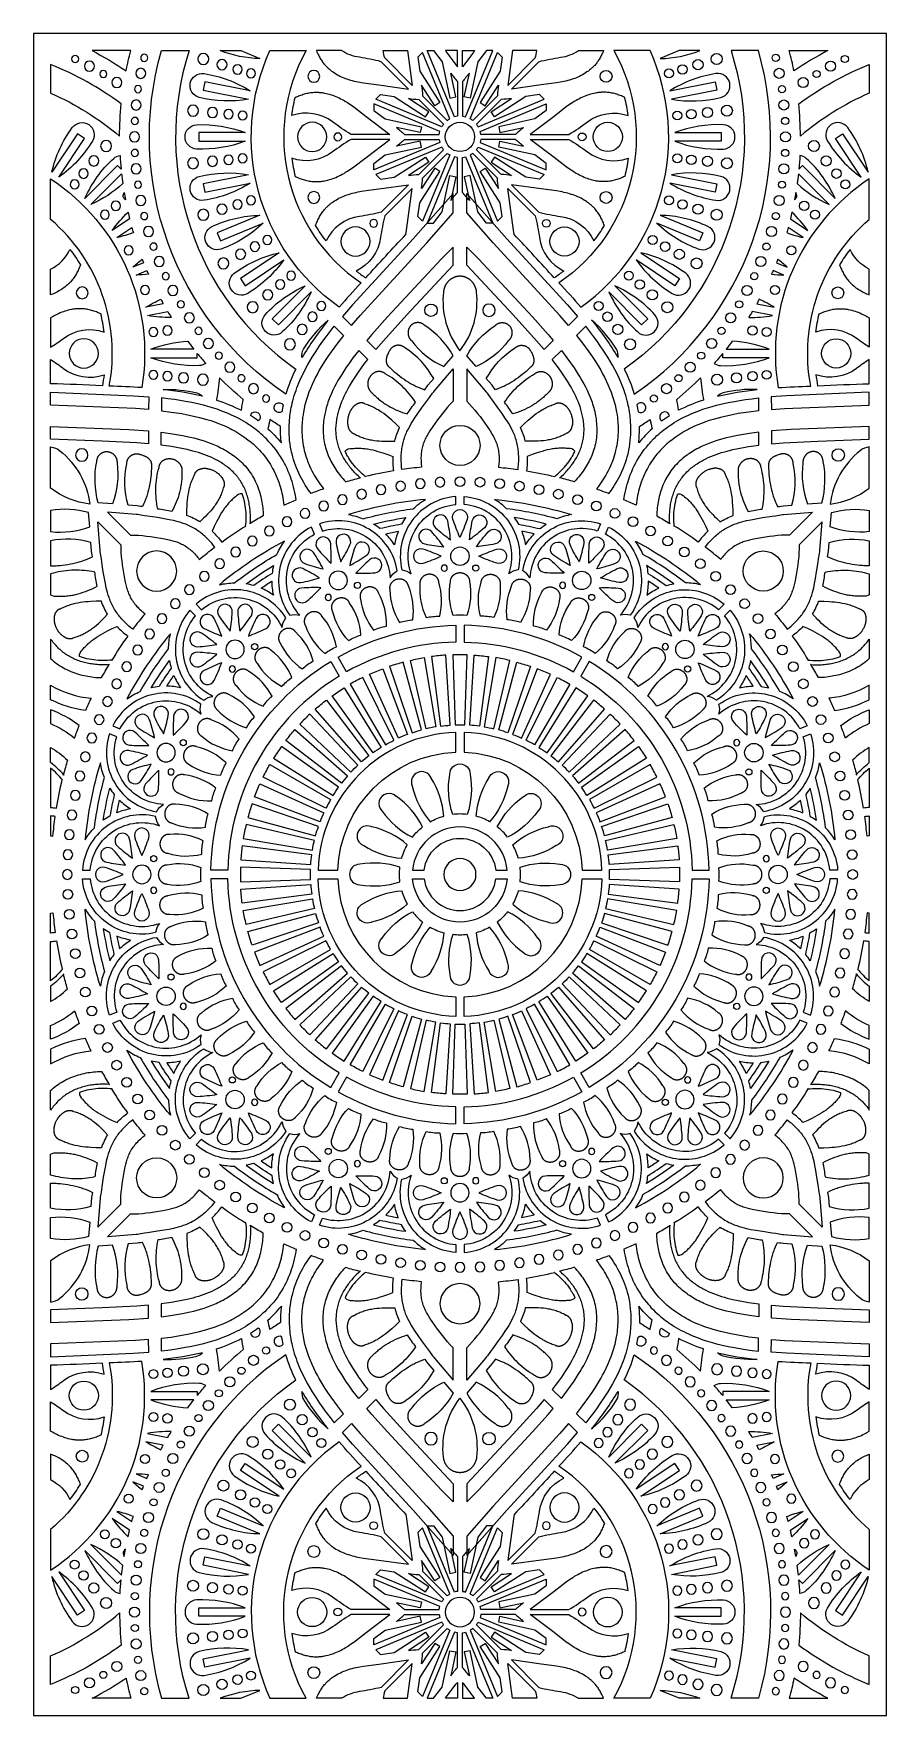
# Model space of a CAD drawing. Extents: x 101 to 1101, y 77 to 2048.
import ezdxf

# ---------------------------------------------------------------- set-up
doc = ezdxf.new("R2010")
doc.units = 0
for name, color, linetype in [('LAYER_01', 1, 'CONTINUOUS'), ('LAYER_02', 5, 'CONTINUOUS'), ('LAYER_03', 7, 'CONTINUOUS')]:
    doc.layers.add(name, color=color, linetype=linetype)

msp = doc.modelspace()

# ---------------------------------------------------------------- linework, layer by layer
at = {"layer": 'LAYER_01'}
for points in [[(592.8, 1838.3), (592.8, 1861), (546, 1807.8), (474.7, 1730.4), (463, 1717), (473.7, 1706.4), (483.7, 1718), (562.1, 1803.1)], [(608.8, 1838.3), (608.8, 1861), (655.6, 1807.8), (727, 1730.4), (738.7, 1717), (728, 1706.4), (717.9, 1718), (639.6, 1803.1)], [(592.8, 1776.9), (592.8, 1798.2), (579.2, 1784.5), (515.9, 1716.3), (497.5, 1695.8), (491.5, 1688.8), (502.2, 1678.2), (511.1, 1688.5), (538.5, 1718.7)], [(608.8, 1776.9), (608.8, 1798.2), (622.4, 1784.5), (685.7, 1716.3), (704.2, 1695.8), (710.1, 1688.8), (699.4, 1678.2), (690.6, 1688.5), (663.2, 1718.7)], [(120.7, 1628.1), (218, 1624), (235.7, 1622.9), (235.6, 1607.8), (220.3, 1608.9), (120.7, 1613.1)], [(1080.9, 1628.1), (983.7, 1624), (966, 1622.9), (966.1, 1607.8), (981.3, 1608.9), (1080.9, 1613.1)], [(120.7, 1588.1), (212.5, 1584.3), (235.5, 1582.7), (235.4, 1567.7), (221.8, 1568.7), (181.1, 1570.6), (120.7, 1573)], [(1080.9, 1588.1), (989.2, 1584.3), (966.2, 1582.7), (966.3, 1567.7), (979.8, 1568.7), (1020.5, 1570.6), (1080.9, 1573)], [(120.7, 537.5), (212.5, 541.3), (235.5, 542.8), (235.4, 557.9), (221.8, 556.9), (181.1, 554.9), (120.7, 552.5)], [(1080.9, 537.5), (989.2, 541.3), (966.2, 542.8), (966.3, 557.9), (979.8, 556.9), (1020.5, 554.9), (1080.9, 552.5)], [(120.7, 497.5), (218, 501.5), (235.7, 502.7), (235.6, 517.7), (220.3, 516.7), (120.7, 512.5)], [(1080.9, 497.5), (983.7, 501.5), (966, 502.7), (966.1, 517.7), (981.3, 516.7), (1080.9, 512.5)], [(592.8, 348.6), (592.8, 327.4), (579.2, 341.1), (515.9, 409.3), (497.5, 429.8), (491.5, 436.8), (502.2, 447.3), (511.1, 437), (538.5, 406.9)], [(608.8, 348.6), (608.8, 327.4), (622.4, 341.1), (685.7, 409.3), (704.2, 429.8), (710.1, 436.8), (699.4, 447.3), (690.6, 437), (663.2, 406.9)], [(592.8, 287.3), (592.8, 264.5), (546, 317.8), (474.7, 395.2), (463, 408.5), (473.7, 419.1), (483.7, 407.6), (562.1, 322.5)], [(608.8, 287.3), (608.8, 264.5), (655.6, 317.8), (727, 395.2), (738.7, 408.5), (728, 419.1), (717.9, 407.6), (639.6, 322.5)]]:
    msp.add_lwpolyline(points, close=True, dxfattribs=at)
for points in [[(581.5, 1745.9, 0.195761), (600.8, 1676.7, 0.195761), (620.2, 1745.9), (620.2, 1746.3), (620.1, 1746.7), (620, 1747.2), (620, 1747.6), (619.9, 1748), (619.8, 1748.5), (619.7, 1748.9), (619.5, 1749.3), (619.4, 1749.8), (619.3, 1750.2), (619.1, 1750.6), (619, 1751.1), (618.8, 1751.5), (618.6, 1751.9), (618.4, 1752.3), (618.2, 1752.8), (618, 1753.2), (617.8, 1753.6), (617.6, 1754), (617.4, 1754.4), (617.1, 1754.8), (616.9, 1755.2), (616.6, 1755.6), (616.3, 1756), (616, 1756.4), (615.7, 1756.7), (615.4, 1757.1), (615.1, 1757.5), (614.8, 1757.8), (614.5, 1758.2), (614.1, 1758.5), (613.8, 1758.8), (613.5, 1759.2), (613.1, 1759.5), (612.7, 1759.8), (612.4, 1760.1), (612, 1760.3), (611.6, 1760.6), (611.2, 1760.9), (610.8, 1761.1), (610.4, 1761.4), (610, 1761.6), (609.6, 1761.8), (609.2, 1762), (608.8, 1762.2), (608.4, 1762.4), (608, 1762.6), (607.5, 1762.8), (607.1, 1762.9), (606.7, 1763.1), (606.3, 1763.2), (605.9, 1763.3), (605.4, 1763.4), (605, 1763.6), (604.6, 1763.6), (604.2, 1763.7), (603.7, 1763.8), (603.3, 1763.9), (602.9, 1763.9), (602.5, 1764), (602.1, 1764), (601.7, 1764), (601.2, 1764), (600.8, 1764), (600.4, 1764), (600, 1764), (599.6, 1764), (599.2, 1764), (598.8, 1763.9), (598.4, 1763.9), (597.9, 1763.8), (597.5, 1763.7), (597.1, 1763.6), (596.7, 1763.6), (596.2, 1763.4), (595.8, 1763.3), (595.4, 1763.2), (595, 1763.1), (594.6, 1762.9), (594.1, 1762.8), (593.7, 1762.6), (593.3, 1762.4), (592.9, 1762.2), (592.5, 1762), (592.1, 1761.8), (591.7, 1761.6), (591.3, 1761.4), (590.9, 1761.1), (590.5, 1760.9), (590.1, 1760.6), (589.7, 1760.3), (589.3, 1760.1), (588.9, 1759.8), (588.6, 1759.5), (588.2, 1759.2), (587.9, 1758.8), (587.5, 1758.5), (587.2, 1758.2), (586.9, 1757.8), (586.6, 1757.5), (586.2, 1757.1), (585.9, 1756.7), (585.6, 1756.4), (585.4, 1756), (585.1, 1755.6), (584.8, 1755.2), (584.6, 1754.8), (584.3, 1754.4), (584.1, 1754), (583.9, 1753.6), (583.6, 1753.2), (583.4, 1752.8), (583.2, 1752.3), (583, 1751.9), (582.9, 1751.5), (582.7, 1751.1), (582.5, 1750.6), (582.4, 1750.2), (582.3, 1749.8), (582.1, 1749.3), (582, 1748.9), (581.9, 1748.5), (581.8, 1748), (581.7, 1747.6), (581.7, 1747.2), (581.6, 1746.7), (581.5, 1746.3)], [(464.1, 1694.8), (457.1, 1685.8), (449.7, 1675.5), (445.8, 1669.8), (442.7, 1665.2), (438.1, 1657.7), (435.8, 1653.8), (433.6, 1649.8), (431.4, 1645.7), (429.3, 1641.5), (427.3, 1637.1), (425.4, 1632.6), (423.6, 1628), (421.9, 1623.2), (421.1, 1620.7), (420.4, 1618.3), (419.7, 1615.8), (419, 1613.2), (418.1, 1609), (417.2, 1604.8), (416.7, 1601.7), (416.3, 1598.6), (416, 1596.2), (415.8, 1593.7), (415.6, 1591.3), (415.5, 1588.9), (415.4, 1586.9), (415.4, 1584.9), (415.4, 1582.9), (415.4, 1580.9), (415.6, 1577.9), (415.8, 1574.9), (416.1, 1571.9), (416.5, 1568.8), (417, 1565.8), (417.6, 1562.8), (418.2, 1559.9), (418.9, 1557.3), (419.6, 1554.8), (420.4, 1552), (421.4, 1549.3), (422.1, 1547.4), (422.8, 1545.5), (423.6, 1543.7), (424.3, 1541.9), (426, 1538.3), (427.2, 1535.9), (428.5, 1533.4), (429.8, 1531), (431.2, 1528.7), (432.6, 1526.4), (434.1, 1524.1), (435.6, 1521.9), (437.1, 1519.7), (439, 1517.3), (440.9, 1514.9, 0.008194), (426.1, 1509.4), (424.7, 1511.4), (423.2, 1513.4), (421.3, 1516.3), (419.4, 1519.1), (417.7, 1522.1), (416, 1525), (414.5, 1527.7), (413.1, 1530.4), (411.8, 1533.2), (410.5, 1536), (409.1, 1539.3), (407.8, 1542.7), (406.7, 1545.9), (405.6, 1549.1), (404.7, 1552.4), (403.8, 1555.8), (403.3, 1557.9), (402.8, 1560), (402.1, 1563.9), (401.5, 1567.8), (401, 1571.7), (400.7, 1575.6), (400.6, 1577.8), (400.5, 1579.9), (400.4, 1584.3), (400.4, 1587.1), (400.5, 1589.9), (400.7, 1592.7), (400.9, 1595.6), (401.1, 1598), (401.4, 1600.4), (401.7, 1602.8), (402.1, 1605.2), (402.5, 1607.7), (403, 1610.2), (403.5, 1612.6), (404, 1615.1), (404.8, 1618.1), (405.6, 1621.1), (406.5, 1624.2), (407.5, 1627.3), (408.5, 1630.3), (409.5, 1633.2), (410.6, 1636.1), (411.8, 1639), (414.2, 1644.5), (416.7, 1649.8), (419.3, 1654.8), (421.9, 1659.8), (424.6, 1664.5), (427.4, 1669.1), (432, 1676.2), (436.2, 1682.5), (440.1, 1687.9), (444, 1693.2), (448.6, 1699.4), (453.4, 1705.4)], [(581.8, 1658.1), (592.8, 1670.9, 0.120224), (559.6, 1706.3), (559.3, 1706.6), (559.1, 1706.8), (558.9, 1707), (558.6, 1707.2), (558.4, 1707.3), (558.2, 1707.5), (558, 1707.7), (557.7, 1707.8), (557.5, 1708), (557.2, 1708.1), (557, 1708.3), (556.7, 1708.4), (556.4, 1708.5), (556.2, 1708.7), (555.9, 1708.8), (555.6, 1708.9), (555.3, 1709), (555.1, 1709.1), (554.8, 1709.2), (554.5, 1709.3), (554.2, 1709.4), (553.9, 1709.4), (553.6, 1709.5), (553.3, 1709.6), (553, 1709.6), (552.7, 1709.7), (552.4, 1709.7), (552.1, 1709.7), (551.8, 1709.7), (551.5, 1709.7), (551.1, 1709.7), (550.8, 1709.7), (550.5, 1709.7), (550.2, 1709.7), (549.9, 1709.6), (549.6, 1709.6), (549.3, 1709.6), (549, 1709.5), (548.7, 1709.4), (548.4, 1709.4), (548.1, 1709.3), (547.8, 1709.2), (547.6, 1709.1), (547.3, 1709), (547, 1708.9), (546.7, 1708.8), (546.5, 1708.7), (546.2, 1708.5), (545.9, 1708.4), (545.7, 1708.2), (545.4, 1708.1), (545.2, 1708), (545, 1707.8), (544.7, 1707.6), (544.5, 1707.5), (544.3, 1707.3), (544.1, 1707.1), (543.9, 1706.9), (543.7, 1706.8), (543.5, 1706.6), (543.3, 1706.4), (543.1, 1706.2), (542.9, 1706), (542.7, 1705.8), (542.6, 1705.6), (542.4, 1705.4), (542.2, 1705.2), (542.1, 1705), (541.9, 1704.7), (541.8, 1704.5), (541.6, 1704.3), (541.5, 1704), (541.3, 1703.8), (541.2, 1703.5), (541.1, 1703.3), (540.9, 1703), (540.8, 1702.7), (540.7, 1702.4), (540.6, 1702.2), (540.5, 1701.9), (540.4, 1701.6), (540.3, 1701.3), (540.3, 1701), (540.2, 1700.7), (540.1, 1700.4), (540.1, 1700.1), (540, 1699.8), (540, 1699.5), (539.9, 1699.2), (539.9, 1698.9), (539.9, 1698.6), (539.9, 1698.2), (539.9, 1697.9), (539.9, 1697.6), (539.9, 1697.3), (539.9, 1697), (539.9, 1696.7), (540, 1696.3), (540, 1696), (540.1, 1695.7), (540.1, 1695.4), (540.2, 1695.1), (540.3, 1694.8), (540.3, 1694.5), (540.4, 1694.2), (540.5, 1693.9), (540.6, 1693.6), (540.7, 1693.3), (540.9, 1693), (541, 1692.7), (541.1, 1692.4), (541.2, 1692.1), (541.4, 1691.9), (541.5, 1691.6), (541.7, 1691.3), (541.8, 1691.1), (542, 1690.8), (542.2, 1690.6), (542.3, 1690.3), (542.5, 1690.1), (542.7, 1689.9), (542.9, 1689.6), (543.1, 1689.4), (543.2, 1689.2), (543.4, 1689), (543.6, 1688.8), (543.8, 1688.6), (544.2, 1688.3, 0.121451)], [(619.8, 1658.1), (608.8, 1670.9, -0.120224), (642.1, 1706.3), (642.4, 1706.6), (642.6, 1706.8), (642.8, 1707), (643, 1707.2), (643.3, 1707.3), (643.5, 1707.5), (643.7, 1707.7), (644, 1707.8), (644.2, 1708), (644.5, 1708.1), (644.7, 1708.3), (645, 1708.4), (645.2, 1708.5), (645.5, 1708.7), (645.8, 1708.8), (646.1, 1708.9), (646.3, 1709), (646.6, 1709.1), (646.9, 1709.2), (647.2, 1709.3), (647.5, 1709.4), (647.8, 1709.4), (648.1, 1709.5), (648.4, 1709.6), (648.7, 1709.6), (649, 1709.7), (649.3, 1709.7), (649.6, 1709.7), (649.9, 1709.7), (650.2, 1709.7), (650.5, 1709.7), (650.8, 1709.7), (651.2, 1709.7), (651.5, 1709.7), (651.8, 1709.6), (652.1, 1709.6), (652.4, 1709.6), (652.7, 1709.5), (653, 1709.4), (653.3, 1709.4), (653.5, 1709.3), (653.8, 1709.2), (654.1, 1709.1), (654.4, 1709), (654.7, 1708.9), (654.9, 1708.8), (655.2, 1708.7), (655.5, 1708.5), (655.7, 1708.4), (656, 1708.2), (656.2, 1708.1), (656.5, 1708), (656.7, 1707.8), (657, 1707.6), (657.2, 1707.5), (657.4, 1707.3), (657.6, 1707.1), (657.8, 1706.9), (658, 1706.8), (658.2, 1706.6), (658.4, 1706.4), (658.6, 1706.2), (658.8, 1706), (659, 1705.8), (659.1, 1705.6), (659.3, 1705.4), (659.5, 1705.2), (659.6, 1705), (659.8, 1704.7), (659.9, 1704.5), (660.1, 1704.3), (660.2, 1704), (660.3, 1703.8), (660.5, 1703.5), (660.6, 1703.3), (660.7, 1703), (660.9, 1702.7), (661, 1702.4), (661.1, 1702.2), (661.2, 1701.9), (661.3, 1701.6), (661.3, 1701.3), (661.4, 1701), (661.5, 1700.7), (661.6, 1700.4), (661.6, 1700.1), (661.7, 1699.8), (661.7, 1699.5), (661.7, 1699.2), (661.8, 1698.9), (661.8, 1698.6), (661.8, 1698.2), (661.8, 1697.9), (661.8, 1697.6), (661.8, 1697.3), (661.8, 1697), (661.7, 1696.7), (661.7, 1696.3), (661.7, 1696), (661.6, 1695.7), (661.6, 1695.4), (661.5, 1695.1), (661.4, 1694.8), (661.3, 1694.5), (661.2, 1694.2), (661.2, 1693.9), (661, 1693.6), (660.9, 1693.3), (660.8, 1693), (660.7, 1692.7), (660.6, 1692.4), (660.4, 1692.1), (660.3, 1691.9), (660.2, 1691.6), (660, 1691.3), (659.8, 1691.1), (659.7, 1690.8), (659.5, 1690.6), (659.3, 1690.3), (659.2, 1690.1), (659, 1689.9), (658.8, 1689.6), (658.6, 1689.4), (658.4, 1689.2), (658.2, 1689), (658.1, 1688.8), (657.9, 1688.6), (657.5, 1688.3, -0.121451)], [(737.5, 1694.8), (744.6, 1685.8), (752, 1675.5), (755.9, 1669.8), (759, 1665.2), (763.6, 1657.7), (765.9, 1653.8), (768.1, 1649.8), (770.3, 1645.7), (772.3, 1641.5), (774.4, 1637.1), (776.3, 1632.6), (778.1, 1628), (779.8, 1623.2), (780.6, 1620.7), (781.3, 1618.3), (782, 1615.8), (782.7, 1613.2), (783.6, 1609), (784.5, 1604.8), (785, 1601.7), (785.4, 1598.6), (785.7, 1596.2), (785.9, 1593.7), (786.1, 1591.3), (786.2, 1588.9), (786.3, 1586.9), (786.3, 1584.9), (786.3, 1582.9), (786.2, 1580.9), (786.1, 1577.9), (785.9, 1574.9), (785.6, 1571.9), (785.2, 1568.8), (784.7, 1565.8), (784.1, 1562.8), (783.4, 1559.9), (782.8, 1557.3), (782.1, 1554.8), (781.2, 1552), (780.3, 1549.3), (779.6, 1547.4), (778.9, 1545.5), (778.1, 1543.7), (777.4, 1541.9), (775.7, 1538.3), (774.5, 1535.9), (773.2, 1533.4), (771.9, 1531), (770.5, 1528.7), (769.1, 1526.4), (767.6, 1524.1), (766.1, 1521.9), (764.5, 1519.7), (762.7, 1517.3), (760.8, 1514.9, -0.008194), (775.5, 1509.4), (777, 1511.4), (778.5, 1513.4), (780.4, 1516.3), (782.2, 1519.1), (784, 1522.1), (785.7, 1525), (787.2, 1527.7), (788.6, 1530.4), (789.9, 1533.2), (791.1, 1536), (792.6, 1539.3), (793.9, 1542.7), (795, 1545.9), (796, 1549.1), (797, 1552.4), (797.9, 1555.8), (798.4, 1557.9), (798.8, 1560), (799.6, 1563.9), (800.2, 1567.8), (800.6, 1571.7), (801, 1575.6), (801.1, 1577.8), (801.2, 1579.9), (801.3, 1584.3), (801.3, 1587.1), (801.2, 1589.9), (801, 1592.7), (800.8, 1595.6), (800.6, 1598), (800.3, 1600.4), (800, 1602.8), (799.6, 1605.2), (799.2, 1607.7), (798.7, 1610.2), (798.2, 1612.6), (797.6, 1615.1), (796.9, 1618.1), (796.1, 1621.1), (795.2, 1624.2), (794.2, 1627.3), (793.2, 1630.3), (792.2, 1633.2), (791, 1636.1), (789.9, 1639), (787.5, 1644.5), (785, 1649.8), (782.4, 1654.8), (779.7, 1659.8), (777.1, 1664.5), (774.3, 1669.1), (769.7, 1676.2), (765.4, 1682.5), (761.6, 1687.9), (757.7, 1693.2), (753, 1699.4), (748.3, 1705.4)], [(483.8, 1527.8), (484.2, 1527.4), (481.8, 1529.6), (479.4, 1531.8), (478.2, 1533), (477.1, 1534.2), (476, 1535.4), (474.9, 1536.6), (473.8, 1537.8), (472.7, 1539.1), (471.7, 1540.4), (470.7, 1541.7), (469.7, 1543), (468.7, 1544.4), (467.8, 1545.7), (466.8, 1547.1), (466, 1548.5), (465.1, 1549.9), (464.3, 1551.3), (463.5, 1552.8), (462.7, 1554.2), (462, 1555.7), (461.3, 1557.2), (460.6, 1558.7), (460, 1560.2), (459.4, 1561.7), (458.9, 1563.3), (458.4, 1564.8), (457.9, 1566.4), (457.4, 1567.9), (457.1, 1569.5), (456.7, 1571.1), (456.4, 1572.7), (456.1, 1574.4), (455.9, 1576.1), (455.7, 1577.8), (455.6, 1579.5), (455.5, 1581.3), (455.4, 1583), (455.4, 1584.7), (455.4, 1586.4), (455.5, 1588.1), (455.6, 1589.8), (455.8, 1591.5), (455.9, 1593.2), (456.2, 1594.9), (456.4, 1596.6), (456.7, 1598.3), (457, 1600), (457.4, 1601.6), (457.7, 1603.2), (458.2, 1604.8), (458.6, 1606.4), (459.1, 1608), (460.1, 1611.2), (461.2, 1614.3), (462.4, 1617.4), (463.7, 1620.5), (465.1, 1623.5), (466.5, 1626.5), (468.1, 1629.5), (469.7, 1632.5), (471.3, 1635.4), (474.8, 1641.1), (478.5, 1646.8), (481.9, 1651.8), (485.4, 1656.8), (489, 1661.7), (492.7, 1666.5), (482, 1677.1), (475.3, 1668.4), (471.2, 1662.6), (467.1, 1656.7), (462.1, 1649), (459.9, 1645.5), (457.7, 1641.8), (455.7, 1638.1), (453.7, 1634.3), (451.8, 1630.5), (450, 1626.5), (448.3, 1622.5), (447.5, 1620.5), (446.7, 1618.4), (446, 1616.3), (445.3, 1614.2), (444.6, 1612.1), (444, 1609.9), (443.4, 1607.8), (442.9, 1605.6), (442.2, 1602.2), (441.9, 1600.5), (441.6, 1598.8), (441.2, 1596.4), (440.9, 1594.1), (440.7, 1591.7), (440.5, 1589.3), (440.4, 1586.9), (440.4, 1584.5), (440.4, 1582.1), (440.5, 1579.7), (440.7, 1577.3), (440.9, 1574.8), (441.3, 1572.4), (441.6, 1569.9), (442.1, 1567.6), (442.6, 1565.3), (443.2, 1563), (443.9, 1560.8), (444.6, 1558.6), (445.4, 1556.4), (446.4, 1553.9), (447.4, 1551.4), (448.4, 1549.3), (449.4, 1547.3), (450.5, 1545.3), (451.6, 1543.3), (452.8, 1541.3), (454, 1539.4), (455.2, 1537.5), (456.5, 1535.7), (457.8, 1533.8), (459.2, 1532), (460.6, 1530.3), (462, 1528.5), (463.5, 1526.8), (465, 1525.2), (466.8, 1523.2, -0.009156)], [(559.4, 1631.1), (560.6, 1632.8), (561.8, 1634.5), (563.1, 1636.2), (570, 1644.2, 0.12023), (536.8, 1679.7), (536.4, 1680), (536.2, 1680.2), (536, 1680.4), (535.8, 1680.5), (535.6, 1680.7), (535.4, 1680.9), (535.1, 1681), (534.9, 1681.2), (534.6, 1681.4), (534.4, 1681.5), (534.1, 1681.6), (533.9, 1681.8), (533.6, 1681.9), (533.3, 1682), (533.1, 1682.2), (532.8, 1682.3), (532.5, 1682.4), (532.2, 1682.5), (531.9, 1682.6), (531.6, 1682.7), (531.3, 1682.7), (531, 1682.8), (530.7, 1682.9), (530.4, 1682.9), (530.1, 1683), (529.8, 1683), (529.5, 1683.1), (529.2, 1683.1), (528.9, 1683.1), (528.6, 1683.1), (528.3, 1683.1), (528, 1683.1), (527.7, 1683.1), (527.4, 1683), (527.1, 1683), (526.8, 1683), (526.5, 1682.9), (526.2, 1682.9), (525.9, 1682.8), (525.6, 1682.7), (525.3, 1682.6), (525, 1682.5), (524.7, 1682.4), (524.4, 1682.3), (524.1, 1682.2), (523.9, 1682.1), (523.6, 1682), (523.3, 1681.8), (523.1, 1681.7), (522.8, 1681.6), (522.5, 1681.4), (522.3, 1681.2), (522, 1681.1), (521.8, 1680.9), (521.6, 1680.7), (521.3, 1680.6), (521.1, 1680.4), (520.9, 1680.2), (520.7, 1680), (520.5, 1679.8), (520.3, 1679.6), (520.1, 1679.4), (519.9, 1679.1), (519.7, 1678.9), (519.5, 1678.7), (519.3, 1678.5), (519.1, 1678.2), (518.9, 1678), (518.8, 1677.7), (518.6, 1677.4), (518.4, 1677.1), (518.2, 1676.8), (517.8, 1676.2), (517.4, 1675.5), (517, 1674.7), (516.4, 1673.4), (516, 1672.5), (515.8, 1672), (515.6, 1671.5), (515.4, 1671), (515.2, 1670.6), (515.1, 1670.1), (514.9, 1669.6), (514.8, 1669.1), (514.7, 1668.6), (514.6, 1668.2), (514.5, 1667.7), (514.4, 1667.3), (514.3, 1666.8), (514.3, 1666.4), (514.3, 1665.9), (514.3, 1665.5), (514.3, 1665.1), (514.3, 1664.7), (514.3, 1664.3), (514.3, 1663.9), (514.4, 1663.5), (514.4, 1663.3), (514.4, 1663.2), (514.5, 1663), (514.5, 1662.8), (514.6, 1662.6), (514.6, 1662.4), (514.6, 1662.3), (514.7, 1662.1), (514.7, 1661.9), (514.8, 1661.8), (514.9, 1661.6), (514.9, 1661.5), (515, 1661.3), (515, 1661.2), (515.1, 1661), (515.2, 1660.9), (515.3, 1660.7), (515.3, 1660.6), (515.4, 1660.4), (515.5, 1660.3), (515.6, 1660), (515.8, 1659.8), (516, 1659.5), (516.2, 1659.3), (516.4, 1659), (516.5, 1658.8), (516.7, 1658.6), (516.9, 1658.4), (517.1, 1658.2), (517.4, 1658), (517.6, 1657.8), (517.8, 1657.6), (518, 1657.4), (518.2, 1657.2), (518.6, 1657), (519.7, 1655.8), (520.8, 1654.7), (521.9, 1653.7), (523.1, 1652.6), (525.4, 1650.7), (527.8, 1648.8), (530.2, 1646.9), (532.7, 1645.1), (535.2, 1643.3), (537.7, 1641.6), (540.3, 1640), (542.9, 1638.4), (544.2, 1637.7), (545.5, 1637), (546.9, 1636.3), (548.2, 1635.6), (549.6, 1634.9), (551, 1634.3), (553.8, 1633.2), (556.6, 1632.1)], [(642.3, 1631.1), (641.1, 1632.8), (639.8, 1634.5), (638.5, 1636.2), (631.7, 1644.2, -0.12023), (664.9, 1679.7), (665.2, 1680), (665.4, 1680.2), (665.7, 1680.4), (665.9, 1680.5), (666.1, 1680.7), (666.3, 1680.9), (666.6, 1681), (666.8, 1681.2), (667.1, 1681.4), (667.3, 1681.5), (667.6, 1681.6), (667.8, 1681.8), (668.1, 1681.9), (668.3, 1682), (668.6, 1682.2), (668.9, 1682.3), (669.2, 1682.4), (669.5, 1682.5), (669.8, 1682.6), (670, 1682.7), (670.3, 1682.7), (670.6, 1682.8), (670.9, 1682.9), (671.2, 1682.9), (671.5, 1683), (671.8, 1683), (672.2, 1683.1), (672.5, 1683.1), (672.8, 1683.1), (673.1, 1683.1), (673.4, 1683.1), (673.7, 1683.1), (674, 1683.1), (674.3, 1683), (674.6, 1683), (674.9, 1683), (675.2, 1682.9), (675.5, 1682.9), (675.8, 1682.8), (676.1, 1682.7), (676.4, 1682.6), (676.7, 1682.5), (677, 1682.4), (677.3, 1682.3), (677.5, 1682.2), (677.8, 1682.1), (678.1, 1682), (678.4, 1681.8), (678.6, 1681.7), (678.9, 1681.6), (679.1, 1681.4), (679.4, 1681.2), (679.6, 1681.1), (679.9, 1680.9), (680.1, 1680.7), (680.3, 1680.6), (680.6, 1680.4), (680.8, 1680.2), (681, 1680), (681.2, 1679.8), (681.4, 1679.6), (681.6, 1679.4), (681.8, 1679.1), (682, 1678.9), (682.2, 1678.7), (682.4, 1678.5), (682.6, 1678.2), (682.7, 1678), (682.9, 1677.7), (683.1, 1677.4), (683.3, 1677.1), (683.5, 1676.8), (683.9, 1676.2), (684.2, 1675.5), (684.6, 1674.7), (685.3, 1673.4), (685.7, 1672.5), (685.9, 1672), (686.1, 1671.5), (686.3, 1671), (686.5, 1670.6), (686.6, 1670.1), (686.8, 1669.6), (686.9, 1669.1), (687, 1668.6), (687.1, 1668.2), (687.2, 1667.7), (687.3, 1667.3), (687.3, 1666.8), (687.4, 1666.4), (687.4, 1665.9), (687.4, 1665.5), (687.4, 1665.1), (687.4, 1664.7), (687.4, 1664.3), (687.4, 1663.9), (687.3, 1663.5), (687.3, 1663.3), (687.2, 1663.2), (687.2, 1663), (687.2, 1662.8), (687.1, 1662.6), (687.1, 1662.4), (687, 1662.3), (687, 1662.1), (686.9, 1661.9), (686.9, 1661.8), (686.8, 1661.6), (686.8, 1661.5), (686.7, 1661.3), (686.6, 1661.2), (686.6, 1661), (686.5, 1660.9), (686.4, 1660.7), (686.3, 1660.6), (686.3, 1660.4), (686.2, 1660.3), (686, 1660), (685.9, 1659.8), (685.7, 1659.5), (685.5, 1659.3), (685.3, 1659), (685.1, 1658.8), (684.9, 1658.6), (684.7, 1658.4), (684.5, 1658.2), (684.3, 1658), (684.1, 1657.8), (683.9, 1657.6), (683.7, 1657.4), (683.5, 1657.2), (683.1, 1657), (681.9, 1655.8), (680.8, 1654.7), (679.7, 1653.7), (678.6, 1652.6), (676.3, 1650.7), (673.9, 1648.8), (671.5, 1646.9), (669, 1645.1), (666.5, 1643.3), (664, 1641.6), (661.4, 1640), (658.8, 1638.4), (657.5, 1637.7), (656.1, 1637), (654.8, 1636.3), (653.4, 1635.6), (652.1, 1634.9), (650.7, 1634.3), (647.9, 1633.2), (645.1, 1632.1)], [(717.9, 1527.8), (717.5, 1527.4), (719.9, 1529.6), (722.3, 1531.8), (723.4, 1533), (724.6, 1534.2), (725.7, 1535.4), (726.8, 1536.6), (727.9, 1537.8), (729, 1539.1), (730, 1540.4), (731, 1541.7), (732, 1543), (733, 1544.4), (733.9, 1545.7), (734.8, 1547.1), (735.7, 1548.5), (736.6, 1549.9), (737.4, 1551.3), (738.2, 1552.8), (739, 1554.2), (739.7, 1555.7), (740.4, 1557.2), (741, 1558.7), (741.7, 1560.2), (742.3, 1561.7), (742.8, 1563.3), (743.3, 1564.8), (743.8, 1566.4), (744.2, 1567.9), (744.6, 1569.5), (745, 1571.1), (745.3, 1572.7), (745.6, 1574.4), (745.8, 1576.1), (746, 1577.8), (746.1, 1579.5), (746.2, 1581.3), (746.3, 1583), (746.3, 1584.7), (746.3, 1586.4), (746.2, 1588.1), (746.1, 1589.8), (745.9, 1591.5), (745.7, 1593.2), (745.5, 1594.9), (745.3, 1596.6), (745, 1598.3), (744.7, 1600), (744.3, 1601.6), (743.9, 1603.2), (743.5, 1604.8), (743.1, 1606.4), (742.6, 1608), (741.6, 1611.2), (740.5, 1614.3), (739.3, 1617.4), (738, 1620.5), (736.6, 1623.5), (735.1, 1626.5), (733.6, 1629.5), (732, 1632.5), (730.4, 1635.4), (726.9, 1641.1), (723.2, 1646.8), (719.8, 1651.8), (716.2, 1656.8), (712.6, 1661.7), (708.9, 1666.5), (719.7, 1677.1), (726.3, 1668.4), (730.5, 1662.6), (734.6, 1656.7), (739.6, 1649), (741.8, 1645.5), (743.9, 1641.8), (746, 1638.1), (748, 1634.3), (749.9, 1630.5), (751.7, 1626.5), (753.4, 1622.5), (754.2, 1620.5), (755, 1618.4), (755.7, 1616.3), (756.4, 1614.2), (757.1, 1612.1), (757.7, 1609.9), (758.3, 1607.8), (758.8, 1605.6), (759.5, 1602.2), (759.8, 1600.5), (760.1, 1598.8), (760.5, 1596.4), (760.7, 1594.1), (761, 1591.7), (761.1, 1589.3), (761.2, 1586.9), (761.3, 1584.5), (761.3, 1582.1), (761.2, 1579.7), (761, 1577.3), (760.8, 1574.8), (760.4, 1572.4), (760, 1569.9), (759.6, 1567.6), (759, 1565.3), (758.4, 1563), (757.8, 1560.8), (757.1, 1558.6), (756.3, 1556.4), (755.3, 1553.9), (754.2, 1551.4), (753.3, 1549.3), (752.3, 1547.3), (751.2, 1545.3), (750.1, 1543.3), (748.9, 1541.3), (747.7, 1539.4), (746.5, 1537.5), (745.2, 1535.7), (743.9, 1533.8), (742.5, 1532), (741.1, 1530.3), (739.7, 1528.5), (738.2, 1526.8), (736.7, 1525.2), (734.9, 1523.2, 0.009156)], [(538.9, 1602.6, -0.011286), (548.6, 1616.4), (546.9, 1618.9), (545.1, 1621.4), (543.2, 1623.8), (541.3, 1626.2), (539.3, 1628.5), (537.2, 1630.8), (535.1, 1633), (532.9, 1635.2), (530.7, 1637.3), (528.3, 1639.3), (526, 1641.2), (523.6, 1643.1), (521.1, 1644.9), (518.6, 1646.5), (516, 1648.1), (513.2, 1649.7), (512.9, 1650), (512.7, 1650.2), (512.4, 1650.3), (512.2, 1650.5), (512, 1650.7), (511.7, 1650.8), (511.5, 1650.9), (511.2, 1651.1), (511, 1651.2), (510.7, 1651.3), (510.5, 1651.5), (510.2, 1651.6), (509.9, 1651.7), (509.6, 1651.8), (509.3, 1651.9), (509, 1652), (508.8, 1652.1), (508.5, 1652.1), (508.2, 1652.2), (507.9, 1652.3), (507.5, 1652.3), (507.2, 1652.4), (506.9, 1652.4), (506.6, 1652.4), (506.3, 1652.4), (506, 1652.4), (505.7, 1652.4), (505.3, 1652.4), (505, 1652.4), (504.7, 1652.3), (504.4, 1652.3), (504, 1652.3), (503.7, 1652.2), (503.4, 1652.1), (503.1, 1652), (502.8, 1652), (502.4, 1651.9), (502.1, 1651.7), (501.8, 1651.6), (501.5, 1651.5), (501.2, 1651.4), (500.9, 1651.2), (500.6, 1651.1), (500.3, 1650.9), (500, 1650.7), (499.7, 1650.6), (499.4, 1650.4), (499.1, 1650.2), (498.8, 1650), (498.6, 1649.8), (498.3, 1649.6), (498, 1649.4), (497.8, 1649.1), (497.5, 1648.9), (497.3, 1648.7), (497.1, 1648.5), (496.8, 1648.2), (496.6, 1648), (496.4, 1647.8), (496.2, 1647.5), (496, 1647.3), (495.8, 1647), (495.6, 1646.8), (495.4, 1646.5), (495.3, 1646.3), (495.1, 1646), (494.9, 1645.8), (494.8, 1645.5), (494.6, 1645.2), (494.4, 1644.9), (494.3, 1644.6), (494.2, 1644.4), (494, 1644.1), (493.9, 1643.8), (493.8, 1643.5), (493.6, 1643.1), (493.5, 1642.8), (493.4, 1642.5), (493.3, 1642.2), (493.2, 1641.9), (493.1, 1641.6), (493.1, 1641.2), (493, 1640.9), (492.9, 1640.6), (492.9, 1640.2), (492.8, 1639.9), (492.8, 1639.5), (492.8, 1639.2), (492.7, 1638.8), (492.7, 1638.5), (492.7, 1638.1), (492.7, 1637.8), (492.7, 1637.4), (492.7, 1637.1), (492.8, 1636.7), (492.8, 1636.4), (492.8, 1636), (492.9, 1635.7), (492.9, 1635.3), (493, 1635), (493.1, 1634.6), (493.1, 1634.3), (493.2, 1634), (493.3, 1633.6), (493.4, 1633.3), (493.5, 1633), (493.6, 1632.7), (493.8, 1632.4), (493.9, 1632.1), (494, 1631.8), (494.2, 1631.5), (494.3, 1631.2), (494.5, 1630.9), (494.6, 1630.6), (494.8, 1630.4), (495, 1630.1), (495.2, 1629.9), (495.4, 1629.6), (495.5, 1629.4), (495.7, 1629.2), (495.9, 1628.9), (496.1, 1628.7), (496.3, 1628.5), (496.6, 1628.3), (496.8, 1628.1), (497, 1628), (497.2, 1627.8), (497.6, 1627.5), (498.7, 1626.3), (499.8, 1625.2), (500.9, 1624.1), (502, 1623), (503.1, 1622), (504.3, 1621), (505.4, 1620), (506.6, 1619), (507.8, 1618.1), (509.1, 1617.2), (510.3, 1616.3), (511.6, 1615.4), (512.8, 1614.6), (514.1, 1613.7), (516.8, 1612.2), (519.4, 1610.7), (522.1, 1609.3), (524.9, 1608), (527.7, 1606.7), (530.5, 1605.6), (533.3, 1604.5), (536.1, 1603.5)], [(592.8, 1655.5), (592.8, 1617.5), (589.5, 1614.1), (586.3, 1610.6), (583.3, 1607), (580.3, 1603.3), (577.4, 1599.5), (574.5, 1595.7), (569, 1587.9), (565.5, 1582.7), (563.9, 1580.1), (562.3, 1577.4), (561.5, 1576.1), (560.8, 1574.7), (560.1, 1573.3), (559.5, 1571.9), (558.9, 1570.5), (558.3, 1569.1), (557.8, 1567.6), (557.3, 1566.2), (557.1, 1565.4), (556.8, 1564.6), (556.4, 1563), (556.1, 1561.5), (555.8, 1559.8), (555.6, 1558.2), (555.4, 1556.6), (555.2, 1555), (555.1, 1553.3), (555, 1551.7), (555, 1550), (555.1, 1548.4), (555.1, 1546.7), (555.2, 1545.1), (555.4, 1543.4), (555.6, 1541.8), (555.8, 1540.2, 0.012057), (532.8, 1537.5), (532.4, 1540.4), (532.2, 1543.3), (532.1, 1545), (532, 1546.6), (531.9, 1548.3), (531.9, 1549.9), (531.9, 1551.6), (532, 1553.3), (532, 1555), (532.2, 1556.7), (532.3, 1558.5), (532.5, 1560.2), (532.7, 1562), (533, 1563.7), (533.3, 1565.4), (533.7, 1567.2), (534.1, 1569), (534.5, 1570.7), (535, 1572.4), (535.6, 1574.2), (536.1, 1575.8), (536.7, 1577.4), (537.3, 1578.9), (538, 1580.4), (538.6, 1581.9), (539.3, 1583.3), (540.7, 1586.1), (542.2, 1588.8), (543.6, 1591.3), (545.1, 1593.7), (548, 1598.2), (551.4, 1603.1), (555.8, 1609.3), (562.9, 1618.8), (565.2, 1621.9), (568.7, 1626.9), (570, 1628.7), (570.8, 1629.7)], [(608.8, 1655.5), (608.8, 1617.5), (612.1, 1614.1), (615.3, 1610.6), (618.4, 1607), (621.4, 1603.3), (624.3, 1599.5), (627.2, 1595.7), (632.7, 1587.9), (636.2, 1582.7), (637.8, 1580.1), (639.4, 1577.4), (640.1, 1576.1), (640.9, 1574.7), (641.5, 1573.3), (642.2, 1571.9), (642.8, 1570.5), (643.4, 1569.1), (643.9, 1567.6), (644.4, 1566.2), (644.6, 1565.4), (644.8, 1564.6), (645.2, 1563), (645.6, 1561.5), (645.9, 1559.8), (646.1, 1558.2), (646.3, 1556.6), (646.5, 1555), (646.6, 1553.3), (646.6, 1551.7), (646.7, 1550), (646.6, 1548.4), (646.6, 1546.7), (646.5, 1545.1), (646.3, 1543.4), (646.1, 1541.8), (645.9, 1540.2, -0.012057), (668.9, 1537.5), (669.2, 1540.4), (669.5, 1543.3), (669.6, 1545), (669.7, 1546.6), (669.8, 1548.3), (669.8, 1549.9), (669.8, 1551.6), (669.7, 1553.3), (669.6, 1555), (669.5, 1556.7), (669.4, 1558.5), (669.2, 1560.2), (668.9, 1562), (668.7, 1563.7), (668.4, 1565.4), (668, 1567.2), (667.6, 1569), (667.1, 1570.7), (666.6, 1572.4), (666.1, 1574.2), (665.5, 1575.8), (665, 1577.4), (664.3, 1578.9), (663.7, 1580.4), (663, 1581.9), (662.4, 1583.3), (661, 1586.1), (659.5, 1588.8), (658.1, 1591.3), (656.6, 1593.7), (653.6, 1598.2), (650.3, 1603.1), (645.8, 1609.3), (638.8, 1618.8), (636.5, 1621.9), (633, 1626.9), (631.7, 1628.7), (630.9, 1629.7)], [(662.8, 1602.6, 0.011286), (653.1, 1616.4), (654.8, 1618.9), (656.6, 1621.4), (658.5, 1623.8), (660.4, 1626.2), (662.4, 1628.5), (664.4, 1630.8), (666.6, 1633), (668.8, 1635.2), (671, 1637.3), (673.3, 1639.3), (675.7, 1641.2), (678.1, 1643.1), (680.6, 1644.9), (683.1, 1646.5), (685.7, 1648.1), (688.4, 1649.7), (688.8, 1650), (689, 1650.2), (689.2, 1650.3), (689.5, 1650.5), (689.7, 1650.7), (689.9, 1650.8), (690.2, 1650.9), (690.4, 1651.1), (690.7, 1651.2), (691, 1651.3), (691.2, 1651.5), (691.5, 1651.6), (691.8, 1651.7), (692.1, 1651.8), (692.3, 1651.9), (692.6, 1652), (692.9, 1652.1), (693.2, 1652.1), (693.5, 1652.2), (693.8, 1652.3), (694.1, 1652.3), (694.4, 1652.4), (694.8, 1652.4), (695.1, 1652.4), (695.4, 1652.4), (695.7, 1652.4), (696, 1652.4), (696.3, 1652.4), (696.7, 1652.4), (697, 1652.3), (697.3, 1652.3), (697.6, 1652.3), (698, 1652.2), (698.3, 1652.1), (698.6, 1652), (698.9, 1652), (699.2, 1651.9), (699.6, 1651.7), (699.9, 1651.6), (700.2, 1651.5), (700.5, 1651.4), (700.8, 1651.2), (701.1, 1651.1), (701.4, 1650.9), (701.7, 1650.7), (702, 1650.6), (702.3, 1650.4), (702.6, 1650.2), (702.8, 1650), (703.1, 1649.8), (703.4, 1649.6), (703.6, 1649.4), (703.9, 1649.1), (704.1, 1648.9), (704.4, 1648.7), (704.6, 1648.5), (704.8, 1648.2), (705.1, 1648), (705.3, 1647.8), (705.5, 1647.5), (705.7, 1647.3), (705.9, 1647), (706.1, 1646.8), (706.2, 1646.5), (706.4, 1646.3), (706.6, 1646), (706.8, 1645.8), (706.9, 1645.5), (707.1, 1645.2), (707.2, 1644.9), (707.4, 1644.6), (707.5, 1644.4), (707.7, 1644.1), (707.8, 1643.8), (707.9, 1643.5), (708, 1643.1), (708.2, 1642.8), (708.3, 1642.5), (708.4, 1642.2), (708.4, 1641.9), (708.5, 1641.6), (708.6, 1641.2), (708.7, 1640.9), (708.7, 1640.6), (708.8, 1640.2), (708.8, 1639.9), (708.9, 1639.5), (708.9, 1639.2), (708.9, 1638.8), (709, 1638.5), (709, 1638.1), (709, 1637.8), (709, 1637.4), (708.9, 1637.1), (708.9, 1636.7), (708.9, 1636.4), (708.8, 1636), (708.8, 1635.7), (708.8, 1635.3), (708.7, 1635), (708.6, 1634.6), (708.5, 1634.3), (708.5, 1634), (708.4, 1633.6), (708.3, 1633.3), (708.2, 1633), (708, 1632.7), (707.9, 1632.4), (707.8, 1632.1), (707.6, 1631.8), (707.5, 1631.5), (707.4, 1631.2), (707.2, 1630.9), (707, 1630.6), (706.9, 1630.4), (706.7, 1630.1), (706.5, 1629.9), (706.3, 1629.6), (706.1, 1629.4), (705.9, 1629.2), (705.7, 1628.9), (705.5, 1628.7), (705.3, 1628.5), (705.1, 1628.3), (704.9, 1628.1), (704.7, 1628), (704.5, 1627.8), (704.1, 1627.5), (703, 1626.3), (701.9, 1625.2), (700.8, 1624.1), (699.7, 1623), (698.6, 1622), (697.4, 1621), (696.2, 1620), (695, 1619), (693.8, 1618.1), (692.6, 1617.2), (691.4, 1616.3), (690.1, 1615.4), (688.8, 1614.6), (687.5, 1613.7), (684.9, 1612.2), (682.3, 1610.7), (679.5, 1609.3), (676.8, 1608), (674, 1606.7), (671.2, 1605.6), (668.4, 1604.5), (665.6, 1603.5)], [(250.6, 1606.4), (262, 1604.9), (274.4, 1603), (281.2, 1601.7), (286.7, 1600.6), (295.3, 1598.6), (299.7, 1597.4), (304, 1596.2), (308.5, 1594.8), (312.9, 1593.3), (317.4, 1591.6), (321.9, 1589.8), (326.5, 1587.8), (331.1, 1585.6), (333.4, 1584.4), (335.7, 1583.2), (337.9, 1581.9), (340.2, 1580.6), (343.8, 1578.3), (347.4, 1575.9), (350, 1574), (352.5, 1572.1), (354.4, 1570.6), (356.2, 1569.1), (358.1, 1567.5), (359.9, 1565.9), (361.3, 1564.5), (362.8, 1563.1), (364.2, 1561.7), (365.6, 1560.2), (367.6, 1558), (369.6, 1555.8), (371.5, 1553.4), (373.4, 1551), (375.1, 1548.5), (376.9, 1545.9), (378.5, 1543.4), (379.8, 1541.1), (381.1, 1538.8), (382.5, 1536.3), (383.7, 1533.7), (384.6, 1531.9), (385.4, 1530), (386.2, 1528.2), (386.9, 1526.4), (388.2, 1522.7), (389.1, 1520.1), (389.9, 1517.5), (390.7, 1514.8), (391.4, 1512.2), (392, 1509.6), (392.5, 1506.9), (393, 1504.3), (393.5, 1501.6), (393.9, 1498.6), (394.3, 1495.6, -0.008194), (408.6, 1502.1), (408.2, 1504.6), (407.8, 1507), (407.1, 1510.4), (406.4, 1513.7), (405.6, 1517.1), (404.7, 1520.4), (403.8, 1523.3), (402.9, 1526.2), (401.9, 1529.1), (400.8, 1531.9), (399.4, 1535.3), (398, 1538.7), (396.5, 1541.7), (395, 1544.7), (393.3, 1547.8), (391.6, 1550.7), (390.4, 1552.6), (389.3, 1554.4), (387, 1557.6), (384.7, 1560.8), (382.3, 1563.9), (379.7, 1566.9), (378.3, 1568.5), (376.8, 1570.1), (373.8, 1573.3), (371.8, 1575.2), (369.7, 1577.2), (367.6, 1579.1), (365.5, 1580.9), (363.6, 1582.4), (361.7, 1583.9), (359.8, 1585.4), (357.8, 1586.9), (355.8, 1588.3), (353.7, 1589.7), (351.6, 1591.1), (349.5, 1592.5), (346.8, 1594.1), (344.1, 1595.6), (341.3, 1597.2), (338.4, 1598.7), (335.6, 1600.1), (332.8, 1601.4), (329.9, 1602.7), (327, 1603.9), (321.5, 1606.1), (315.9, 1608.1), (310.6, 1609.8), (305.2, 1611.4), (300, 1612.8), (294.8, 1614.1), (286.5, 1615.9), (279, 1617.4), (272.5, 1618.5), (266, 1619.5), (258.3, 1620.5), (250.7, 1621.4)], [(951.1, 1606.4), (939.7, 1604.9), (927.2, 1603), (920.4, 1601.7), (915, 1600.6), (906.4, 1598.6), (902, 1597.4), (897.7, 1596.2), (893.2, 1594.8), (888.8, 1593.3), (884.2, 1591.6), (879.7, 1589.8), (875.1, 1587.8), (870.6, 1585.6), (868.3, 1584.4), (866, 1583.2), (863.7, 1581.9), (861.5, 1580.6), (857.8, 1578.3), (854.3, 1575.9), (851.7, 1574), (849.2, 1572.1), (847.3, 1570.6), (845.4, 1569.1), (843.6, 1567.5), (841.8, 1565.9), (840.3, 1564.5), (838.9, 1563.1), (837.5, 1561.7), (836.1, 1560.2), (834.1, 1558), (832.1, 1555.8), (830.2, 1553.4), (828.3, 1551), (826.5, 1548.5), (824.8, 1545.9), (823.2, 1543.4), (821.9, 1541.1), (820.6, 1538.8), (819.2, 1536.3), (818, 1533.7), (817.1, 1531.9), (816.3, 1530), (815.5, 1528.2), (814.8, 1526.4), (813.4, 1522.7), (812.6, 1520.1), (811.8, 1517.5), (811, 1514.8), (810.3, 1512.2), (809.7, 1509.6), (809.1, 1506.9), (808.6, 1504.3), (808.2, 1501.6), (807.8, 1498.6), (807.4, 1495.6, 0.008194), (793.1, 1502.1), (793.5, 1504.6), (793.9, 1507), (794.5, 1510.4), (795.3, 1513.7), (796.1, 1517.1), (797, 1520.4), (797.9, 1523.3), (798.8, 1526.2), (799.8, 1529.1), (800.9, 1531.9), (802.2, 1535.3), (803.7, 1538.7), (805.2, 1541.7), (806.7, 1544.7), (808.4, 1547.8), (810.1, 1550.7), (811.2, 1552.6), (812.4, 1554.4), (814.6, 1557.6), (817, 1560.8), (819.4, 1563.9), (821.9, 1566.9), (823.4, 1568.5), (824.8, 1570.1), (827.9, 1573.3), (829.9, 1575.2), (831.9, 1577.2), (834, 1579.1), (836.2, 1580.9), (838.1, 1582.4), (840, 1583.9), (841.9, 1585.4), (843.8, 1586.9), (845.9, 1588.3), (848, 1589.7), (850.1, 1591.1), (852.2, 1592.5), (854.9, 1594.1), (857.5, 1595.6), (860.4, 1597.2), (863.3, 1598.7), (866.1, 1600.1), (868.9, 1601.4), (871.8, 1602.7), (874.6, 1603.9), (880.1, 1606.1), (885.7, 1608.1), (891.1, 1609.8), (896.5, 1611.4), (901.7, 1612.8), (906.9, 1614.1), (915.2, 1615.9), (922.7, 1617.4), (929.2, 1618.5), (935.7, 1619.5), (943.4, 1620.5), (951, 1621.4)], [(524.3, 1570.9, -0.051759), (529.9, 1586.7), (525.5, 1591), (521, 1595.2), (518.6, 1597.3), (516.3, 1599.2), (513.8, 1601.2), (511.4, 1603), (508.9, 1604.8), (506.3, 1606.4), (505, 1607.3), (503.7, 1608), (502.3, 1608.8), (501, 1609.5), (499.6, 1610.2), (498.3, 1610.9), (496.9, 1611.5), (495.5, 1612.1), (494.1, 1612.7), (492.7, 1613.2), (491.3, 1613.7), (489.7, 1614.3), (489.3, 1614.5), (489, 1614.6), (488.8, 1614.8), (488.5, 1614.9), (488.3, 1615), (488, 1615.1), (487.7, 1615.2), (487.5, 1615.3), (487.2, 1615.3), (486.9, 1615.4), (486.6, 1615.5), (486.3, 1615.5), (486.2, 1615.5), (486, 1615.6), (485.8, 1615.6), (485.7, 1615.6), (485.5, 1615.6), (485.4, 1615.6), (485.2, 1615.6), (485.1, 1615.6), (484.9, 1615.6), (484.7, 1615.6), (484.4, 1615.6), (484.1, 1615.6), (483.7, 1615.5), (483.4, 1615.5), (483.1, 1615.4), (482.7, 1615.3), (482.4, 1615.3), (482, 1615.2), (481.7, 1615), (481.3, 1614.9), (481, 1614.8), (480.6, 1614.6), (480.3, 1614.5), (479.9, 1614.3), (479.6, 1614.1), (479.3, 1613.9), (478.9, 1613.7), (478.6, 1613.4), (478.2, 1613.2), (477.9, 1613), (477.5, 1612.7), (477.2, 1612.4), (476.9, 1612.1), (476.5, 1611.8), (476.2, 1611.5), (475.9, 1611.2), (475.6, 1610.9), (475.3, 1610.5), (475, 1610.2), (474.7, 1609.8), (474.4, 1609.5), (474.1, 1609.1), (473.8, 1608.7), (473.6, 1608.4), (473.3, 1608), (473.1, 1607.6), (472.8, 1607.2), (472.6, 1606.8), (472.3, 1606.4), (472.1, 1606), (471.9, 1605.5), (471.7, 1605.1), (471.5, 1604.7), (471.1, 1603.9), (470.8, 1603), (470.5, 1602.1), (470.2, 1601.3), (469.9, 1600.3), (469.7, 1599.4), (469.5, 1598.9), (469.4, 1598.4), (469.3, 1597.9), (469.3, 1597.4), (469.2, 1597), (469.1, 1596.5), (469.1, 1596), (469, 1595.5), (469, 1595), (468.9, 1594.5), (468.9, 1594), (468.9, 1593.5), (468.9, 1593), (468.9, 1592.5), (468.9, 1592), (469, 1591.5), (469, 1591), (469.1, 1590.5), (469.1, 1590), (469.2, 1589.6), (469.3, 1589.1), (469.4, 1588.7), (469.5, 1588.2), (469.6, 1587.8), (469.7, 1587.3), (469.8, 1586.9), (470, 1586.5), (470.1, 1586.1), (470.3, 1585.7), (470.5, 1585.3), (470.6, 1585), (470.8, 1584.6), (471, 1584.3), (471.2, 1583.9), (471.4, 1583.6), (471.6, 1583.3), (471.8, 1583), (472, 1582.7), (472.3, 1582.4), (472.5, 1582.2), (472.7, 1581.9), (473, 1581.7), (473.2, 1581.5), (473.5, 1581.2), (473.6, 1581.1), (473.7, 1581), (473.8, 1581), (474, 1580.9), (474.1, 1580.8), (474.2, 1580.7), (474.3, 1580.6), (474.5, 1580.5), (474.6, 1580.4), (474.7, 1580.4), (474.8, 1580.3), (475, 1580.2), (475.1, 1580.2), (475.2, 1580.1), (475.4, 1580), (475.5, 1580), (475.6, 1579.9), (475.8, 1579.9), (475.9, 1579.8), (476, 1579.8), (476.3, 1579.7), (476.7, 1579.5), (478.2, 1578.7), (479.6, 1577.9), (481, 1577.3), (482.4, 1576.6), (483.8, 1576), (485.3, 1575.4), (486.7, 1574.9), (488.1, 1574.4), (489.6, 1574), (491.1, 1573.5), (492.6, 1573.1), (494.1, 1572.8), (495.6, 1572.5), (497.1, 1572.2), (498.6, 1571.9), (500.1, 1571.7), (503.1, 1571.3), (506.1, 1571), (509.2, 1570.8), (512.2, 1570.7), (515.3, 1570.6), (518.3, 1570.7)], [(677.4, 1570.9, 0.051759), (671.8, 1586.7), (676.2, 1591), (680.7, 1595.2), (683, 1597.3), (685.4, 1599.2), (687.8, 1601.2), (690.3, 1603), (692.8, 1604.8), (695.4, 1606.4), (696.7, 1607.3), (698, 1608), (699.3, 1608.8), (700.7, 1609.5), (702, 1610.2), (703.4, 1610.9), (704.8, 1611.5), (706.2, 1612.1), (707.6, 1612.7), (709, 1613.2), (710.4, 1613.7), (712, 1614.3), (712.4, 1614.5), (712.6, 1614.6), (712.9, 1614.8), (713.1, 1614.9), (713.4, 1615), (713.7, 1615.1), (713.9, 1615.2), (714.2, 1615.3), (714.5, 1615.3), (714.8, 1615.4), (715.1, 1615.5), (715.4, 1615.5), (715.5, 1615.5), (715.7, 1615.6), (715.8, 1615.6), (716, 1615.6), (716.1, 1615.6), (716.3, 1615.6), (716.5, 1615.6), (716.6, 1615.6), (716.8, 1615.6), (716.9, 1615.6), (717.3, 1615.6), (717.6, 1615.6), (717.9, 1615.5), (718.3, 1615.5), (718.6, 1615.4), (718.9, 1615.3), (719.3, 1615.3), (719.6, 1615.2), (720, 1615), (720.3, 1614.9), (720.7, 1614.8), (721, 1614.6), (721.4, 1614.5), (721.7, 1614.3), (722.1, 1614.1), (722.4, 1613.9), (722.8, 1613.7), (723.1, 1613.4), (723.5, 1613.2), (723.8, 1613), (724.1, 1612.7), (724.5, 1612.4), (724.8, 1612.1), (725.1, 1611.8), (725.5, 1611.5), (725.8, 1611.2), (726.1, 1610.9), (726.4, 1610.5), (726.7, 1610.2), (727, 1609.8), (727.3, 1609.5), (727.6, 1609.1), (727.8, 1608.7), (728.1, 1608.4), (728.4, 1608), (728.6, 1607.6), (728.9, 1607.2), (729.1, 1606.8), (729.3, 1606.4), (729.6, 1606), (729.8, 1605.5), (730, 1605.1), (730.2, 1604.7), (730.6, 1603.9), (730.9, 1603), (731.2, 1602.1), (731.5, 1601.3), (731.8, 1600.3), (732, 1599.4), (732.1, 1598.9), (732.2, 1598.4), (732.3, 1597.9), (732.4, 1597.4), (732.5, 1597), (732.6, 1596.5), (732.6, 1596), (732.7, 1595.5), (732.7, 1595), (732.7, 1594.5), (732.8, 1594), (732.8, 1593.5), (732.8, 1593), (732.8, 1592.5), (732.7, 1592), (732.7, 1591.5), (732.7, 1591), (732.6, 1590.5), (732.6, 1590), (732.5, 1589.6), (732.4, 1589.1), (732.3, 1588.7), (732.2, 1588.2), (732.1, 1587.8), (732, 1587.3), (731.8, 1586.9), (731.7, 1586.5), (731.6, 1586.1), (731.4, 1585.7), (731.2, 1585.3), (731.1, 1585), (730.9, 1584.6), (730.7, 1584.3), (730.5, 1583.9), (730.3, 1583.6), (730.1, 1583.3), (729.9, 1583), (729.6, 1582.7), (729.4, 1582.4), (729.2, 1582.2), (729, 1581.9), (728.7, 1581.7), (728.5, 1581.5), (728.2, 1581.2), (728.1, 1581.1), (728, 1581), (727.9, 1581), (727.7, 1580.9), (727.6, 1580.8), (727.5, 1580.7), (727.3, 1580.6), (727.2, 1580.5), (727.1, 1580.4), (727, 1580.4), (726.8, 1580.3), (726.7, 1580.2), (726.6, 1580.2), (726.4, 1580.1), (726.3, 1580), (726.2, 1580), (726, 1579.9), (725.9, 1579.9), (725.8, 1579.8), (725.7, 1579.8), (725.4, 1579.7), (725, 1579.5), (723.4, 1578.7), (722.1, 1577.9), (720.7, 1577.3), (719.3, 1576.6), (717.9, 1576), (716.4, 1575.4), (715, 1574.9), (713.5, 1574.4), (712.1, 1574), (710.6, 1573.5), (709.1, 1573.1), (707.6, 1572.8), (706.1, 1572.5), (704.6, 1572.2), (703.1, 1571.9), (701.6, 1571.7), (698.6, 1571.3), (695.5, 1571), (692.5, 1570.8), (689.5, 1570.7), (686.4, 1570.6), (683.4, 1570.7)], [(354.8, 1474.4), (354.8, 1473.8), (355, 1477), (355, 1480.3), (355.1, 1482), (355, 1483.6), (355, 1485.2), (354.9, 1486.9), (354.8, 1488.5), (354.6, 1490.2), (354.5, 1491.8), (354.2, 1493.5), (354, 1495.1), (353.7, 1496.8), (353.4, 1498.4), (353.1, 1500), (352.8, 1501.6), (352.4, 1503.2), (351.9, 1504.8), (351.5, 1506.4), (351, 1508), (350.5, 1509.5), (349.9, 1511.1), (349.3, 1512.6), (348.7, 1514.1), (348, 1515.6), (347.3, 1517.1), (346.6, 1518.5), (345.8, 1519.9), (345.1, 1521.4), (344.2, 1522.7), (343.3, 1524.1), (342.4, 1525.5), (341.4, 1526.9), (340.3, 1528.3), (339.3, 1529.6), (338.2, 1530.9), (337, 1532.2), (335.8, 1533.4), (334.6, 1534.7), (333.4, 1535.9), (332.1, 1537), (330.9, 1538.2), (329.5, 1539.3), (328.2, 1540.3), (326.9, 1541.4), (325.5, 1542.4), (324.1, 1543.4), (322.7, 1544.3), (321.3, 1545.2), (319.9, 1546.1), (318.5, 1546.9), (317, 1547.8), (315.6, 1548.6), (312.6, 1550.1), (309.6, 1551.5), (306.6, 1552.9), (303.5, 1554.1), (300.4, 1555.3), (297.2, 1556.4), (294, 1557.4), (290.8, 1558.4), (287.5, 1559.2), (281, 1560.9), (274.4, 1562.3), (268.4, 1563.4), (262.4, 1564.4), (256.4, 1565.3), (250.4, 1566.1), (250.5, 1581.2), (261.3, 1579.8), (268.4, 1578.6), (275.5, 1577.3), (284.4, 1575.5), (288.5, 1574.5), (292.6, 1573.4), (296.6, 1572.3), (300.7, 1571), (304.8, 1569.6), (308.9, 1568.1), (312.9, 1566.5), (314.9, 1565.6), (316.9, 1564.7), (318.9, 1563.7), (320.9, 1562.7), (322.9, 1561.7), (324.8, 1560.6), (326.8, 1559.4), (328.7, 1558.3), (331.6, 1556.4), (333, 1555.4), (334.5, 1554.4), (336.4, 1553), (338.2, 1551.5), (340.1, 1550), (341.9, 1548.4), (343.6, 1546.8), (345.3, 1545.2), (347, 1543.4), (348.7, 1541.7), (350.3, 1539.8), (351.8, 1537.9), (353.3, 1536), (354.8, 1534), (356.1, 1532), (357.4, 1529.9), (358.6, 1527.9), (359.7, 1525.9), (360.7, 1523.8), (361.7, 1521.7), (362.8, 1519.3), (363.8, 1516.8), (364.6, 1514.6), (365.3, 1512.4), (366, 1510.3), (366.6, 1508.1), (367.2, 1505.9), (367.7, 1503.7), (368.1, 1501.5), (368.5, 1499.2), (368.9, 1497), (369.2, 1494.8), (369.5, 1492.5), (369.7, 1490.3), (369.8, 1488.1), (370, 1485.8), (370, 1483.1, 0.009156)], [(846.9, 1474.4), (846.9, 1473.8), (846.7, 1477), (846.6, 1480.3), (846.6, 1482), (846.7, 1483.6), (846.7, 1485.2), (846.8, 1486.9), (846.9, 1488.5), (847.1, 1490.2), (847.2, 1491.8), (847.4, 1493.5), (847.7, 1495.1), (847.9, 1496.8), (848.2, 1498.4), (848.6, 1500), (848.9, 1501.6), (849.3, 1503.2), (849.7, 1504.8), (850.2, 1506.4), (850.7, 1508), (851.2, 1509.5), (851.8, 1511.1), (852.4, 1512.6), (853, 1514.1), (853.6, 1515.6), (854.3, 1517.1), (855.1, 1518.5), (855.8, 1519.9), (856.6, 1521.4), (857.5, 1522.7), (858.3, 1524.1), (859.3, 1525.5), (860.3, 1526.9), (861.3, 1528.3), (862.4, 1529.6), (863.5, 1530.9), (864.7, 1532.2), (865.8, 1533.4), (867, 1534.7), (868.3, 1535.9), (869.5, 1537), (870.8, 1538.2), (872.1, 1539.3), (873.5, 1540.3), (874.8, 1541.4), (876.2, 1542.4), (877.6, 1543.4), (879, 1544.3), (880.4, 1545.2), (881.8, 1546.1), (883.2, 1546.9), (884.7, 1547.8), (886.1, 1548.6), (889.1, 1550.1), (892.1, 1551.5), (895.1, 1552.9), (898.2, 1554.1), (901.3, 1555.3), (904.5, 1556.4), (907.7, 1557.4), (910.9, 1558.4), (914.1, 1559.2), (920.7, 1560.9), (927.2, 1562.3), (933.3, 1563.4), (939.3, 1564.4), (945.3, 1565.3), (951.3, 1566.1), (951.2, 1581.2), (940.3, 1579.8), (933.3, 1578.6), (926.2, 1577.3), (917.3, 1575.5), (913.2, 1574.5), (909.1, 1573.4), (905, 1572.3), (900.9, 1571), (896.9, 1569.6), (892.8, 1568.1), (888.8, 1566.5), (886.7, 1565.6), (884.7, 1564.7), (882.7, 1563.7), (880.8, 1562.7), (878.8, 1561.7), (876.8, 1560.6), (874.9, 1559.4), (873, 1558.3), (870.1, 1556.4), (868.6, 1555.4), (867.2, 1554.4), (865.3, 1553), (863.5, 1551.5), (861.6, 1550), (859.8, 1548.4), (858, 1546.8), (856.3, 1545.2), (854.6, 1543.4), (853, 1541.7), (851.4, 1539.8), (849.8, 1537.9), (848.3, 1536), (846.9, 1534), (845.6, 1532), (844.3, 1529.9), (843.1, 1527.9), (842, 1525.9), (840.9, 1523.8), (840, 1521.7), (838.9, 1519.3), (837.9, 1516.8), (837.1, 1514.6), (836.4, 1512.4), (835.7, 1510.3), (835.1, 1508.1), (834.5, 1505.9), (834, 1503.7), (833.5, 1501.5), (833.1, 1499.2), (832.8, 1497), (832.5, 1494.8), (832.2, 1492.5), (832, 1490.3), (831.8, 1488.1), (831.7, 1485.8), (831.6, 1483.1, -0.009156)], [(120.7, 1564, -0.141166), (131.5, 1559.5, -0.195761), (166.7, 1496.9, -0.134222), (120.7, 1515.8)], [(193.3, 1497.2), (176.5, 1498.4, -0.120224), (174.9, 1547), (174.9, 1547.4), (175, 1547.7), (175, 1548), (175, 1548.3), (175.1, 1548.6), (175.1, 1548.8), (175.2, 1549.1), (175.2, 1549.4), (175.3, 1549.7), (175.4, 1550), (175.4, 1550.2), (175.5, 1550.5), (175.6, 1550.8), (175.7, 1551.1), (175.8, 1551.4), (175.9, 1551.6), (176.1, 1551.9), (176.2, 1552.2), (176.3, 1552.4), (176.5, 1552.7), (176.6, 1553), (176.8, 1553.2), (177, 1553.5), (177.1, 1553.8), (177.3, 1554), (177.5, 1554.2), (177.7, 1554.5), (177.9, 1554.7), (178.1, 1554.9), (178.3, 1555.2), (178.5, 1555.4), (178.7, 1555.6), (179, 1555.8), (179.2, 1556), (179.4, 1556.2), (179.7, 1556.4), (179.9, 1556.6), (180.2, 1556.7), (180.4, 1556.9), (180.7, 1557), (181, 1557.2), (181.2, 1557.3), (181.5, 1557.5), (181.8, 1557.6), (182, 1557.7), (182.3, 1557.8), (182.6, 1557.9), (182.9, 1558), (183.1, 1558.1), (183.4, 1558.2), (183.7, 1558.3), (184, 1558.3), (184.3, 1558.4), (184.5, 1558.4), (184.8, 1558.5), (185.1, 1558.5), (185.4, 1558.5), (185.6, 1558.6), (185.9, 1558.6), (186.2, 1558.6), (186.5, 1558.6), (186.7, 1558.6), (187, 1558.6), (187.3, 1558.6), (187.5, 1558.5), (187.8, 1558.5), (188, 1558.5), (188.3, 1558.4), (188.6, 1558.4), (188.9, 1558.3), (189.1, 1558.3), (189.4, 1558.2), (189.7, 1558.1), (189.9, 1558), (190.2, 1557.9), (190.5, 1557.8), (190.8, 1557.7), (191, 1557.6), (191.3, 1557.5), (191.6, 1557.4), (191.8, 1557.2), (192.1, 1557.1), (192.4, 1556.9), (192.6, 1556.8), (192.9, 1556.6), (193.2, 1556.4), (193.4, 1556.2), (193.7, 1556.1), (193.9, 1555.9), (194.1, 1555.7), (194.4, 1555.4), (194.6, 1555.2), (194.8, 1555), (195.1, 1554.8), (195.3, 1554.5), (195.5, 1554.3), (195.7, 1554.1), (195.9, 1553.8), (196.1, 1553.6), (196.3, 1553.3), (196.4, 1553), (196.6, 1552.8), (196.8, 1552.5), (196.9, 1552.2), (197.1, 1552), (197.2, 1551.7), (197.4, 1551.4), (197.5, 1551.1), (197.6, 1550.8), (197.8, 1550.5), (197.9, 1550.2), (198, 1549.9), (198.1, 1549.6), (198.1, 1549.4), (198.2, 1549.1), (198.3, 1548.8), (198.4, 1548.5), (198.4, 1548.2), (198.5, 1547.9), (198.5, 1547.6), (198.5, 1547.3), (198.6, 1547), (198.6, 1546.7), (198.6, 1546.5), (198.6, 1546.2), (198.6, 1545.9), (198.6, 1545.6), (198.6, 1545.2, -0.121451)], [(489.8, 1529.3), (490, 1529.1), (488, 1530.8), (486, 1532.5), (484, 1534.4), (482.1, 1536.2), (480.2, 1538.2), (478.4, 1540.2), (476.6, 1542.3), (474.9, 1544.4), (473.3, 1546.5), (471.7, 1548.8), (470.3, 1551), (469.6, 1552.2), (468.9, 1553.3), (468.2, 1554.5), (467.6, 1555.7), (467, 1556.9), (466, 1559, -0.257322), (474.1, 1562.1), (475.8, 1562.3), (477.3, 1562.4), (478.8, 1562.5), (480.3, 1562.5), (481.9, 1562.5), (483.4, 1562.5), (484.9, 1562.4), (486.4, 1562.3), (487.9, 1562.2), (489.4, 1562), (491, 1561.8), (492.5, 1561.6), (495.5, 1561), (498.5, 1560.4), (501.5, 1559.7), (504.5, 1558.8), (507.5, 1558), (510.4, 1557), (516.2, 1555), (521.9, 1552.8, 0.041587), (522.9, 1536), (522.9, 1536, 0.017616)], [(711.9, 1529.3), (711.6, 1529.1), (713.7, 1530.8), (715.7, 1532.5), (717.7, 1534.4), (719.6, 1536.2), (721.5, 1538.2), (723.3, 1540.2), (725.1, 1542.3), (726.8, 1544.4), (728.4, 1546.5), (729.9, 1548.8), (731.4, 1551), (732.1, 1552.2), (732.8, 1553.3), (733.4, 1554.5), (734.1, 1555.7), (734.7, 1556.9), (735.7, 1559, 0.257322), (727.6, 1562.1), (725.9, 1562.3), (724.4, 1562.4), (722.9, 1562.5), (721.3, 1562.5), (719.8, 1562.5), (718.3, 1562.5), (716.8, 1562.4), (715.3, 1562.3), (713.8, 1562.2), (712.2, 1562), (710.7, 1561.8), (709.2, 1561.6), (706.2, 1561), (703.2, 1560.4), (700.2, 1559.7), (697.2, 1558.8), (694.2, 1558), (691.3, 1557), (685.5, 1555), (679.7, 1552.8, -0.041587), (678.8, 1536), (678.8, 1536, -0.017616)], [(1008.4, 1497.2), (1025.2, 1498.4, 0.120224), (1026.8, 1547), (1026.7, 1547.4), (1026.7, 1547.7), (1026.7, 1548), (1026.7, 1548.3), (1026.6, 1548.6), (1026.6, 1548.8), (1026.5, 1549.1), (1026.5, 1549.4), (1026.4, 1549.7), (1026.3, 1550), (1026.2, 1550.2), (1026.2, 1550.5), (1026.1, 1550.8), (1026, 1551.1), (1025.9, 1551.4), (1025.7, 1551.6), (1025.6, 1551.9), (1025.5, 1552.2), (1025.4, 1552.4), (1025.2, 1552.7), (1025.1, 1553), (1024.9, 1553.2), (1024.7, 1553.5), (1024.6, 1553.8), (1024.4, 1554), (1024.2, 1554.2), (1024, 1554.5), (1023.8, 1554.7), (1023.6, 1554.9), (1023.4, 1555.2), (1023.2, 1555.4), (1022.9, 1555.6), (1022.7, 1555.8), (1022.5, 1556), (1022.2, 1556.2), (1022, 1556.4), (1021.7, 1556.6), (1021.5, 1556.7), (1021.2, 1556.9), (1021, 1557), (1020.7, 1557.2), (1020.5, 1557.3), (1020.2, 1557.5), (1019.9, 1557.6), (1019.6, 1557.7), (1019.4, 1557.8), (1019.1, 1557.9), (1018.8, 1558), (1018.5, 1558.1), (1018.3, 1558.2), (1018, 1558.3), (1017.7, 1558.3), (1017.4, 1558.4), (1017.1, 1558.4), (1016.9, 1558.5), (1016.6, 1558.5), (1016.3, 1558.5), (1016, 1558.6), (1015.8, 1558.6), (1015.5, 1558.6), (1015.2, 1558.6), (1015, 1558.6), (1014.7, 1558.6), (1014.4, 1558.6), (1014.2, 1558.5), (1013.9, 1558.5), (1013.6, 1558.5), (1013.4, 1558.4), (1013.1, 1558.4), (1012.8, 1558.3), (1012.6, 1558.3), (1012.3, 1558.2), (1012, 1558.1), (1011.7, 1558), (1011.5, 1557.9), (1011.2, 1557.8), (1010.9, 1557.7), (1010.6, 1557.6), (1010.4, 1557.5), (1010.1, 1557.4), (1009.8, 1557.2), (1009.6, 1557.1), (1009.3, 1556.9), (1009, 1556.8), (1008.8, 1556.6), (1008.5, 1556.4), (1008.3, 1556.2), (1008, 1556.1), (1007.8, 1555.9), (1007.5, 1555.7), (1007.3, 1555.4), (1007.1, 1555.2), (1006.8, 1555), (1006.6, 1554.8), (1006.4, 1554.5), (1006.2, 1554.3), (1006, 1554.1), (1005.8, 1553.8), (1005.6, 1553.6), (1005.4, 1553.3), (1005.2, 1553), (1005.1, 1552.8), (1004.9, 1552.5), (1004.7, 1552.2), (1004.6, 1552), (1004.4, 1551.7), (1004.3, 1551.4), (1004.2, 1551.1), (1004, 1550.8), (1003.9, 1550.5), (1003.8, 1550.2), (1003.7, 1549.9), (1003.6, 1549.6), (1003.5, 1549.4), (1003.5, 1549.1), (1003.4, 1548.8), (1003.3, 1548.5), (1003.3, 1548.2), (1003.2, 1547.9), (1003.2, 1547.6), (1003.1, 1547.3), (1003.1, 1547), (1003.1, 1546.7), (1003.1, 1546.5), (1003.1, 1546.2), (1003.1, 1545.9), (1003.1, 1545.6), (1003.1, 1545.2, 0.121451)], [(1080.9, 1564, 0.141166), (1070.2, 1559.5, 0.195761), (1034.9, 1496.9, 0.134222), (1080.9, 1515.8)], [(228.3, 1494), (226.2, 1494.3), (224.1, 1494.6), (222, 1494.9), (211.5, 1495.8, -0.12023), (209.9, 1544.3), (209.9, 1544.8), (209.9, 1545), (210, 1545.3), (210, 1545.6), (210, 1545.9), (210.1, 1546.2), (210.1, 1546.4), (210.2, 1546.7), (210.3, 1547), (210.3, 1547.3), (210.4, 1547.6), (210.5, 1547.8), (210.6, 1548.1), (210.7, 1548.4), (210.8, 1548.7), (210.9, 1549), (211, 1549.2), (211.2, 1549.5), (211.3, 1549.8), (211.5, 1550), (211.6, 1550.3), (211.8, 1550.6), (211.9, 1550.8), (212.1, 1551.1), (212.3, 1551.3), (212.5, 1551.6), (212.7, 1551.8), (212.9, 1552), (213.1, 1552.3), (213.3, 1552.5), (213.5, 1552.7), (213.7, 1552.9), (214, 1553.1), (214.2, 1553.3), (214.4, 1553.5), (214.7, 1553.7), (214.9, 1553.9), (215.2, 1554.1), (215.4, 1554.2), (215.7, 1554.4), (216, 1554.5), (216.2, 1554.7), (216.5, 1554.8), (216.8, 1554.9), (217.1, 1555), (217.3, 1555.1), (217.6, 1555.3), (217.9, 1555.3), (218.2, 1555.4), (218.5, 1555.5), (218.8, 1555.6), (219.1, 1555.6), (219.3, 1555.7), (219.6, 1555.8), (219.9, 1555.8), (220.2, 1555.8), (220.5, 1555.9), (220.8, 1555.9), (221.1, 1555.9), (221.4, 1555.9), (221.7, 1555.9), (222, 1555.9), (222.3, 1555.9), (222.5, 1555.8), (222.8, 1555.8), (223.1, 1555.8), (223.4, 1555.7), (223.7, 1555.7), (224.1, 1555.6), (224.4, 1555.6), (224.7, 1555.5), (225.1, 1555.4), (225.8, 1555.2), (226.6, 1555), (227.4, 1554.8), (228.7, 1554.3), (229.7, 1553.9), (230.2, 1553.7), (230.7, 1553.5), (231.2, 1553.3), (231.6, 1553.1), (232.1, 1552.9), (232.5, 1552.6), (233, 1552.4), (233.4, 1552.1), (233.8, 1551.9), (234.2, 1551.6), (234.5, 1551.3), (234.9, 1551.1), (235.2, 1550.8), (235.6, 1550.5), (235.9, 1550.2), (236.2, 1549.9), (236.4, 1549.6), (236.7, 1549.3), (237, 1549), (237.2, 1548.7), (237.3, 1548.6), (237.4, 1548.4), (237.5, 1548.3), (237.6, 1548.1), (237.7, 1547.9), (237.8, 1547.8), (237.9, 1547.6), (238, 1547.5), (238, 1547.3), (238.1, 1547.2), (238.2, 1547), (238.3, 1546.9), (238.3, 1546.7), (238.4, 1546.6), (238.4, 1546.4), (238.5, 1546.3), (238.5, 1546.1), (238.6, 1546), (238.6, 1545.8), (238.7, 1545.6), (238.8, 1545.3), (238.8, 1545), (238.9, 1544.7), (238.9, 1544.4), (239, 1544.1), (239, 1543.8), (239, 1543.5), (239, 1543.3), (239, 1543), (239, 1542.7), (239, 1542.4), (239, 1542.1), (239, 1541.8), (238.9, 1541.6), (238.9, 1541.1), (238.9, 1539.4), (238.9, 1537.9), (238.8, 1536.4), (238.7, 1534.9), (238.5, 1531.8), (238.1, 1528.8), (237.7, 1525.8), (237.3, 1522.8), (236.8, 1519.7), (236.2, 1516.7), (235.5, 1513.8), (234.8, 1510.8), (234.4, 1509.3), (233.9, 1507.9), (233.5, 1506.4), (233, 1505), (232.5, 1503.6), (232, 1502.2), (230.8, 1499.4), (229.6, 1496.7)], [(262.9, 1488.2, 0.011286), (246.3, 1491.2), (245.8, 1494.2), (245.3, 1497.2), (244.9, 1500.2), (244.5, 1503.3), (244.3, 1506.4), (244.1, 1509.4), (244.1, 1512.5), (244.1, 1515.6), (244.2, 1518.6), (244.4, 1521.7), (244.8, 1524.7), (245.2, 1527.8), (245.6, 1530.8), (246.2, 1533.7), (246.9, 1536.7), (247.8, 1539.8), (247.8, 1540.2), (247.8, 1540.5), (247.9, 1540.8), (247.9, 1541), (248, 1541.3), (248.1, 1541.6), (248.1, 1541.9), (248.2, 1542.1), (248.3, 1542.4), (248.4, 1542.7), (248.5, 1543), (248.6, 1543.2), (248.7, 1543.5), (248.8, 1543.8), (249, 1544), (249.1, 1544.3), (249.3, 1544.6), (249.4, 1544.8), (249.6, 1545.1), (249.8, 1545.4), (249.9, 1545.6), (250.1, 1545.9), (250.3, 1546.1), (250.5, 1546.3), (250.8, 1546.6), (251, 1546.8), (251.2, 1547), (251.4, 1547.2), (251.7, 1547.5), (251.9, 1547.7), (252.2, 1547.9), (252.5, 1548), (252.7, 1548.2), (253, 1548.4), (253.3, 1548.6), (253.6, 1548.7), (253.9, 1548.9), (254.2, 1549), (254.5, 1549.2), (254.8, 1549.3), (255.1, 1549.4), (255.4, 1549.6), (255.8, 1549.7), (256.1, 1549.8), (256.4, 1549.8), (256.7, 1549.9), (257.1, 1550), (257.4, 1550.1), (257.7, 1550.1), (258.1, 1550.2), (258.4, 1550.2), (258.7, 1550.2), (259.1, 1550.3), (259.4, 1550.3), (259.7, 1550.3), (260.1, 1550.3), (260.4, 1550.3), (260.7, 1550.3), (261, 1550.3), (261.4, 1550.2), (261.7, 1550.2), (262, 1550.2), (262.3, 1550.1), (262.6, 1550.1), (262.9, 1550), (263.2, 1550), (263.5, 1549.9), (263.8, 1549.8), (264.1, 1549.7), (264.4, 1549.7), (264.7, 1549.6), (265, 1549.5), (265.4, 1549.3), (265.7, 1549.2), (266, 1549.1), (266.3, 1549), (266.6, 1548.8), (266.9, 1548.7), (267.2, 1548.5), (267.4, 1548.4), (267.7, 1548.2), (268, 1548), (268.3, 1547.8), (268.6, 1547.6), (268.9, 1547.4), (269.1, 1547.2), (269.4, 1547), (269.7, 1546.8), (269.9, 1546.6), (270.2, 1546.3), (270.4, 1546.1), (270.7, 1545.8), (270.9, 1545.6), (271.2, 1545.3), (271.4, 1545.1), (271.6, 1544.8), (271.9, 1544.5), (272.1, 1544.2), (272.3, 1543.9), (272.5, 1543.7), (272.7, 1543.4), (272.9, 1543.1), (273, 1542.8), (273.2, 1542.5), (273.4, 1542.2), (273.5, 1541.9), (273.7, 1541.6), (273.8, 1541.2), (273.9, 1540.9), (274, 1540.6), (274.1, 1540.3), (274.2, 1540), (274.3, 1539.7), (274.4, 1539.4), (274.5, 1539.1), (274.5, 1538.8), (274.6, 1538.5), (274.6, 1538.2), (274.6, 1537.9), (274.7, 1537.6), (274.7, 1537.3), (274.7, 1537), (274.7, 1536.7), (274.7, 1536.4), (274.7, 1536.1), (274.6, 1535.9), (274.6, 1535.6), (274.5, 1535.1), (274.6, 1533.4), (274.6, 1531.9), (274.6, 1530.4), (274.6, 1528.8), (274.5, 1527.3), (274.4, 1525.8), (274.3, 1524.2), (274.1, 1522.7), (273.9, 1521.2), (273.7, 1519.7), (273.5, 1518.2), (273.2, 1516.7), (272.9, 1515.2), (272.6, 1513.7), (271.8, 1510.7), (271, 1507.8), (270.1, 1504.9), (269, 1502), (268, 1499.2), (266.8, 1496.4), (265.6, 1493.6), (264.3, 1490.9)], [(295.7, 1476.2, 0.051759), (280.5, 1483.5), (280.6, 1489.6), (280.8, 1495.8), (281, 1498.8), (281.3, 1501.9), (281.7, 1505), (282.1, 1508), (282.6, 1511.1), (283.3, 1514.1), (283.6, 1515.6), (284, 1517), (284.4, 1518.5), (284.8, 1520), (285.3, 1521.4), (285.8, 1522.9), (286.3, 1524.3), (286.9, 1525.7), (287.5, 1527.1), (288.1, 1528.5), (288.7, 1529.8), (289.5, 1531.3), (289.6, 1531.8), (289.7, 1532), (289.8, 1532.3), (289.9, 1532.6), (290, 1532.8), (290.1, 1533.1), (290.2, 1533.4), (290.3, 1533.6), (290.5, 1533.9), (290.6, 1534.1), (290.8, 1534.4), (291, 1534.6), (291.1, 1534.7), (291.2, 1534.9), (291.3, 1535), (291.4, 1535.1), (291.5, 1535.2), (291.6, 1535.3), (291.7, 1535.4), (291.8, 1535.6), (291.9, 1535.7), (292, 1535.8), (292.3, 1536), (292.5, 1536.2), (292.8, 1536.4), (293.1, 1536.6), (293.3, 1536.8), (293.6, 1537), (293.9, 1537.2), (294.3, 1537.4), (294.6, 1537.5), (294.9, 1537.7), (295.3, 1537.8), (295.6, 1538), (296, 1538.1), (296.4, 1538.2), (296.7, 1538.3), (297.1, 1538.4), (297.5, 1538.5), (297.9, 1538.6), (298.3, 1538.7), (298.8, 1538.8), (299.2, 1538.8), (299.6, 1538.9), (300.1, 1538.9), (300.5, 1538.9), (300.9, 1538.9), (301.4, 1538.9), (301.8, 1538.9), (302.3, 1538.9), (302.8, 1538.9), (303.2, 1538.8), (303.7, 1538.8), (304.1, 1538.7), (304.6, 1538.6), (305.1, 1538.5), (305.5, 1538.5), (306, 1538.4), (306.4, 1538.3), (306.9, 1538.1), (307.3, 1538), (307.8, 1537.9), (308.2, 1537.7), (308.7, 1537.6), (309.1, 1537.4), (310, 1537.1), (310.8, 1536.7), (311.6, 1536.4), (312.5, 1535.9), (313.3, 1535.5), (314.2, 1535), (314.6, 1534.7), (315, 1534.5), (315.4, 1534.2), (315.8, 1533.9), (316.2, 1533.6), (316.6, 1533.3), (317, 1533), (317.4, 1532.7), (317.8, 1532.3), (318.2, 1532), (318.5, 1531.7), (318.9, 1531.3), (319.2, 1531), (319.6, 1530.6), (319.9, 1530.2), (320.2, 1529.9), (320.6, 1529.5), (320.9, 1529.1), (321.2, 1528.7), (321.4, 1528.4), (321.7, 1528), (322, 1527.6), (322.2, 1527.2), (322.4, 1526.8), (322.6, 1526.4), (322.8, 1526), (323, 1525.6), (323.2, 1525.3), (323.4, 1524.9), (323.5, 1524.5), (323.7, 1524.1), (323.8, 1523.7), (323.9, 1523.3), (324, 1523), (324.1, 1522.6), (324.2, 1522.2), (324.2, 1521.9), (324.3, 1521.5), (324.3, 1521.2), (324.3, 1520.8), (324.3, 1520.5), (324.3, 1520.1), (324.3, 1519.8), (324.3, 1519.5), (324.3, 1519.3), (324.3, 1519.2), (324.3, 1519), (324.2, 1518.8), (324.2, 1518.7), (324.2, 1518.5), (324.1, 1518.4), (324.1, 1518.2), (324.1, 1518.1), (324, 1517.9), (324, 1517.8), (324, 1517.7), (323.9, 1517.5), (323.9, 1517.4), (323.8, 1517.3), (323.8, 1517.1), (323.7, 1517), (323.7, 1516.9), (323.6, 1516.7), (323.5, 1516.6), (323.4, 1516.4), (323.2, 1516), (322.7, 1514.3), (322.3, 1512.8), (321.8, 1511.3), (321.3, 1509.9), (320.7, 1508.4), (320.1, 1507), (319.4, 1505.6), (318.7, 1504.2), (318, 1502.9), (317.3, 1501.5), (316.5, 1500.2), (315.7, 1498.9), (314.9, 1497.6), (314, 1496.4), (313.2, 1495.1), (312.3, 1493.9), (310.4, 1491.5), (308.4, 1489.1), (306.4, 1486.8), (304.4, 1484.6), (302.2, 1482.4), (300.1, 1480.3)], [(905.9, 1476.2, -0.051759), (921.2, 1483.5), (921.1, 1489.6), (920.8, 1495.8), (920.6, 1498.8), (920.4, 1501.9), (920, 1505), (919.6, 1508), (919, 1511.1), (918.4, 1514.1), (918.1, 1515.6), (917.7, 1517), (917.3, 1518.5), (916.8, 1520), (916.4, 1521.4), (915.9, 1522.9), (915.4, 1524.3), (914.8, 1525.7), (914.2, 1527.1), (913.6, 1528.5), (913, 1529.8), (912.2, 1531.3), (912.1, 1531.8), (912, 1532), (911.9, 1532.3), (911.8, 1532.6), (911.7, 1532.8), (911.6, 1533.1), (911.5, 1533.4), (911.3, 1533.6), (911.2, 1533.9), (911, 1534.1), (910.9, 1534.4), (910.7, 1534.6), (910.6, 1534.7), (910.5, 1534.9), (910.4, 1535), (910.3, 1535.1), (910.2, 1535.2), (910.1, 1535.3), (910, 1535.4), (909.9, 1535.6), (909.8, 1535.7), (909.7, 1535.8), (909.4, 1536), (909.2, 1536.2), (908.9, 1536.4), (908.6, 1536.6), (908.3, 1536.8), (908, 1537), (907.7, 1537.2), (907.4, 1537.4), (907.1, 1537.5), (906.8, 1537.7), (906.4, 1537.8), (906.1, 1538), (905.7, 1538.1), (905.3, 1538.2), (904.9, 1538.3), (904.6, 1538.4), (904.2, 1538.5), (903.8, 1538.6), (903.3, 1538.7), (902.9, 1538.8), (902.5, 1538.8), (902.1, 1538.9), (901.6, 1538.9), (901.2, 1538.9), (900.7, 1538.9), (900.3, 1538.9), (899.8, 1538.9), (899.4, 1538.9), (898.9, 1538.9), (898.5, 1538.8), (898, 1538.8), (897.6, 1538.7), (897.1, 1538.6), (896.6, 1538.5), (896.2, 1538.5), (895.7, 1538.4), (895.3, 1538.3), (894.8, 1538.1), (894.3, 1538), (893.9, 1537.9), (893.5, 1537.7), (893, 1537.6), (892.6, 1537.4), (891.7, 1537.1), (890.9, 1536.7), (890, 1536.4), (889.2, 1535.9), (888.4, 1535.5), (887.5, 1535), (887.1, 1534.7), (886.7, 1534.5), (886.3, 1534.2), (885.9, 1533.9), (885.5, 1533.6), (885.1, 1533.3), (884.7, 1533), (884.3, 1532.7), (883.9, 1532.3), (883.5, 1532), (883.2, 1531.7), (882.8, 1531.3), (882.4, 1531), (882.1, 1530.6), (881.8, 1530.2), (881.4, 1529.9), (881.1, 1529.5), (880.8, 1529.1), (880.5, 1528.7), (880.3, 1528.4), (880, 1528), (879.7, 1527.6), (879.5, 1527.2), (879.3, 1526.8), (879, 1526.4), (878.8, 1526), (878.6, 1525.6), (878.5, 1525.3), (878.3, 1524.9), (878.1, 1524.5), (878, 1524.1), (877.9, 1523.7), (877.8, 1523.3), (877.7, 1523), (877.6, 1522.6), (877.5, 1522.2), (877.5, 1521.9), (877.4, 1521.5), (877.4, 1521.2), (877.3, 1520.8), (877.3, 1520.5), (877.3, 1520.1), (877.4, 1519.8), (877.4, 1519.5), (877.4, 1519.3), (877.4, 1519.2), (877.4, 1519), (877.5, 1518.8), (877.5, 1518.7), (877.5, 1518.5), (877.5, 1518.4), (877.6, 1518.2), (877.6, 1518.1), (877.6, 1517.9), (877.7, 1517.8), (877.7, 1517.7), (877.8, 1517.5), (877.8, 1517.4), (877.9, 1517.3), (877.9, 1517.1), (878, 1517), (878, 1516.9), (878.1, 1516.7), (878.1, 1516.6), (878.3, 1516.4), (878.5, 1516), (878.9, 1514.3), (879.4, 1512.8), (879.9, 1511.3), (880.4, 1509.9), (881, 1508.4), (881.6, 1507), (882.3, 1505.6), (882.9, 1504.2), (883.6, 1502.9), (884.4, 1501.5), (885.2, 1500.2), (886, 1498.9), (886.8, 1497.6), (887.6, 1496.4), (888.5, 1495.1), (889.4, 1493.9), (891.3, 1491.5), (893.2, 1489.1), (895.3, 1486.8), (897.3, 1484.6), (899.4, 1482.4), (901.6, 1480.3)], [(938.7, 1488.2, -0.011286), (955.4, 1491.2), (955.9, 1494.2), (956.4, 1497.2), (956.8, 1500.2), (957.1, 1503.3), (957.4, 1506.4), (957.5, 1509.4), (957.6, 1512.5), (957.6, 1515.6), (957.5, 1518.6), (957.2, 1521.7), (956.9, 1524.7), (956.5, 1527.8), (956, 1530.8), (955.4, 1533.7), (954.8, 1536.7), (953.9, 1539.8), (953.9, 1540.2), (953.8, 1540.5), (953.8, 1540.8), (953.7, 1541), (953.7, 1541.3), (953.6, 1541.6), (953.6, 1541.9), (953.5, 1542.1), (953.4, 1542.4), (953.3, 1542.7), (953.2, 1543), (953.1, 1543.2), (953, 1543.5), (952.8, 1543.8), (952.7, 1544), (952.6, 1544.3), (952.4, 1544.6), (952.3, 1544.8), (952.1, 1545.1), (951.9, 1545.4), (951.7, 1545.6), (951.5, 1545.9), (951.3, 1546.1), (951.1, 1546.3), (950.9, 1546.6), (950.7, 1546.8), (950.5, 1547), (950.2, 1547.2), (950, 1547.5), (949.7, 1547.7), (949.5, 1547.9), (949.2, 1548), (948.9, 1548.2), (948.7, 1548.4), (948.4, 1548.6), (948.1, 1548.7), (947.8, 1548.9), (947.5, 1549), (947.2, 1549.2), (946.9, 1549.3), (946.6, 1549.4), (946.2, 1549.6), (945.9, 1549.7), (945.6, 1549.8), (945.3, 1549.8), (944.9, 1549.9), (944.6, 1550), (944.3, 1550.1), (943.9, 1550.1), (943.6, 1550.2), (943.3, 1550.2), (942.9, 1550.2), (942.6, 1550.3), (942.3, 1550.3), (941.9, 1550.3), (941.6, 1550.3), (941.3, 1550.3), (941, 1550.3), (940.6, 1550.3), (940.3, 1550.2), (940, 1550.2), (939.7, 1550.2), (939.4, 1550.1), (939.1, 1550.1), (938.8, 1550), (938.5, 1550), (938.2, 1549.9), (937.9, 1549.8), (937.6, 1549.7), (937.2, 1549.7), (936.9, 1549.6), (936.6, 1549.5), (936.3, 1549.3), (936, 1549.2), (935.7, 1549.1), (935.4, 1549), (935.1, 1548.8), (934.8, 1548.7), (934.5, 1548.5), (934.2, 1548.4), (933.9, 1548.2), (933.7, 1548), (933.4, 1547.8), (933.1, 1547.6), (932.8, 1547.4), (932.5, 1547.2), (932.3, 1547), (932, 1546.8), (931.7, 1546.6), (931.5, 1546.3), (931.2, 1546.1), (931, 1545.8), (930.7, 1545.6), (930.5, 1545.3), (930.3, 1545.1), (930, 1544.8), (929.8, 1544.5), (929.6, 1544.2), (929.4, 1543.9), (929.2, 1543.7), (929, 1543.4), (928.8, 1543.1), (928.6, 1542.8), (928.5, 1542.5), (928.3, 1542.2), (928.2, 1541.9), (928, 1541.6), (927.9, 1541.2), (927.8, 1540.9), (927.6, 1540.6), (927.5, 1540.3), (927.4, 1540), (927.4, 1539.7), (927.3, 1539.4), (927.2, 1539.1), (927.2, 1538.8), (927.1, 1538.5), (927.1, 1538.2), (927, 1537.9), (927, 1537.6), (927, 1537.3), (927, 1537), (927, 1536.7), (927, 1536.4), (927, 1536.1), (927, 1535.9), (927.1, 1535.6), (927.1, 1535.1), (927.1, 1533.4), (927.1, 1531.9), (927.1, 1530.4), (927.1, 1528.8), (927.2, 1527.3), (927.3, 1525.8), (927.4, 1524.2), (927.6, 1522.7), (927.7, 1521.2), (928, 1519.7), (928.2, 1518.2), (928.5, 1516.7), (928.8, 1515.2), (929.1, 1513.7), (929.9, 1510.7), (930.7, 1507.8), (931.6, 1504.9), (932.6, 1502), (933.7, 1499.2), (934.9, 1496.4), (936.1, 1493.6), (937.4, 1490.9)], [(973.4, 1494), (975.5, 1494.3), (977.6, 1494.6), (979.7, 1494.9), (990.2, 1495.8, 0.12023), (991.8, 1544.3), (991.8, 1544.8), (991.7, 1545), (991.7, 1545.3), (991.7, 1545.6), (991.6, 1545.9), (991.6, 1546.2), (991.5, 1546.4), (991.5, 1546.7), (991.4, 1547), (991.3, 1547.3), (991.3, 1547.6), (991.2, 1547.8), (991.1, 1548.1), (991, 1548.4), (990.9, 1548.7), (990.8, 1549), (990.6, 1549.2), (990.5, 1549.5), (990.4, 1549.8), (990.2, 1550), (990.1, 1550.3), (989.9, 1550.6), (989.7, 1550.8), (989.6, 1551.1), (989.4, 1551.3), (989.2, 1551.6), (989, 1551.8), (988.8, 1552), (988.6, 1552.3), (988.4, 1552.5), (988.2, 1552.7), (988, 1552.9), (987.7, 1553.1), (987.5, 1553.3), (987.2, 1553.5), (987, 1553.7), (986.8, 1553.9), (986.5, 1554.1), (986.2, 1554.2), (986, 1554.4), (985.7, 1554.5), (985.4, 1554.7), (985.2, 1554.8), (984.9, 1554.9), (984.6, 1555), (984.3, 1555.1), (984.1, 1555.3), (983.8, 1555.3), (983.5, 1555.4), (983.2, 1555.5), (982.9, 1555.6), (982.6, 1555.6), (982.3, 1555.7), (982, 1555.8), (981.8, 1555.8), (981.5, 1555.8), (981.2, 1555.9), (980.9, 1555.9), (980.6, 1555.9), (980.3, 1555.9), (980, 1555.9), (979.7, 1555.9), (979.4, 1555.9), (979.1, 1555.8), (978.8, 1555.8), (978.5, 1555.8), (978.2, 1555.7), (977.9, 1555.7), (977.6, 1555.6), (977.3, 1555.6), (976.9, 1555.5), (976.6, 1555.4), (975.9, 1555.2), (975.1, 1555), (974.3, 1554.8), (972.9, 1554.3), (972, 1553.9), (971.5, 1553.7), (971, 1553.5), (970.5, 1553.3), (970.1, 1553.1), (969.6, 1552.9), (969.2, 1552.6), (968.7, 1552.4), (968.3, 1552.1), (967.9, 1551.9), (967.5, 1551.6), (967.1, 1551.3), (966.8, 1551.1), (966.4, 1550.8), (966.1, 1550.5), (965.8, 1550.2), (965.5, 1549.9), (965.2, 1549.6), (965, 1549.3), (964.7, 1549), (964.5, 1548.7), (964.4, 1548.6), (964.3, 1548.4), (964.2, 1548.3), (964.1, 1548.1), (964, 1547.9), (963.9, 1547.8), (963.8, 1547.6), (963.7, 1547.5), (963.6, 1547.3), (963.6, 1547.2), (963.5, 1547), (963.4, 1546.9), (963.4, 1546.7), (963.3, 1546.6), (963.2, 1546.4), (963.2, 1546.3), (963.1, 1546.1), (963.1, 1546), (963, 1545.8), (963, 1545.6), (962.9, 1545.3), (962.9, 1545), (962.8, 1544.7), (962.8, 1544.4), (962.7, 1544.1), (962.7, 1543.8), (962.7, 1543.5), (962.7, 1543.3), (962.7, 1543), (962.7, 1542.7), (962.7, 1542.4), (962.7, 1542.1), (962.7, 1541.8), (962.8, 1541.6), (962.8, 1541.1), (962.8, 1539.4), (962.8, 1537.9), (962.9, 1536.4), (962.9, 1534.9), (963.2, 1531.8), (963.5, 1528.8), (963.9, 1525.8), (964.4, 1522.8), (964.9, 1519.7), (965.5, 1516.7), (966.2, 1513.8), (966.9, 1510.8), (967.3, 1509.3), (967.7, 1507.9), (968.2, 1506.4), (968.7, 1505), (969.2, 1503.6), (969.7, 1502.2), (970.9, 1499.4), (972.1, 1496.7)], [(349.5, 1471.2), (349.4, 1470.9), (349.7, 1473.5), (349.9, 1476.2), (350, 1478.9), (350.1, 1481.6), (350, 1484.3), (349.9, 1487), (349.7, 1489.7), (349.4, 1492.4), (349, 1495.1), (348.5, 1497.7), (347.9, 1500.3), (347.6, 1501.7), (347.3, 1503), (346.9, 1504.2), (346.5, 1505.5), (346.1, 1506.8), (345.3, 1509, 0.257322), (337.4, 1505.5), (336.1, 1504.4), (334.9, 1503.4), (333.8, 1502.4), (332.7, 1501.3), (331.6, 1500.3), (330.6, 1499.2), (329.5, 1498), (328.5, 1496.9), (327.6, 1495.7), (326.6, 1494.5), (325.7, 1493.3), (324.8, 1492.1), (323, 1489.6), (321.3, 1487), (319.7, 1484.4), (318.2, 1481.7), (316.7, 1479), (315.3, 1476.2), (312.6, 1470.6), (310.1, 1465.1, -0.041587), (321.4, 1452.5), (321.4, 1452.5, -0.017616)], [(487.3, 1479.8, -0.034747), (546.1, 1491.5, -0.057397), (560.2, 1502.5, 0.052173), (470.1, 1484.6, -0.057397)], [(532.7, 1419.8, -0.136866), (543.6, 1415.3, -0.493474), (595.8, 1496.5), (595.8, 1505.7, 0.461775)], [(669, 1419.8, 0.136866), (658.1, 1415.3, 0.493474), (605.8, 1496.5), (605.8, 1505.7, -0.461775)], [(714.4, 1479.8, 0.034747), (655.5, 1491.5, 0.057397), (641.5, 1502.5, -0.052173), (731.6, 1484.6, 0.057397)], [(852.2, 1471.2), (852.2, 1470.9), (852, 1473.5), (851.8, 1476.2), (851.7, 1478.9), (851.6, 1481.6), (851.7, 1484.3), (851.8, 1487), (852, 1489.7), (852.3, 1492.4), (852.7, 1495.1), (853.2, 1497.7), (853.8, 1500.3), (854.1, 1501.7), (854.4, 1503), (854.8, 1504.2), (855.2, 1505.5), (855.6, 1506.8), (856.3, 1509, -0.257322), (864.3, 1505.5), (865.6, 1504.4), (866.8, 1503.4), (867.9, 1502.4), (869, 1501.3), (870.1, 1500.3), (871.1, 1499.2), (872.1, 1498), (873.1, 1496.9), (874.1, 1495.7), (875.1, 1494.5), (876, 1493.3), (876.9, 1492.1), (878.7, 1489.6), (880.3, 1487), (881.9, 1484.4), (883.5, 1481.7), (884.9, 1479), (886.4, 1476.2), (889, 1470.6), (891.5, 1465.1, 0.041587), (880.3, 1452.5), (880.3, 1452.5, 0.017616)], [(120.7, 1464.7, 0.115837), (166.5, 1470.3), (165.2, 1487.1, 0.109652), (120.7, 1489.5)], [(187.4, 1487.6), (214.3, 1460.7), (219, 1460.6), (223.7, 1460.4), (228.5, 1460), (233.2, 1459.5), (237.9, 1458.9), (242.6, 1458.2), (252.1, 1456.6), (258.2, 1455.4), (261.2, 1454.7), (264.2, 1453.9), (265.7, 1453.5), (267.2, 1453), (268.6, 1452.6), (270.1, 1452), (271.5, 1451.5), (272.9, 1450.9), (274.3, 1450.2), (275.7, 1449.5), (276.4, 1449.1), (277.1, 1448.7), (278.5, 1447.9), (279.9, 1447), (281.2, 1446.1), (282.5, 1445.1), (283.8, 1444.1), (285.1, 1443.1), (286.3, 1442), (287.5, 1440.9), (288.7, 1439.7), (289.9, 1438.5), (291, 1437.3), (292.1, 1436.1), (293.1, 1434.8), (294.1, 1433.5), (295.1, 1432.2, -0.012057), (313.3, 1446.5), (311.5, 1448.9), (309.6, 1451.1), (308.5, 1452.4), (307.4, 1453.6), (306.3, 1454.8), (305.1, 1456), (303.9, 1457.2), (302.7, 1458.4), (301.4, 1459.5), (300.1, 1460.6), (298.8, 1461.8), (297.4, 1462.8), (296, 1463.9), (294.6, 1464.9), (293.1, 1466), (291.6, 1467), (290.1, 1467.9), (288.6, 1468.8), (287, 1469.7), (285.4, 1470.5), (283.9, 1471.3), (282.3, 1472), (280.8, 1472.6), (279.3, 1473.3), (277.8, 1473.8), (276.2, 1474.4), (273.3, 1475.4), (270.4, 1476.2), (267.6, 1476.9), (264.8, 1477.6), (259.6, 1478.7), (253.8, 1479.8), (246.2, 1481.1), (234.5, 1482.8), (230.7, 1483.4), (224.7, 1484.5), (222.5, 1484.8), (221.2, 1484.9)], [(499.5, 1473.6, -0.022725), (537.2, 1481.1, 0.029452), (532.4, 1473.3, 0.015532), (507, 1468.2, 0.029452)], [(589.8, 1455.1, 0.024062), (586.4, 1477.3, 1.39346), (572.2, 1469.1, 0.024062)], [(592.6, 1479, -1.39346), (609.1, 1479, -0.024062), (600.8, 1458, -0.024062)], [(611.9, 1455.1, -0.024062), (615.3, 1477.3, -1.39346), (629.5, 1469.1, -0.024062)], [(702.1, 1473.6, 0.022725), (664.4, 1481.1, -0.029452), (669.3, 1473.3, -0.015532), (694.7, 1468.2, -0.029452)], [(1014.3, 1487.6), (987.4, 1460.7), (982.7, 1460.6), (977.9, 1460.4), (973.2, 1460), (968.5, 1459.5), (963.8, 1458.9), (959.1, 1458.2), (949.6, 1456.6), (943.5, 1455.4), (940.5, 1454.7), (937.5, 1453.9), (936, 1453.5), (934.5, 1453), (933.1, 1452.6), (931.6, 1452), (930.2, 1451.5), (928.8, 1450.9), (927.4, 1450.2), (926, 1449.5), (925.3, 1449.1), (924.6, 1448.7), (923.2, 1447.9), (921.8, 1447), (920.5, 1446.1), (919.1, 1445.1), (917.9, 1444.1), (916.6, 1443.1), (915.4, 1442), (914.1, 1440.9), (913, 1439.7), (911.8, 1438.5), (910.7, 1437.3), (909.6, 1436.1), (908.6, 1434.8), (907.5, 1433.5), (906.6, 1432.2, 0.012057), (888.4, 1446.5), (890.2, 1448.9), (892.1, 1451.1), (893.2, 1452.4), (894.3, 1453.6), (895.4, 1454.8), (896.6, 1456), (897.8, 1457.2), (899, 1458.4), (900.3, 1459.5), (901.6, 1460.6), (902.9, 1461.8), (904.3, 1462.8), (905.6, 1463.9), (907.1, 1464.9), (908.5, 1466), (910, 1467), (911.6, 1467.9), (913.1, 1468.8), (914.7, 1469.7), (916.3, 1470.5), (917.8, 1471.3), (919.4, 1472), (920.9, 1472.6), (922.4, 1473.3), (923.9, 1473.8), (925.4, 1474.4), (928.4, 1475.4), (931.3, 1476.2), (934.1, 1476.9), (936.9, 1477.6), (942.1, 1478.7), (947.9, 1479.8), (955.5, 1481.1), (967.1, 1482.8), (971, 1483.4), (977, 1484.5), (979.2, 1484.8), (980.4, 1484.9)], [(1080.9, 1464.7, -0.115837), (1035.2, 1470.3), (1036.5, 1487.1, -0.109652), (1080.9, 1489.5)], [(176, 1476.3), (203, 1449.4), (203, 1444.6), (203.2, 1439.9), (203.6, 1435.2), (204.1, 1430.4), (204.7, 1425.7), (205.4, 1421), (207, 1411.6), (208.2, 1405.5), (208.9, 1402.4), (209.7, 1399.4), (210.1, 1397.9), (210.6, 1396.5), (211.1, 1395), (211.6, 1393.6), (212.2, 1392.1), (212.8, 1390.7), (213.4, 1389.3), (214.1, 1388), (214.5, 1387.2), (214.9, 1386.5), (215.7, 1385.1), (216.6, 1383.8), (217.5, 1382.4), (218.5, 1381.1), (219.5, 1379.8), (220.5, 1378.5), (221.6, 1377.3), (222.8, 1376.1), (223.9, 1374.9), (225.1, 1373.8), (226.3, 1372.7), (227.5, 1371.6), (228.8, 1370.5), (230.1, 1369.5), (231.4, 1368.5, 0.012057), (217.1, 1350.3), (214.8, 1352.1), (212.5, 1354), (211.3, 1355.1), (210, 1356.2), (208.8, 1357.4), (207.6, 1358.5), (206.4, 1359.7), (205.3, 1360.9), (204.1, 1362.2), (203, 1363.5), (201.9, 1364.8), (200.8, 1366.2), (199.7, 1367.6), (198.7, 1369), (197.7, 1370.5), (196.7, 1372), (195.7, 1373.5), (194.8, 1375.1), (193.9, 1376.6), (193.1, 1378.2), (192.3, 1379.8), (191.6, 1381.3), (191, 1382.8), (190.4, 1384.4), (189.8, 1385.9), (189.2, 1387.4), (188.3, 1390.3), (187.4, 1393.2), (186.7, 1396), (186, 1398.8), (184.9, 1404), (183.8, 1409.8), (182.5, 1417.4), (180.9, 1429.1), (180.3, 1433), (179.2, 1439), (178.8, 1441.1), (178.7, 1442.4)], [(401.2, 1366.6, -0.136866), (413, 1366.6, -0.493474), (430.2, 1461.6), (426.7, 1470.1, 0.461775)], [(518.8, 1410.4, -0.136866), (527.2, 1418.8, 0.461775), (435.9, 1473.9), (439.5, 1465.4, -0.493474)], [(460.9, 1429.4, 0.024062), (471.8, 1449.1, 1.39346), (455.5, 1451.3, 0.024062)], [(513.7, 1462.2, -0.009198), (528.5, 1465.1, 0.052907), (524, 1449.2, 0.052907)], [(581.7, 1447, 0.024062), (567.7, 1464.5, 1.39346), (559.4, 1450.3, 0.024062)], [(620, 1447, -0.024062), (634, 1464.5, -1.39346), (642.2, 1450.3, -0.024062)], [(687.9, 1462.2, 0.009198), (673.2, 1465.1, -0.052907), (677.7, 1449.2, -0.052907)], [(682.8, 1410.4, 0.136866), (674.5, 1418.8, -0.461775), (765.7, 1473.9), (762.2, 1465.4, 0.493474)], [(740.7, 1429.4, -0.024062), (729.9, 1449.1, -1.39346), (746.1, 1451.3, -0.024062)], [(800.5, 1366.6, 0.136866), (788.6, 1366.6, 0.493474), (771.4, 1461.6), (775, 1470.1, -0.461775)], [(1025.6, 1476.3), (998.7, 1449.4), (998.7, 1444.6), (998.4, 1439.9), (998.1, 1435.2), (997.6, 1430.4), (997, 1425.7), (996.3, 1421), (994.7, 1411.6), (993.5, 1405.5), (992.8, 1402.4), (992, 1399.4), (991.6, 1397.9), (991.1, 1396.5), (990.6, 1395), (990.1, 1393.6), (989.5, 1392.1), (988.9, 1390.7), (988.3, 1389.3), (987.6, 1388), (987.2, 1387.2), (986.8, 1386.5), (986, 1385.1), (985.1, 1383.8), (984.2, 1382.4), (983.2, 1381.1), (982.2, 1379.8), (981.1, 1378.5), (980, 1377.3), (978.9, 1376.1), (977.8, 1374.9), (976.6, 1373.8), (975.4, 1372.7), (974.1, 1371.6), (972.9, 1370.5), (971.6, 1369.5), (970.3, 1368.5, -0.012057), (984.6, 1350.3), (986.9, 1352.1), (989.2, 1354), (990.4, 1355.1), (991.7, 1356.2), (992.9, 1357.4), (994.1, 1358.5), (995.2, 1359.7), (996.4, 1360.9), (997.6, 1362.2), (998.7, 1363.5), (999.8, 1364.8), (1000.9, 1366.2), (1002, 1367.6), (1003, 1369), (1004, 1370.5), (1005, 1372), (1006, 1373.5), (1006.9, 1375.1), (1007.7, 1376.6), (1008.6, 1378.2), (1009.3, 1379.8), (1010, 1381.3), (1010.7, 1382.8), (1011.3, 1384.4), (1011.9, 1385.9), (1012.4, 1387.4), (1013.4, 1390.3), (1014.3, 1393.2), (1015, 1396), (1015.7, 1398.8), (1016.8, 1404), (1017.9, 1409.8), (1019.1, 1417.4), (1020.8, 1429.1), (1021.4, 1433), (1022.5, 1439), (1022.8, 1441.1), (1023, 1442.4)], [(120.7, 1424.6), (122.5, 1424.8), (124.2, 1424.7), (125.7, 1424.8), (127.2, 1424.8), (128.8, 1424.9), (131.8, 1425.1), (134.8, 1425.5), (137.8, 1425.9), (140.9, 1426.3), (143.9, 1426.9), (146.9, 1427.4), (149.9, 1428.1), (152.8, 1428.8), (154.3, 1429.2), (155.7, 1429.7), (157.2, 1430.1), (158.6, 1430.6), (160, 1431.1), (161.4, 1431.7), (164.2, 1432.8), (167, 1434), (169.7, 1435.3), (169.3, 1437.4), (169, 1439.5), (168.7, 1441.6), (167.9, 1452.1, 0.116527), (120.7, 1454)], [(336.3, 1404.6, -0.034747), (386.2, 1438, -0.057397), (395, 1453.5, 0.052173), (318.6, 1402.4, -0.057397)], [(440.5, 1421, 0.024062), (428.9, 1440.2, 1.39346), (418.9, 1427.2, 0.024062)], [(449.6, 1427.9, 0.024062), (449.2, 1450.4, 1.39346), (434, 1444.1, 0.024062)], [(471.5, 1425, 0.024062), (490.8, 1436.6, 1.39346), (477.8, 1446.7, 0.024062)], [(578.7, 1435.9, 0.024062), (557.8, 1444.1, 1.39346), (557.8, 1427.7, 0.024062)], [(623, 1435.9, -0.024062), (643.9, 1444.1, -1.39346), (643.9, 1427.7, -0.024062)], [(730.1, 1425, -0.024062), (710.9, 1436.6, -1.39346), (723.9, 1446.7, -0.024062)], [(752.1, 1427.9, -0.024062), (752.5, 1450.4, -1.39346), (767.7, 1444.1, -0.024062)], [(761.2, 1421, -0.024062), (772.8, 1440.2, -1.39346), (782.8, 1427.2, -0.024062)], [(865.3, 1404.6, 0.034747), (815.4, 1438, 0.057397), (806.6, 1453.5, -0.052173), (883.1, 1402.4, 0.057397)], [(1080.9, 1424.6), (1079.2, 1424.8), (1077.5, 1424.7), (1076, 1424.8), (1074.4, 1424.8), (1072.9, 1424.9), (1069.9, 1425.1), (1066.9, 1425.5), (1063.8, 1425.9), (1060.8, 1426.3), (1057.8, 1426.9), (1054.8, 1427.4), (1051.8, 1428.1), (1048.9, 1428.8), (1047.4, 1429.2), (1045.9, 1429.7), (1044.5, 1430.1), (1043.1, 1430.6), (1041.6, 1431.1), (1040.2, 1431.7), (1037.5, 1432.8), (1034.7, 1434), (1032, 1435.3), (1032.4, 1437.4), (1032.7, 1439.5), (1033, 1441.6), (1033.8, 1452.1, -0.116527), (1080.9, 1454)], [(120.7, 1390.6, 0.181651), (128.5, 1389.1), (130.2, 1389), (131.7, 1389), (133.3, 1389), (134.8, 1389), (136.3, 1389.1), (137.9, 1389.2), (139.4, 1389.3), (140.9, 1389.5), (142.4, 1389.7), (143.9, 1389.9), (145.4, 1390.2), (147, 1390.4), (148.5, 1390.7), (149.9, 1391.1), (152.9, 1391.8), (155.8, 1392.6), (158.8, 1393.6), (161.6, 1394.6), (164.5, 1395.7), (167.3, 1396.8), (170, 1398.1), (172.7, 1399.3), (175.4, 1400.7, -0.011286), (172.4, 1417.3), (169.4, 1417.9), (166.4, 1418.4), (163.4, 1418.8), (160.3, 1419.1), (157.3, 1419.3), (154.2, 1419.5), (151.1, 1419.5), (148, 1419.5), (145, 1419.4), (141.9, 1419.2), (138.9, 1418.9), (135.9, 1418.5), (132.8, 1418), (129.9, 1417.4), (126.9, 1416.7), (123.9, 1415.9, 0.069334), (120.7, 1415.2)], [(350, 1403.5, -0.022725), (382, 1424.9, 0.029452), (380.5, 1415.8, 0.015532), (359, 1401.5, 0.029452)], [(436.1, 1410.4, 0.024062), (416.4, 1421.3, 1.39346), (414.3, 1405, 0.024062)], [(478.5, 1416, 0.024062), (501, 1416.4, 1.39346), (494.7, 1431.6, 0.024062)], [(723.2, 1416, -0.024062), (700.7, 1416.4, -1.39346), (707, 1431.6, -0.024062)], [(765.6, 1410.4, -0.024062), (785.2, 1421.3, -1.39346), (787.4, 1405, -0.024062)], [(851.6, 1403.5, 0.022725), (819.7, 1424.9, -0.029452), (821.2, 1415.8, -0.015532), (842.7, 1401.5, -0.029452)], [(1080.9, 1390.6, -0.181651), (1073.2, 1389.1), (1071.5, 1389), (1070, 1389), (1068.4, 1389), (1066.9, 1389), (1065.4, 1389.1), (1063.8, 1389.2), (1062.3, 1389.3), (1060.8, 1389.5), (1059.3, 1389.7), (1057.7, 1389.9), (1056.2, 1390.2), (1054.7, 1390.4), (1053.2, 1390.7), (1051.7, 1391.1), (1048.8, 1391.8), (1045.8, 1392.6), (1042.9, 1393.6), (1040.1, 1394.6), (1037.2, 1395.7), (1034.4, 1396.8), (1031.7, 1398.1), (1029, 1399.3), (1026.3, 1400.7, 0.011286), (1029.2, 1417.3), (1032.2, 1417.9), (1035.3, 1418.4), (1038.3, 1418.8), (1041.3, 1419.1), (1044.4, 1419.3), (1047.5, 1419.5), (1050.6, 1419.5), (1053.6, 1419.5), (1056.7, 1419.4), (1059.8, 1419.2), (1062.8, 1418.9), (1065.8, 1418.5), (1068.8, 1418), (1071.8, 1417.4), (1074.7, 1416.7), (1077.8, 1415.9, -0.069334), (1080.9, 1415.2)], [(367.5, 1398.4, -0.009198), (380, 1406.8, 0.052907), (381.9, 1390.4, 0.052907)], [(514.5, 1354, 0.136609), (505.3, 1392.8), (505.2, 1393.1), (505.2, 1393.3), (505.1, 1393.5), (505, 1393.7), (504.9, 1393.9), (504.8, 1394.1), (504.7, 1394.3), (504.6, 1394.6), (504.5, 1394.8), (504.4, 1395), (504.2, 1395.2), (504.1, 1395.4), (504, 1395.6), (503.8, 1395.8), (503.7, 1396), (503.5, 1396.2), (503.3, 1396.4), (503.2, 1396.6), (503, 1396.8), (502.8, 1396.9), (502.6, 1397.1), (502.4, 1397.3), (502.2, 1397.5), (502, 1397.6), (501.8, 1397.8), (501.6, 1397.9), (501.3, 1398.1), (501.1, 1398.2), (500.9, 1398.4), (500.7, 1398.5), (500.4, 1398.6), (500.2, 1398.8), (499.9, 1398.9), (499.7, 1399), (499.4, 1399.1), (499.1, 1399.2), (498.9, 1399.3), (498.6, 1399.4), (498.4, 1399.4), (498.1, 1399.5), (497.8, 1399.6), (497.5, 1399.6), (497.3, 1399.7), (497, 1399.7), (496.7, 1399.8), (496.4, 1399.8), (496.2, 1399.8), (495.9, 1399.9), (495.6, 1399.9), (495.4, 1399.9), (495.1, 1399.9), (494.8, 1399.9), (494.5, 1399.8), (494.3, 1399.8), (494, 1399.8), (493.7, 1399.8), (493.5, 1399.7), (493.2, 1399.7), (493, 1399.7), (492.7, 1399.6), (492.5, 1399.5), (492.2, 1399.5), (492, 1399.4), (491.7, 1399.3), (491.5, 1399.3), (491.3, 1399.2), (491, 1399.1), (490.8, 1399), (490.6, 1398.9), (490.3, 1398.8), (490.1, 1398.7), (489.9, 1398.6), (489.6, 1398.5), (489.4, 1398.4), (489.2, 1398.2), (488.9, 1398.1), (488.7, 1398), (488.5, 1397.8), (488.3, 1397.7), (488, 1397.5), (487.8, 1397.3), (487.6, 1397.2), (487.4, 1397), (487.2, 1396.8), (487, 1396.6), (486.8, 1396.4), (486.6, 1396.2), (486.4, 1396), (486.2, 1395.8), (486, 1395.6), (485.9, 1395.4), (485.7, 1395.2), (485.5, 1394.9), (485.4, 1394.7), (485.2, 1394.5), (485.1, 1394.3), (484.9, 1394), (484.8, 1393.8), (484.7, 1393.5), (484.6, 1393.3), (484.4, 1393), (484.3, 1392.8), (484.2, 1392.5), (484.1, 1392.3), (484.1, 1392), (484, 1391.8), (483.9, 1391.5), (483.9, 1391.3), (483.8, 1391), (483.7, 1390.7), (483.7, 1390.5), (483.7, 1390.2), (483.6, 1390), (483.6, 1389.7), (483.6, 1389.5), (483.6, 1389.2), (483.6, 1389), (483.6, 1388.7), (483.6, 1388.5), (483.6, 1388.2), (483.7, 1388), (483.7, 1387.8), (483.7, 1387.5), (483.8, 1387.3), (483.8, 1387.1), (483.9, 1386.8), (483.9, 1386.6), (484, 1386.4), (484.1, 1386.2), (484.1, 1385.9, 0.136609), (499.5, 1349.2, -0.054757)], [(545.4, 1361.5, 0.136609), (540.4, 1401), (540.3, 1401.3), (540.2, 1401.5), (540.2, 1401.7), (540.1, 1401.9), (540, 1402.1), (540, 1402.4), (539.9, 1402.6), (539.8, 1402.8), (539.7, 1403), (539.6, 1403.2), (539.5, 1403.5), (539.4, 1403.7), (539.3, 1403.9), (539.2, 1404.1), (539, 1404.3), (538.9, 1404.5), (538.7, 1404.7), (538.6, 1404.9), (538.4, 1405.2), (538.3, 1405.4), (538.1, 1405.6), (537.9, 1405.7), (537.7, 1405.9), (537.5, 1406.1), (537.4, 1406.3), (537.1, 1406.5), (536.9, 1406.7), (536.7, 1406.8), (536.5, 1407), (536.3, 1407.1), (536.1, 1407.3), (535.8, 1407.4), (535.6, 1407.6), (535.4, 1407.7), (535.1, 1407.9), (534.9, 1408), (534.6, 1408.1), (534.4, 1408.2), (534.1, 1408.3), (533.8, 1408.4), (533.6, 1408.5), (533.3, 1408.6), (533.1, 1408.7), (532.8, 1408.7), (532.5, 1408.8), (532.2, 1408.9), (532, 1408.9), (531.7, 1409), (531.4, 1409), (531.2, 1409), (530.9, 1409.1), (530.6, 1409.1), (530.4, 1409.1), (530.1, 1409.1), (529.8, 1409.1), (529.6, 1409.1), (529.3, 1409.1), (529, 1409.1), (528.8, 1409.1), (528.5, 1409.1), (528.3, 1409), (528, 1409), (527.8, 1409), (527.5, 1408.9), (527.3, 1408.9), (527, 1408.8), (526.8, 1408.7), (526.6, 1408.7), (526.3, 1408.6), (526.1, 1408.5), (525.8, 1408.5), (525.6, 1408.4), (525.3, 1408.3), (525.1, 1408.2), (524.8, 1408.1), (524.6, 1408), (524.4, 1407.8), (524.1, 1407.7), (523.9, 1407.6), (523.7, 1407.5), (523.4, 1407.3), (523.2, 1407.2), (523, 1407), (522.7, 1406.9), (522.5, 1406.7), (522.3, 1406.5), (522.1, 1406.3), (521.9, 1406.2), (521.7, 1406), (521.5, 1405.8), (521.3, 1405.6), (521.1, 1405.4), (520.9, 1405.2), (520.7, 1405), (520.5, 1404.8), (520.4, 1404.5), (520.2, 1404.3), (520, 1404.1), (519.9, 1403.9), (519.7, 1403.6), (519.6, 1403.4), (519.5, 1403.2), (519.3, 1402.9), (519.2, 1402.7), (519.1, 1402.4), (519, 1402.2), (518.9, 1401.9), (518.8, 1401.7), (518.7, 1401.4), (518.7, 1401.2), (518.6, 1400.9), (518.5, 1400.7), (518.5, 1400.4), (518.4, 1400.2), (518.4, 1399.9), (518.4, 1399.7), (518.3, 1399.4), (518.3, 1399.2), (518.3, 1399), (518.3, 1398.7), (518.3, 1398.5), (518.3, 1398.2), (518.3, 1398), (518.3, 1397.8), (518.4, 1397.5), (518.4, 1397.3), (518.4, 1397.1), (518.5, 1396.8), (518.5, 1396.6), (518.5, 1396.3, 0.136609), (530, 1358.2, -0.054757)], [(577, 1365.6, 0.136609), (576, 1405.4), (576, 1405.7), (576, 1406), (575.9, 1406.2), (575.9, 1406.4), (575.9, 1406.6), (575.8, 1406.9), (575.7, 1407.1), (575.7, 1407.3), (575.6, 1407.5), (575.5, 1407.8), (575.5, 1408), (575.4, 1408.2), (575.3, 1408.5), (575.2, 1408.7), (575.1, 1408.9), (574.9, 1409.1), (574.8, 1409.4), (574.7, 1409.6), (574.6, 1409.8), (574.4, 1410), (574.3, 1410.2), (574.1, 1410.4), (573.9, 1410.7), (573.8, 1410.9), (573.6, 1411.1), (573.4, 1411.3), (573.2, 1411.5), (573, 1411.6), (572.8, 1411.8), (572.6, 1412), (572.4, 1412.2), (572.2, 1412.4), (572, 1412.5), (571.8, 1412.7), (571.5, 1412.8), (571.3, 1413), (571.1, 1413.1), (570.8, 1413.3), (570.6, 1413.4), (570.3, 1413.5), (570.1, 1413.6), (569.8, 1413.8), (569.6, 1413.9), (569.3, 1414), (569.1, 1414.1), (568.8, 1414.1), (568.5, 1414.2), (568.3, 1414.3), (568, 1414.4), (567.7, 1414.4), (567.5, 1414.5), (567.2, 1414.5), (566.9, 1414.6), (566.7, 1414.6), (566.4, 1414.7), (566.2, 1414.7), (565.9, 1414.7), (565.6, 1414.7), (565.4, 1414.7), (565.1, 1414.7), (564.9, 1414.7), (564.6, 1414.7), (564.4, 1414.7), (564.1, 1414.7), (563.9, 1414.7), (563.6, 1414.6), (563.4, 1414.6), (563.1, 1414.6), (562.9, 1414.5), (562.6, 1414.5), (562.4, 1414.4), (562.1, 1414.3), (561.9, 1414.3), (561.6, 1414.2), (561.4, 1414.1), (561.1, 1414), (560.9, 1413.9), (560.6, 1413.8), (560.4, 1413.7), (560.1, 1413.6), (559.9, 1413.5), (559.6, 1413.4), (559.4, 1413.3), (559.1, 1413.1), (558.9, 1413), (558.7, 1412.8), (558.4, 1412.7), (558.2, 1412.5), (558, 1412.4), (557.7, 1412.2), (557.5, 1412), (557.3, 1411.8), (557.1, 1411.7), (556.9, 1411.5), (556.7, 1411.3), (556.5, 1411.1), (556.3, 1410.9), (556.2, 1410.7), (556, 1410.5), (555.8, 1410.2), (555.7, 1410), (555.5, 1409.8), (555.3, 1409.6), (555.2, 1409.3), (555.1, 1409.1), (554.9, 1408.9), (554.8, 1408.6), (554.7, 1408.4), (554.6, 1408.2), (554.5, 1407.9), (554.4, 1407.7), (554.3, 1407.4), (554.2, 1407.2), (554.2, 1407), (554.1, 1406.7), (554, 1406.5), (554, 1406.2), (553.9, 1406), (553.9, 1405.7), (553.9, 1405.5), (553.8, 1405.3), (553.8, 1405), (553.8, 1404.8), (553.8, 1404.5), (553.8, 1404.3), (553.8, 1404.1), (553.8, 1403.9), (553.8, 1403.6), (553.8, 1403.4), (553.8, 1403.1, 0.136609), (561.2, 1364, -0.054757)], [(600.8, 1416.6), (601.1, 1416.6), (601.3, 1416.6), (601.6, 1416.6), (601.8, 1416.6), (602.1, 1416.5), (602.4, 1416.5), (602.6, 1416.5), (602.9, 1416.4), (603.1, 1416.4), (603.4, 1416.3), (603.6, 1416.3), (603.9, 1416.2), (604.2, 1416.1), (604.4, 1416.1), (604.7, 1416), (604.9, 1415.9), (605.2, 1415.8), (605.5, 1415.7), (605.7, 1415.6), (606, 1415.5), (606.2, 1415.3), (606.4, 1415.2), (606.7, 1415.1), (606.9, 1414.9), (607.2, 1414.8), (607.4, 1414.6), (607.6, 1414.5), (607.9, 1414.3), (608.1, 1414.2), (608.3, 1414), (608.5, 1413.8), (608.7, 1413.6), (608.9, 1413.4), (609.1, 1413.2), (609.3, 1413), (609.5, 1412.8), (609.7, 1412.6), (609.8, 1412.4), (610, 1412.2), (610.2, 1412), (610.3, 1411.8), (610.5, 1411.6), (610.6, 1411.3), (610.7, 1411.1), (610.9, 1410.9), (611, 1410.6), (611.1, 1410.4), (611.2, 1410.2), (611.3, 1409.9), (611.4, 1409.7), (611.5, 1409.5), (611.5, 1409.2), (611.6, 1409), (611.7, 1408.8), (611.7, 1408.5), (611.8, 1408.3), (611.8, 1408.1), (611.9, 1407.8), (611.9, 1407.6), (611.9, 1407.4), (612, 1407.1), (612, 1406.9), (612, 1406.7), (612, 1406.4), (612, 1406.2, -0.136609), (608.7, 1366.5, 0.054769), (592.9, 1366.5, -0.136609), (589.7, 1406.2), (589.7, 1406.4), (589.7, 1406.7), (589.7, 1406.9), (589.7, 1407.1), (589.7, 1407.4), (589.8, 1407.6), (589.8, 1407.8), (589.8, 1408.1), (589.9, 1408.3), (589.9, 1408.5), (590, 1408.8), (590.1, 1409), (590.1, 1409.2), (590.2, 1409.5), (590.3, 1409.7), (590.4, 1409.9), (590.5, 1410.2), (590.6, 1410.4), (590.7, 1410.6), (590.8, 1410.9), (590.9, 1411.1), (591.1, 1411.3), (591.2, 1411.6), (591.4, 1411.8), (591.5, 1412), (591.7, 1412.2), (591.8, 1412.4), (592, 1412.6), (592.2, 1412.8), (592.4, 1413), (592.6, 1413.2), (592.8, 1413.4), (593, 1413.6), (593.2, 1413.8), (593.4, 1414), (593.6, 1414.2), (593.8, 1414.3), (594, 1414.5), (594.3, 1414.6), (594.5, 1414.8), (594.7, 1414.9), (595, 1415.1), (595.2, 1415.2), (595.5, 1415.3), (595.7, 1415.5), (596, 1415.6), (596.2, 1415.7), (596.5, 1415.8), (596.7, 1415.9), (597, 1416), (597.3, 1416.1), (597.5, 1416.1), (597.8, 1416.2), (598, 1416.3), (598.3, 1416.3), (598.6, 1416.4), (598.8, 1416.4), (599.1, 1416.5), (599.3, 1416.5), (599.6, 1416.5), (599.8, 1416.6), (600.1, 1416.6), (600.3, 1416.6), (600.6, 1416.6)], [(624.7, 1365.6, -0.136609), (625.6, 1405.4), (625.7, 1405.7), (625.7, 1406), (625.7, 1406.2), (625.8, 1406.4), (625.8, 1406.6), (625.9, 1406.9), (625.9, 1407.1), (626, 1407.3), (626.1, 1407.5), (626.1, 1407.8), (626.2, 1408), (626.3, 1408.2), (626.4, 1408.5), (626.5, 1408.7), (626.6, 1408.9), (626.7, 1409.1), (626.9, 1409.4), (627, 1409.6), (627.1, 1409.8), (627.3, 1410), (627.4, 1410.2), (627.6, 1410.4), (627.7, 1410.7), (627.9, 1410.9), (628.1, 1411.1), (628.3, 1411.3), (628.4, 1411.5), (628.6, 1411.6), (628.8, 1411.8), (629, 1412), (629.2, 1412.2), (629.5, 1412.4), (629.7, 1412.5), (629.9, 1412.7), (630.1, 1412.8), (630.4, 1413), (630.6, 1413.1), (630.8, 1413.3), (631.1, 1413.4), (631.3, 1413.5), (631.6, 1413.6), (631.8, 1413.8), (632.1, 1413.9), (632.4, 1414), (632.6, 1414.1), (632.9, 1414.1), (633.1, 1414.2), (633.4, 1414.3), (633.7, 1414.4), (633.9, 1414.4), (634.2, 1414.5), (634.5, 1414.5), (634.7, 1414.6), (635, 1414.6), (635.3, 1414.7), (635.5, 1414.7), (635.8, 1414.7), (636.1, 1414.7), (636.3, 1414.7), (636.6, 1414.7), (636.8, 1414.7), (637.1, 1414.7), (637.3, 1414.7), (637.6, 1414.7), (637.8, 1414.7), (638.1, 1414.6), (638.3, 1414.6), (638.6, 1414.6), (638.8, 1414.5), (639.1, 1414.5), (639.3, 1414.4), (639.6, 1414.3), (639.8, 1414.3), (640.1, 1414.2), (640.3, 1414.1), (640.6, 1414), (640.8, 1413.9), (641.1, 1413.8), (641.3, 1413.7), (641.6, 1413.6), (641.8, 1413.5), (642.1, 1413.4), (642.3, 1413.3), (642.6, 1413.1), (642.8, 1413), (643, 1412.8), (643.3, 1412.7), (643.5, 1412.5), (643.7, 1412.4), (643.9, 1412.2), (644.1, 1412), (644.4, 1411.8), (644.6, 1411.7), (644.8, 1411.5), (645, 1411.3), (645.2, 1411.1), (645.3, 1410.9), (645.5, 1410.7), (645.7, 1410.5), (645.9, 1410.2), (646, 1410), (646.2, 1409.8), (646.3, 1409.6), (646.5, 1409.3), (646.6, 1409.1), (646.7, 1408.9), (646.9, 1408.6), (647, 1408.4), (647.1, 1408.2), (647.2, 1407.9), (647.3, 1407.7), (647.4, 1407.4), (647.5, 1407.2), (647.5, 1407), (647.6, 1406.7), (647.6, 1406.5), (647.7, 1406.2), (647.7, 1406), (647.8, 1405.7), (647.8, 1405.5), (647.8, 1405.3), (647.9, 1405), (647.9, 1404.8), (647.9, 1404.5), (647.9, 1404.3), (647.9, 1404.1), (647.9, 1403.9), (647.9, 1403.6), (647.8, 1403.4), (647.8, 1403.1, -0.136609), (640.4, 1364, 0.054757)], [(656.2, 1361.5, -0.136609), (661.3, 1401), (661.4, 1401.3), (661.4, 1401.5), (661.5, 1401.7), (661.6, 1401.9), (661.6, 1402.1), (661.7, 1402.4), (661.8, 1402.6), (661.9, 1402.8), (662, 1403), (662.1, 1403.2), (662.2, 1403.5), (662.3, 1403.7), (662.4, 1403.9), (662.5, 1404.1), (662.7, 1404.3), (662.8, 1404.5), (662.9, 1404.7), (663.1, 1404.9), (663.3, 1405.2), (663.4, 1405.4), (663.6, 1405.6), (663.8, 1405.7), (663.9, 1405.9), (664.1, 1406.1), (664.3, 1406.3), (664.5, 1406.5), (664.7, 1406.7), (664.9, 1406.8), (665.2, 1407), (665.4, 1407.1), (665.6, 1407.3), (665.8, 1407.4), (666.1, 1407.6), (666.3, 1407.7), (666.6, 1407.9), (666.8, 1408), (667.1, 1408.1), (667.3, 1408.2), (667.6, 1408.3), (667.8, 1408.4), (668.1, 1408.5), (668.4, 1408.6), (668.6, 1408.7), (668.9, 1408.7), (669.2, 1408.8), (669.4, 1408.9), (669.7, 1408.9), (670, 1409), (670.2, 1409), (670.5, 1409), (670.8, 1409.1), (671.1, 1409.1), (671.3, 1409.1), (671.6, 1409.1), (671.9, 1409.1), (672.1, 1409.1), (672.4, 1409.1), (672.6, 1409.1), (672.9, 1409.1), (673.2, 1409.1), (673.4, 1409), (673.7, 1409), (673.9, 1409), (674.2, 1408.9), (674.4, 1408.9), (674.6, 1408.8), (674.9, 1408.7), (675.1, 1408.7), (675.4, 1408.6), (675.6, 1408.5), (675.9, 1408.5), (676.1, 1408.4), (676.3, 1408.3), (676.6, 1408.2), (676.8, 1408.1), (677.1, 1408), (677.3, 1407.8), (677.6, 1407.7), (677.8, 1407.6), (678, 1407.5), (678.3, 1407.3), (678.5, 1407.2), (678.7, 1407), (678.9, 1406.9), (679.2, 1406.7), (679.4, 1406.5), (679.6, 1406.3), (679.8, 1406.2), (680, 1406), (680.2, 1405.8), (680.4, 1405.6), (680.6, 1405.4), (680.8, 1405.2), (681, 1405), (681.2, 1404.8), (681.3, 1404.5), (681.5, 1404.3), (681.6, 1404.1), (681.8, 1403.9), (681.9, 1403.6), (682.1, 1403.4), (682.2, 1403.2), (682.3, 1402.9), (682.5, 1402.7), (682.6, 1402.4), (682.7, 1402.2), (682.8, 1401.9), (682.9, 1401.7), (682.9, 1401.4), (683, 1401.2), (683.1, 1400.9), (683.1, 1400.7), (683.2, 1400.4), (683.2, 1400.2), (683.3, 1399.9), (683.3, 1399.7), (683.3, 1399.4), (683.4, 1399.2), (683.4, 1399), (683.4, 1398.7), (683.4, 1398.5), (683.4, 1398.2), (683.4, 1398), (683.4, 1397.8), (683.3, 1397.5), (683.3, 1397.3), (683.3, 1397.1), (683.2, 1396.8), (683.2, 1396.6), (683.2, 1396.3, -0.136609), (671.7, 1358.2, 0.054757)], [(687.2, 1354, -0.136609), (696.3, 1392.8), (696.4, 1393.1), (696.5, 1393.3), (696.6, 1393.5), (696.7, 1393.7), (696.8, 1393.9), (696.9, 1394.1), (697, 1394.3), (697.1, 1394.6), (697.2, 1394.8), (697.3, 1395), (697.4, 1395.2), (697.6, 1395.4), (697.7, 1395.6), (697.9, 1395.8), (698, 1396), (698.2, 1396.2), (698.3, 1396.4), (698.5, 1396.6), (698.7, 1396.8), (698.9, 1396.9), (699.1, 1397.1), (699.3, 1397.3), (699.5, 1397.5), (699.7, 1397.6), (699.9, 1397.8), (700.1, 1397.9), (700.3, 1398.1), (700.6, 1398.2), (700.8, 1398.4), (701, 1398.5), (701.3, 1398.6), (701.5, 1398.8), (701.8, 1398.9), (702, 1399), (702.3, 1399.1), (702.5, 1399.2), (702.8, 1399.3), (703.1, 1399.4), (703.3, 1399.4), (703.6, 1399.5), (703.9, 1399.6), (704.1, 1399.6), (704.4, 1399.7), (704.7, 1399.7), (705, 1399.8), (705.2, 1399.8), (705.5, 1399.8), (705.8, 1399.9), (706.1, 1399.9), (706.3, 1399.9), (706.6, 1399.9), (706.9, 1399.9), (707.1, 1399.8), (707.4, 1399.8), (707.7, 1399.8), (707.9, 1399.8), (708.2, 1399.7), (708.5, 1399.7), (708.7, 1399.7), (709, 1399.6), (709.2, 1399.5), (709.5, 1399.5), (709.7, 1399.4), (709.9, 1399.3), (710.2, 1399.3), (710.4, 1399.2), (710.6, 1399.1), (710.9, 1399), (711.1, 1398.9), (711.3, 1398.8), (711.6, 1398.7), (711.8, 1398.6), (712, 1398.5), (712.3, 1398.4), (712.5, 1398.2), (712.7, 1398.1), (713, 1398), (713.2, 1397.8), (713.4, 1397.7), (713.6, 1397.5), (713.9, 1397.3), (714.1, 1397.2), (714.3, 1397), (714.5, 1396.8), (714.7, 1396.6), (714.9, 1396.4), (715.1, 1396.2), (715.3, 1396), (715.5, 1395.8), (715.6, 1395.6), (715.8, 1395.4), (716, 1395.2), (716.1, 1394.9), (716.3, 1394.7), (716.5, 1394.5), (716.6, 1394.3), (716.7, 1394), (716.9, 1393.8), (717, 1393.5), (717.1, 1393.3), (717.2, 1393), (717.3, 1392.8), (717.4, 1392.5), (717.5, 1392.3), (717.6, 1392), (717.7, 1391.8), (717.8, 1391.5), (717.8, 1391.3), (717.9, 1391), (717.9, 1390.7), (718, 1390.5), (718, 1390.2), (718, 1390), (718.1, 1389.7), (718.1, 1389.5), (718.1, 1389.2), (718.1, 1389), (718.1, 1388.7), (718.1, 1388.5), (718, 1388.2), (718, 1388), (718, 1387.8), (718, 1387.5), (717.9, 1387.3), (717.9, 1387.1), (717.8, 1386.8), (717.8, 1386.6), (717.7, 1386.4), (717.6, 1386.2), (717.6, 1385.9, -0.136609), (702.2, 1349.2, 0.054757)], [(834.1, 1398.4, 0.009198), (821.6, 1406.8, -0.052907), (819.8, 1390.4, -0.052907)], [(187.4, 1367.9, -0.051759), (180.2, 1383.1), (174, 1383), (167.9, 1382.8), (164.8, 1382.6), (161.7, 1382.3), (158.6, 1382), (155.6, 1381.5), (152.6, 1381), (149.6, 1380.4), (148.1, 1380), (146.6, 1379.6), (145.1, 1379.2), (143.6, 1378.8), (142.2, 1378.3), (140.8, 1377.8), (139.3, 1377.3), (137.9, 1376.7), (136.5, 1376.2), (135.1, 1375.5), (133.8, 1374.9), (132.3, 1374.1), (131.8, 1374), (131.6, 1373.9), (131.3, 1373.9), (131, 1373.8), (130.8, 1373.7), (130.5, 1373.5), (130.3, 1373.4), (130, 1373.3), (129.8, 1373.1), (129.5, 1373), (129.3, 1372.8), (129, 1372.6), (128.9, 1372.5), (128.8, 1372.4), (128.6, 1372.4), (128.5, 1372.3), (128.4, 1372.1), (128.3, 1372), (128.2, 1371.9), (128.1, 1371.8), (127.9, 1371.7), (127.8, 1371.6), (127.6, 1371.4), (127.4, 1371.1), (127.2, 1370.8), (127, 1370.6), (126.8, 1370.3), (126.6, 1370), (126.4, 1369.7), (126.3, 1369.4), (126.1, 1369), (125.9, 1368.7), (125.8, 1368.4), (125.6, 1368), (125.5, 1367.6), (125.4, 1367.3), (125.3, 1366.9), (125.2, 1366.5), (125.1, 1366.1), (125, 1365.7), (124.9, 1365.3), (124.9, 1364.9), (124.8, 1364.4), (124.8, 1364), (124.7, 1363.6), (124.7, 1363.1), (124.7, 1362.7), (124.7, 1362.2), (124.7, 1361.8), (124.7, 1361.3), (124.8, 1360.9), (124.8, 1360.4), (124.9, 1360), (124.9, 1359.5), (125, 1359), (125.1, 1358.6), (125.2, 1358.1), (125.3, 1357.7), (125.4, 1357.2), (125.5, 1356.7), (125.6, 1356.3), (125.7, 1355.8), (125.9, 1355.4), (126, 1355), (126.2, 1354.5), (126.5, 1353.7), (126.9, 1352.8), (127.3, 1352), (127.7, 1351.1), (128.1, 1350.3), (128.6, 1349.5), (128.9, 1349), (129.2, 1348.6), (129.4, 1348.2), (129.7, 1347.8), (130, 1347.4), (130.3, 1347), (130.6, 1346.6), (131, 1346.2), (131.3, 1345.8), (131.6, 1345.5), (132, 1345.1), (132.3, 1344.7), (132.7, 1344.4), (133, 1344), (133.4, 1343.7), (133.8, 1343.4), (134.1, 1343.1), (134.5, 1342.8), (134.9, 1342.5), (135.3, 1342.2), (135.6, 1341.9), (136, 1341.7), (136.4, 1341.4), (136.8, 1341.2), (137.2, 1341), (137.6, 1340.8), (138, 1340.6), (138.4, 1340.4), (138.8, 1340.2), (139.1, 1340.1), (139.5, 1339.9), (139.9, 1339.8), (140.3, 1339.7), (140.7, 1339.6), (141, 1339.5), (141.4, 1339.5), (141.8, 1339.4), (142.1, 1339.3), (142.5, 1339.3), (142.8, 1339.3), (143.2, 1339.3), (143.5, 1339.3), (143.8, 1339.3), (144.2, 1339.3), (144.3, 1339.3), (144.5, 1339.3), (144.6, 1339.4), (144.8, 1339.4), (144.9, 1339.4), (145.1, 1339.4), (145.2, 1339.5), (145.4, 1339.5), (145.5, 1339.5), (145.7, 1339.6), (145.8, 1339.6), (146, 1339.7), (146.1, 1339.7), (146.2, 1339.8), (146.4, 1339.8), (146.5, 1339.9), (146.6, 1339.9), (146.8, 1340), (146.9, 1340), (147, 1340.1), (147.3, 1340.2), (147.7, 1340.4), (149.4, 1340.9), (150.8, 1341.3), (152.3, 1341.8), (153.8, 1342.4), (155.2, 1342.9), (156.6, 1343.6), (158, 1344.2), (159.4, 1344.9), (160.7, 1345.6), (162.1, 1346.3), (163.4, 1347.1), (164.7, 1347.9), (166, 1348.7), (167.3, 1349.6), (168.5, 1350.5), (169.7, 1351.4), (172.2, 1353.2), (174.5, 1355.2), (176.8, 1357.2), (179, 1359.3), (181.2, 1361.4), (183.3, 1363.5)], [(392.1, 1352.5, -0.136866), (396.6, 1363.5, 0.461775), (291.2, 1379.5), (297.7, 1373, -0.493474)], [(437.6, 1399, 0.024062), (415.1, 1398.6, 1.39346), (421.4, 1383.4, 0.024062)], [(484.5, 1343.4, 0.136609), (471.4, 1381), (471.2, 1381.3), (471.1, 1381.5), (471, 1381.7), (470.9, 1381.9), (470.8, 1382.1), (470.7, 1382.3), (470.6, 1382.5), (470.4, 1382.7), (470.3, 1382.9), (470.2, 1383.1), (470, 1383.3), (469.9, 1383.5), (469.7, 1383.6), (469.5, 1383.8), (469.4, 1384), (469.2, 1384.2), (469, 1384.4), (468.8, 1384.5), (468.6, 1384.7), (468.4, 1384.9), (468.2, 1385), (468, 1385.2), (467.8, 1385.3), (467.5, 1385.5), (467.3, 1385.6), (467.1, 1385.7), (466.8, 1385.9), (466.6, 1386), (466.4, 1386.1), (466.1, 1386.2), (465.9, 1386.3), (465.6, 1386.4), (465.3, 1386.5), (465.1, 1386.6), (464.8, 1386.7), (464.5, 1386.7), (464.3, 1386.8), (464, 1386.8), (463.7, 1386.9), (463.4, 1386.9), (463.2, 1387), (462.9, 1387), (462.6, 1387), (462.3, 1387), (462.1, 1387), (461.8, 1387.1), (461.5, 1387), (461.2, 1387), (461, 1387), (460.7, 1387), (460.4, 1387), (460.2, 1386.9), (459.9, 1386.9), (459.6, 1386.8), (459.4, 1386.8), (459.1, 1386.7), (458.9, 1386.7), (458.6, 1386.6), (458.4, 1386.5), (458.1, 1386.5), (457.9, 1386.4), (457.6, 1386.3), (457.4, 1386.2), (457.2, 1386.1), (456.9, 1386), (456.7, 1385.9), (456.5, 1385.8), (456.3, 1385.7), (456, 1385.6), (455.8, 1385.4), (455.6, 1385.3), (455.4, 1385.2), (455.2, 1385), (454.9, 1384.9), (454.7, 1384.7), (454.5, 1384.6), (454.3, 1384.4), (454.1, 1384.2), (453.9, 1384.1), (453.7, 1383.9), (453.5, 1383.7), (453.3, 1383.5), (453.1, 1383.3), (452.9, 1383.1), (452.7, 1382.9), (452.5, 1382.7), (452.4, 1382.5), (452.2, 1382.2), (452, 1382), (451.9, 1381.8), (451.7, 1381.6), (451.6, 1381.3), (451.4, 1381.1), (451.3, 1380.8), (451.2, 1380.6), (451.1, 1380.3), (450.9, 1380.1), (450.8, 1379.8), (450.7, 1379.6), (450.6, 1379.3), (450.6, 1379.1), (450.5, 1378.8), (450.4, 1378.5), (450.3, 1378.3), (450.3, 1378), (450.2, 1377.8), (450.2, 1377.5), (450.2, 1377.2), (450.1, 1377), (450.1, 1376.7), (450.1, 1376.5), (450.1, 1376.2), (450.1, 1375.9), (450.1, 1375.7), (450.1, 1375.4), (450.1, 1375.2), (450.1, 1374.9), (450.2, 1374.7), (450.2, 1374.4), (450.3, 1374.2), (450.3, 1374), (450.4, 1373.7), (450.4, 1373.5), (450.5, 1373.3), (450.6, 1373.1), (450.6, 1372.8), (450.7, 1372.6), (450.8, 1372.4), (450.9, 1372.2), (451, 1371.9, 0.136609), (470.1, 1337, -0.054757)], [(717.1, 1343.4, -0.136609), (730.3, 1381), (730.4, 1381.3), (730.5, 1381.5), (730.6, 1381.7), (730.7, 1381.9), (730.9, 1382.1), (731, 1382.3), (731.1, 1382.5), (731.2, 1382.7), (731.4, 1382.9), (731.5, 1383.1), (731.7, 1383.3), (731.8, 1383.5), (732, 1383.6), (732.1, 1383.8), (732.3, 1384), (732.5, 1384.2), (732.7, 1384.4), (732.9, 1384.5), (733.1, 1384.7), (733.3, 1384.9), (733.5, 1385), (733.7, 1385.2), (733.9, 1385.3), (734.1, 1385.5), (734.4, 1385.6), (734.6, 1385.7), (734.8, 1385.9), (735.1, 1386), (735.3, 1386.1), (735.6, 1386.2), (735.8, 1386.3), (736.1, 1386.4), (736.3, 1386.5), (736.6, 1386.6), (736.9, 1386.7), (737.1, 1386.7), (737.4, 1386.8), (737.7, 1386.8), (738, 1386.9), (738.2, 1386.9), (738.5, 1387), (738.8, 1387), (739.1, 1387), (739.3, 1387), (739.6, 1387), (739.9, 1387.1), (740.2, 1387), (740.4, 1387), (740.7, 1387), (741, 1387), (741.3, 1387), (741.5, 1386.9), (741.8, 1386.9), (742.1, 1386.8), (742.3, 1386.8), (742.6, 1386.7), (742.8, 1386.7), (743.1, 1386.6), (743.3, 1386.5), (743.6, 1386.5), (743.8, 1386.4), (744.1, 1386.3), (744.3, 1386.2), (744.5, 1386.1), (744.7, 1386), (745, 1385.9), (745.2, 1385.8), (745.4, 1385.7), (745.6, 1385.6), (745.9, 1385.4), (746.1, 1385.3), (746.3, 1385.2), (746.5, 1385), (746.7, 1384.9), (747, 1384.7), (747.2, 1384.6), (747.4, 1384.4), (747.6, 1384.2), (747.8, 1384.1), (748, 1383.9), (748.2, 1383.7), (748.4, 1383.5), (748.6, 1383.3), (748.8, 1383.1), (749, 1382.9), (749.1, 1382.7), (749.3, 1382.5), (749.5, 1382.2), (749.6, 1382), (749.8, 1381.8), (750, 1381.6), (750.1, 1381.3), (750.2, 1381.1), (750.4, 1380.8), (750.5, 1380.6), (750.6, 1380.3), (750.7, 1380.1), (750.8, 1379.8), (750.9, 1379.6), (751, 1379.3), (751.1, 1379.1), (751.2, 1378.8), (751.3, 1378.5), (751.3, 1378.3), (751.4, 1378), (751.4, 1377.8), (751.5, 1377.5), (751.5, 1377.2), (751.6, 1377), (751.6, 1376.7), (751.6, 1376.5), (751.6, 1376.2), (751.6, 1375.9), (751.6, 1375.7), (751.6, 1375.4), (751.6, 1375.2), (751.5, 1374.9), (751.5, 1374.7), (751.5, 1374.4), (751.4, 1374.2), (751.4, 1374), (751.3, 1373.7), (751.3, 1373.5), (751.2, 1373.3), (751.1, 1373.1), (751, 1372.8), (751, 1372.6), (750.9, 1372.4), (750.8, 1372.2), (750.7, 1371.9, -0.136609), (731.6, 1337, 0.054757)], [(764.1, 1399, -0.024062), (786.6, 1398.6, -1.39346), (780.3, 1383.4, -0.024062)], [(809.6, 1352.5, 0.136866), (805.1, 1363.5, -0.461775), (910.5, 1379.5), (904, 1373, 0.493474)], [(1014.3, 1367.9, 0.051759), (1021.5, 1383.1), (1027.6, 1383), (1033.8, 1382.8), (1036.9, 1382.6), (1040, 1382.3), (1043, 1382), (1046.1, 1381.5), (1049.1, 1381), (1052.1, 1380.4), (1053.6, 1380), (1055.1, 1379.6), (1056.6, 1379.2), (1058, 1378.8), (1059.5, 1378.3), (1060.9, 1377.8), (1062.3, 1377.3), (1063.8, 1376.7), (1065.2, 1376.2), (1066.5, 1375.5), (1067.9, 1374.9), (1069.4, 1374.1), (1069.8, 1374), (1070.1, 1373.9), (1070.4, 1373.9), (1070.6, 1373.8), (1070.9, 1373.7), (1071.2, 1373.5), (1071.4, 1373.4), (1071.7, 1373.3), (1071.9, 1373.1), (1072.2, 1373), (1072.4, 1372.8), (1072.7, 1372.6), (1072.8, 1372.5), (1072.9, 1372.4), (1073, 1372.4), (1073.2, 1372.3), (1073.3, 1372.1), (1073.4, 1372), (1073.5, 1371.9), (1073.6, 1371.8), (1073.7, 1371.7), (1073.8, 1371.6), (1074.1, 1371.4), (1074.3, 1371.1), (1074.5, 1370.8), (1074.7, 1370.6), (1074.9, 1370.3), (1075.1, 1370), (1075.3, 1369.7), (1075.4, 1369.4), (1075.6, 1369), (1075.8, 1368.7), (1075.9, 1368.4), (1076, 1368), (1076.2, 1367.6), (1076.3, 1367.3), (1076.4, 1366.9), (1076.5, 1366.5), (1076.6, 1366.1), (1076.7, 1365.7), (1076.8, 1365.3), (1076.8, 1364.9), (1076.9, 1364.4), (1076.9, 1364), (1076.9, 1363.6), (1077, 1363.1), (1077, 1362.7), (1077, 1362.2), (1077, 1361.8), (1076.9, 1361.3), (1076.9, 1360.9), (1076.9, 1360.4), (1076.8, 1360), (1076.8, 1359.5), (1076.7, 1359), (1076.6, 1358.6), (1076.5, 1358.1), (1076.4, 1357.7), (1076.3, 1357.2), (1076.2, 1356.7), (1076.1, 1356.3), (1075.9, 1355.8), (1075.8, 1355.4), (1075.6, 1355), (1075.5, 1354.5), (1075.2, 1353.7), (1074.8, 1352.8), (1074.4, 1352), (1074, 1351.1), (1073.5, 1350.3), (1073, 1349.5), (1072.8, 1349), (1072.5, 1348.6), (1072.2, 1348.2), (1071.9, 1347.8), (1071.7, 1347.4), (1071.3, 1347), (1071, 1346.6), (1070.7, 1346.2), (1070.4, 1345.8), (1070.1, 1345.5), (1069.7, 1345.1), (1069.4, 1344.7), (1069, 1344.4), (1068.7, 1344), (1068.3, 1343.7), (1067.9, 1343.4), (1067.6, 1343.1), (1067.2, 1342.8), (1066.8, 1342.5), (1066.4, 1342.2), (1066, 1341.9), (1065.6, 1341.7), (1065.3, 1341.4), (1064.9, 1341.2), (1064.5, 1341), (1064.1, 1340.8), (1063.7, 1340.6), (1063.3, 1340.4), (1062.9, 1340.2), (1062.5, 1340.1), (1062.2, 1339.9), (1061.8, 1339.8), (1061.4, 1339.7), (1061, 1339.6), (1060.7, 1339.5), (1060.3, 1339.5), (1059.9, 1339.4), (1059.6, 1339.3), (1059.2, 1339.3), (1058.9, 1339.3), (1058.5, 1339.3), (1058.2, 1339.3), (1057.9, 1339.3), (1057.5, 1339.3), (1057.4, 1339.3), (1057.2, 1339.3), (1057.1, 1339.4), (1056.9, 1339.4), (1056.7, 1339.4), (1056.6, 1339.4), (1056.4, 1339.5), (1056.3, 1339.5), (1056.2, 1339.5), (1056, 1339.6), (1055.9, 1339.6), (1055.7, 1339.7), (1055.6, 1339.7), (1055.4, 1339.8), (1055.3, 1339.8), (1055.2, 1339.9), (1055, 1339.9), (1054.9, 1340), (1054.8, 1340), (1054.7, 1340.1), (1054.4, 1340.2), (1054, 1340.4), (1052.3, 1340.9), (1050.8, 1341.3), (1049.4, 1341.8), (1047.9, 1342.4), (1046.5, 1342.9), (1045.1, 1343.6), (1043.7, 1344.2), (1042.3, 1344.9), (1040.9, 1345.6), (1039.6, 1346.3), (1038.3, 1347.1), (1037, 1347.9), (1035.7, 1348.7), (1034.4, 1349.6), (1033.2, 1350.5), (1031.9, 1351.4), (1029.5, 1353.2), (1027.2, 1355.2), (1024.9, 1357.2), (1022.7, 1359.3), (1020.5, 1361.4), (1018.4, 1363.5)], [(300.2, 1267.1, -0.136866), (311.1, 1271.6, -0.493474), (290.6, 1365.9), (284.1, 1372.5, 0.461775)], [(321.4, 1342.3, 0.024062), (312.4, 1362.9, 1.39346), (300.8, 1351.2, 0.024062)], [(331.3, 1348, 0.024062), (333.8, 1370.3, 1.39346), (317.9, 1366.1, 0.024062)], [(342.7, 1348, 0.024062), (356.1, 1366.1, 1.39346), (340.2, 1370.3, 0.024062)], [(352.7, 1342.3, 0.024062), (373.3, 1351.2, 1.39346), (361.7, 1362.9, 0.024062)], [(455.8, 1329.7, 0.136609), (438.8, 1365.7), (438.7, 1366), (438.5, 1366.2), (438.4, 1366.4), (438.3, 1366.6), (438.2, 1366.7), (438, 1366.9), (437.9, 1367.1), (437.7, 1367.3), (437.6, 1367.5), (437.4, 1367.7), (437.2, 1367.8), (437.1, 1368), (436.9, 1368.2), (436.7, 1368.3), (436.5, 1368.5), (436.3, 1368.7), (436.1, 1368.8), (435.9, 1369), (435.7, 1369.1), (435.5, 1369.3), (435.2, 1369.4), (435, 1369.5), (434.8, 1369.6), (434.5, 1369.8), (434.3, 1369.9), (434.1, 1370), (433.8, 1370.1), (433.6, 1370.2), (433.3, 1370.3), (433, 1370.3), (432.8, 1370.4), (432.5, 1370.5), (432.2, 1370.6), (432, 1370.6), (431.7, 1370.7), (431.4, 1370.7), (431.1, 1370.7), (430.9, 1370.8), (430.6, 1370.8), (430.3, 1370.8), (430, 1370.8), (429.8, 1370.8), (429.5, 1370.8), (429.2, 1370.8), (428.9, 1370.8), (428.7, 1370.7), (428.4, 1370.7), (428.1, 1370.7), (427.8, 1370.6), (427.6, 1370.6), (427.3, 1370.5), (427, 1370.5), (426.8, 1370.4), (426.5, 1370.3), (426.3, 1370.2), (426, 1370.1), (425.8, 1370.1), (425.5, 1370), (425.3, 1369.9), (425.1, 1369.8), (424.8, 1369.7), (424.6, 1369.5), (424.4, 1369.4), (424.2, 1369.3), (423.9, 1369.2), (423.7, 1369.1), (423.5, 1368.9), (423.3, 1368.8), (423.1, 1368.7), (422.9, 1368.5), (422.7, 1368.4), (422.5, 1368.2), (422.3, 1368), (422.1, 1367.9), (421.9, 1367.7), (421.7, 1367.5), (421.5, 1367.3), (421.3, 1367.1), (421.1, 1366.9), (420.9, 1366.7), (420.7, 1366.5), (420.6, 1366.3), (420.4, 1366.1), (420.2, 1365.9), (420.1, 1365.7), (419.9, 1365.4), (419.8, 1365.2), (419.6, 1365), (419.5, 1364.7), (419.4, 1364.5), (419.2, 1364.2), (419.1, 1364), (419, 1363.7), (418.9, 1363.5), (418.8, 1363.2), (418.7, 1362.9), (418.6, 1362.7), (418.5, 1362.4), (418.4, 1362.2), (418.4, 1361.9), (418.3, 1361.6), (418.3, 1361.4), (418.2, 1361.1), (418.2, 1360.8), (418.2, 1360.6), (418.1, 1360.3), (418.1, 1360), (418.1, 1359.8), (418.1, 1359.5), (418.1, 1359.2), (418.1, 1359), (418.1, 1358.7), (418.2, 1358.5), (418.2, 1358.2), (418.2, 1358), (418.3, 1357.7), (418.3, 1357.5), (418.4, 1357.2), (418.5, 1357), (418.5, 1356.8), (418.6, 1356.5), (418.7, 1356.3), (418.8, 1356.1), (418.9, 1355.9), (418.9, 1355.6), (419, 1355.4), (419.1, 1355.2), (419.3, 1355), (419.4, 1354.8), (419.5, 1354.6, 0.136609), (442.2, 1321.8, -0.054757)], [(745.8, 1329.7, -0.136609), (762.9, 1365.7), (763, 1366), (763.1, 1366.2), (763.3, 1366.4), (763.4, 1366.6), (763.5, 1366.7), (763.7, 1366.9), (763.8, 1367.1), (764, 1367.3), (764.1, 1367.5), (764.3, 1367.7), (764.4, 1367.8), (764.6, 1368), (764.8, 1368.2), (765, 1368.3), (765.2, 1368.5), (765.4, 1368.7), (765.6, 1368.8), (765.8, 1369), (766, 1369.1), (766.2, 1369.3), (766.4, 1369.4), (766.7, 1369.5), (766.9, 1369.6), (767.1, 1369.8), (767.4, 1369.9), (767.6, 1370), (767.9, 1370.1), (768.1, 1370.2), (768.4, 1370.3), (768.6, 1370.3), (768.9, 1370.4), (769.2, 1370.5), (769.4, 1370.6), (769.7, 1370.6), (770, 1370.7), (770.3, 1370.7), (770.5, 1370.7), (770.8, 1370.8), (771.1, 1370.8), (771.4, 1370.8), (771.6, 1370.8), (771.9, 1370.8), (772.2, 1370.8), (772.5, 1370.8), (772.7, 1370.8), (773, 1370.7), (773.3, 1370.7), (773.6, 1370.7), (773.8, 1370.6), (774.1, 1370.6), (774.4, 1370.5), (774.6, 1370.5), (774.9, 1370.4), (775.2, 1370.3), (775.4, 1370.2), (775.7, 1370.1), (775.9, 1370.1), (776.1, 1370), (776.4, 1369.9), (776.6, 1369.8), (776.9, 1369.7), (777.1, 1369.5), (777.3, 1369.4), (777.5, 1369.3), (777.7, 1369.2), (778, 1369.1), (778.2, 1368.9), (778.4, 1368.8), (778.6, 1368.7), (778.8, 1368.5), (779, 1368.4), (779.2, 1368.2), (779.4, 1368), (779.6, 1367.9), (779.8, 1367.7), (780, 1367.5), (780.2, 1367.3), (780.4, 1367.1), (780.6, 1366.9), (780.8, 1366.7), (780.9, 1366.5), (781.1, 1366.3), (781.3, 1366.1), (781.4, 1365.9), (781.6, 1365.7), (781.8, 1365.4), (781.9, 1365.2), (782.1, 1365), (782.2, 1364.7), (782.3, 1364.5), (782.5, 1364.2), (782.6, 1364), (782.7, 1363.7), (782.8, 1363.5), (782.9, 1363.2), (783, 1362.9), (783.1, 1362.7), (783.2, 1362.4), (783.2, 1362.2), (783.3, 1361.9), (783.4, 1361.6), (783.4, 1361.4), (783.5, 1361.1), (783.5, 1360.8), (783.5, 1360.6), (783.5, 1360.3), (783.6, 1360), (783.6, 1359.8), (783.6, 1359.5), (783.6, 1359.2), (783.6, 1359), (783.5, 1358.7), (783.5, 1358.5), (783.5, 1358.2), (783.4, 1358), (783.4, 1357.7), (783.3, 1357.5), (783.3, 1357.2), (783.2, 1357), (783.2, 1356.8), (783.1, 1356.5), (783, 1356.3), (782.9, 1356.1), (782.8, 1355.9), (782.7, 1355.6), (782.6, 1355.4), (782.5, 1355.2), (782.4, 1355), (782.3, 1354.8), (782.2, 1354.6, -0.136609), (759.5, 1321.8, 0.054757)], [(849, 1342.3, -0.024062), (828.4, 1351.2, -1.39346), (840, 1362.9, -0.024062)], [(858.9, 1348, -0.024062), (845.6, 1366.1, -1.39346), (861.5, 1370.3, -0.024062)], [(870.4, 1348, -0.024062), (867.9, 1370.3, -1.39346), (883.7, 1366.1, -0.024062)], [(880.3, 1342.3, -0.024062), (889.3, 1362.9, -1.39346), (900.9, 1351.2, -0.024062)], [(901.5, 1267.1, 0.136866), (890.6, 1271.6, 0.493474), (911.1, 1365.9), (917.6, 1372.5, -0.461775)], [(192.5, 1314.1), (192.7, 1314.2), (190.1, 1313.9), (187.4, 1313.7), (184.8, 1313.6), (182.1, 1313.6), (179.4, 1313.6), (176.6, 1313.8), (173.9, 1314), (171.2, 1314.3), (168.6, 1314.7), (165.9, 1315.1), (163.3, 1315.7), (162, 1316), (160.7, 1316.4), (159.4, 1316.7), (158.1, 1317.1), (156.8, 1317.5), (154.6, 1318.3, -0.257322), (158.2, 1326.2), (159.2, 1327.6), (160.2, 1328.7), (161.2, 1329.8), (162.3, 1330.9), (163.4, 1332), (164.5, 1333), (165.6, 1334.1), (166.7, 1335.1), (167.9, 1336.1), (169.1, 1337), (170.3, 1337.9), (171.5, 1338.8), (174, 1340.6), (176.6, 1342.3), (179.3, 1343.9), (181.9, 1345.4), (184.7, 1346.9), (187.4, 1348.3), (193, 1351), (198.6, 1353.5, 0.041587), (211.2, 1342.3), (211.2, 1342.3, 0.017616)], [(225.7, 1277.4, -0.034747), (259, 1327.3, -0.057397), (261.2, 1345, 0.052173), (210.1, 1268.6, -0.057397)], [(315.6, 1332.3, 0.024062), (297.5, 1345.7, 1.39346), (293.3, 1329.8, 0.024062)], [(428.7, 1313.1, 0.136609), (408, 1347.1), (407.8, 1347.4), (407.7, 1347.5), (407.6, 1347.7), (407.4, 1347.9), (407.3, 1348.1), (407.1, 1348.2), (407, 1348.4), (406.8, 1348.6), (406.6, 1348.7), (406.4, 1348.9), (406.2, 1349.1), (406.1, 1349.2), (405.9, 1349.4), (405.7, 1349.5), (405.4, 1349.7), (405.2, 1349.8), (405, 1349.9), (404.8, 1350), (404.6, 1350.2), (404.3, 1350.3), (404.1, 1350.4), (403.9, 1350.5), (403.6, 1350.6), (403.4, 1350.7), (403.1, 1350.8), (402.9, 1350.9), (402.6, 1350.9), (402.3, 1351), (402.1, 1351.1), (401.8, 1351.1), (401.5, 1351.2), (401.3, 1351.2), (401, 1351.2), (400.7, 1351.3), (400.4, 1351.3), (400.2, 1351.3), (399.9, 1351.3), (399.6, 1351.3), (399.3, 1351.3), (399.1, 1351.3), (398.8, 1351.3), (398.5, 1351.2), (398.2, 1351.2), (398, 1351.2), (397.7, 1351.1), (397.4, 1351.1), (397.1, 1351), (396.9, 1350.9), (396.6, 1350.9), (396.3, 1350.8), (396.1, 1350.7), (395.8, 1350.6), (395.6, 1350.5), (395.3, 1350.4), (395.1, 1350.3), (394.9, 1350.2), (394.6, 1350.1), (394.4, 1350), (394.2, 1349.8), (393.9, 1349.7), (393.7, 1349.6), (393.5, 1349.4), (393.3, 1349.3), (393.1, 1349.2), (392.9, 1349), (392.7, 1348.9), (392.5, 1348.7), (392.3, 1348.6), (392.1, 1348.4), (391.9, 1348.2), (391.7, 1348.1), (391.5, 1347.9), (391.3, 1347.7), (391.2, 1347.5), (391, 1347.3), (390.8, 1347.1), (390.6, 1346.9), (390.5, 1346.7), (390.3, 1346.5), (390.1, 1346.3), (390, 1346), (389.8, 1345.8), (389.7, 1345.6), (389.5, 1345.3), (389.4, 1345.1), (389.3, 1344.9), (389.1, 1344.6), (389, 1344.4), (388.9, 1344.1), (388.8, 1343.8), (388.7, 1343.6), (388.6, 1343.3), (388.5, 1343.1), (388.5, 1342.8), (388.4, 1342.5), (388.3, 1342.3), (388.3, 1342), (388.2, 1341.7), (388.2, 1341.4), (388.1, 1341.2), (388.1, 1340.9), (388.1, 1340.6), (388, 1340.4), (388, 1340.1), (388, 1339.8), (388, 1339.6), (388.1, 1339.3), (388.1, 1339), (388.1, 1338.8), (388.1, 1338.5), (388.2, 1338.3), (388.2, 1338), (388.3, 1337.7), (388.3, 1337.5), (388.4, 1337.3), (388.5, 1337), (388.5, 1336.8), (388.6, 1336.5), (388.7, 1336.3), (388.8, 1336.1), (388.9, 1335.9), (389, 1335.7), (389.1, 1335.4), (389.2, 1335.2), (389.3, 1335), (389.4, 1334.8), (389.6, 1334.6), (389.7, 1334.5), (389.8, 1334.3), (390, 1334, 0.136609), (415.9, 1303.8, -0.054757)], [(772.9, 1313.1, -0.136609), (793.6, 1347.1), (793.8, 1347.4), (794, 1347.5), (794.1, 1347.7), (794.3, 1347.9), (794.4, 1348.1), (794.6, 1348.2), (794.7, 1348.4), (794.9, 1348.6), (795.1, 1348.7), (795.2, 1348.9), (795.4, 1349.1), (795.6, 1349.2), (795.8, 1349.4), (796, 1349.5), (796.2, 1349.7), (796.4, 1349.8), (796.7, 1349.9), (796.9, 1350), (797.1, 1350.2), (797.3, 1350.3), (797.6, 1350.4), (797.8, 1350.5), (798.1, 1350.6), (798.3, 1350.7), (798.6, 1350.8), (798.8, 1350.9), (799.1, 1350.9), (799.3, 1351), (799.6, 1351.1), (799.9, 1351.1), (800.1, 1351.2), (800.4, 1351.2), (800.7, 1351.2), (801, 1351.3), (801.2, 1351.3), (801.5, 1351.3), (801.8, 1351.3), (802.1, 1351.3), (802.3, 1351.3), (802.6, 1351.3), (802.9, 1351.3), (803.2, 1351.2), (803.5, 1351.2), (803.7, 1351.2), (804, 1351.1), (804.3, 1351.1), (804.5, 1351), (804.8, 1350.9), (805.1, 1350.9), (805.3, 1350.8), (805.6, 1350.7), (805.8, 1350.6), (806.1, 1350.5), (806.3, 1350.4), (806.6, 1350.3), (806.8, 1350.2), (807.1, 1350.1), (807.3, 1350), (807.5, 1349.8), (807.8, 1349.7), (808, 1349.6), (808.2, 1349.4), (808.4, 1349.3), (808.6, 1349.2), (808.8, 1349), (809, 1348.9), (809.2, 1348.7), (809.4, 1348.6), (809.6, 1348.4), (809.8, 1348.2), (810, 1348.1), (810.2, 1347.9), (810.3, 1347.7), (810.5, 1347.5), (810.7, 1347.3), (810.9, 1347.1), (811.1, 1346.9), (811.2, 1346.7), (811.4, 1346.5), (811.5, 1346.3), (811.7, 1346), (811.9, 1345.8), (812, 1345.6), (812.1, 1345.3), (812.3, 1345.1), (812.4, 1344.9), (812.5, 1344.6), (812.6, 1344.4), (812.8, 1344.1), (812.9, 1343.8), (813, 1343.6), (813.1, 1343.3), (813.1, 1343.1), (813.2, 1342.8), (813.3, 1342.5), (813.4, 1342.3), (813.4, 1342), (813.5, 1341.7), (813.5, 1341.4), (813.6, 1341.2), (813.6, 1340.9), (813.6, 1340.6), (813.6, 1340.4), (813.6, 1340.1), (813.6, 1339.8), (813.6, 1339.6), (813.6, 1339.3), (813.6, 1339), (813.6, 1338.8), (813.6, 1338.5), (813.5, 1338.3), (813.5, 1338), (813.4, 1337.7), (813.4, 1337.5), (813.3, 1337.3), (813.2, 1337), (813.1, 1336.8), (813.1, 1336.5), (813, 1336.3), (812.9, 1336.1), (812.8, 1335.9), (812.7, 1335.7), (812.6, 1335.4), (812.5, 1335.2), (812.4, 1335), (812.2, 1334.8), (812.1, 1334.6), (812, 1334.5), (811.8, 1334.3), (811.7, 1334, -0.136609), (785.7, 1303.8, 0.054757)], [(886, 1332.3, -0.024062), (904.1, 1345.7, -1.39346), (908.4, 1329.8, -0.024062)], [(976, 1277.4, 0.034747), (942.7, 1327.3, 0.057397), (940.5, 1345, -0.052173), (991.6, 1268.6, 0.057397)], [(1009.2, 1314.1), (1008.9, 1314.2), (1011.6, 1313.9), (1014.2, 1313.7), (1016.9, 1313.6), (1019.6, 1313.6), (1022.3, 1313.6), (1025, 1313.8), (1027.7, 1314), (1030.4, 1314.3), (1033.1, 1314.7), (1035.8, 1315.1), (1038.4, 1315.7), (1039.7, 1316), (1041, 1316.4), (1042.3, 1316.7), (1043.6, 1317.1), (1044.8, 1317.5), (1047.1, 1318.3, 0.257322), (1043.5, 1326.2), (1042.4, 1327.6), (1041.5, 1328.7), (1040.4, 1329.8), (1039.4, 1330.9), (1038.3, 1332), (1037.2, 1333), (1036.1, 1334.1), (1035, 1335.1), (1033.8, 1336.1), (1032.6, 1337), (1031.4, 1337.9), (1030.2, 1338.8), (1027.6, 1340.6), (1025.1, 1342.3), (1022.4, 1343.9), (1019.7, 1345.4), (1017, 1346.9), (1014.3, 1348.3), (1008.7, 1351), (1003.1, 1353.5, -0.041587), (990.5, 1342.3), (990.5, 1342.3, -0.017616)], [(120.7, 1316.1), (122, 1314.9), (123.8, 1313.3), (125.7, 1311.8), (127.6, 1310.3), (129.7, 1308.8), (131.6, 1307.5), (133.7, 1306.2), (135.7, 1305.1), (137.7, 1303.9), (139.8, 1302.9), (141.9, 1301.9), (144.4, 1300.8), (146.9, 1299.8), (149, 1299), (151.2, 1298.3), (153.4, 1297.6), (155.6, 1297), (157.7, 1296.5), (160, 1295.9), (162.2, 1295.5), (164.4, 1295.1), (166.6, 1294.7), (168.9, 1294.4), (171.1, 1294.2), (173.3, 1293.9), (175.6, 1293.8), (177.8, 1293.7), (180.5, 1293.6, -0.009156), (189.2, 1308.8), (189.8, 1308.9), (186.6, 1308.7), (183.3, 1308.6), (181.7, 1308.6), (180, 1308.6), (178.4, 1308.7), (176.7, 1308.7), (175.1, 1308.9), (173.4, 1309), (171.8, 1309.2), (170.1, 1309.4), (168.5, 1309.6), (166.9, 1309.9), (165.2, 1310.2), (163.6, 1310.5), (162, 1310.9), (160.4, 1311.3), (158.8, 1311.7), (157.2, 1312.1), (155.7, 1312.6), (154.1, 1313.2), (152.6, 1313.7), (151, 1314.3), (149.5, 1314.9), (148, 1315.6), (146.6, 1316.3), (145.1, 1317), (143.7, 1317.8), (142.3, 1318.6), (140.9, 1319.4), (139.5, 1320.3), (138.1, 1321.2), (136.8, 1322.2), (135.5, 1323.2), (134.2, 1324.2), (132.9, 1325.3), (131.7, 1326.4), (130.4, 1327.5), (129.3, 1328.7), (128.1, 1329.9), (127, 1331.1), (125.9, 1332.3), (124.8, 1333.6), (123.7, 1334.9), (122.7, 1336.2), (121.7, 1337.5), (120.7, 1338.8)], [(315.6, 1320.9, 0.024062), (293.3, 1323.4, 1.39346), (297.5, 1307.5, 0.024062)], [(403.5, 1293.7, 0.136609), (379.4, 1325.4), (379.2, 1325.6), (379, 1325.8), (378.8, 1326), (378.7, 1326.1), (378.5, 1326.3), (378.3, 1326.4), (378.2, 1326.6), (378, 1326.7), (377.8, 1326.9), (377.6, 1327), (377.4, 1327.2), (377.2, 1327.3), (377, 1327.4), (376.8, 1327.5), (376.5, 1327.7), (376.3, 1327.8), (376.1, 1327.9), (375.8, 1328), (375.6, 1328.1), (375.4, 1328.2), (375.1, 1328.3), (374.9, 1328.3), (374.6, 1328.4), (374.4, 1328.5), (374.1, 1328.5), (373.8, 1328.6), (373.6, 1328.6), (373.3, 1328.7), (373, 1328.7), (372.8, 1328.7), (372.5, 1328.8), (372.2, 1328.8), (371.9, 1328.8), (371.7, 1328.8), (371.4, 1328.8), (371.1, 1328.7), (370.8, 1328.7), (370.6, 1328.7), (370.3, 1328.7), (370, 1328.6), (369.7, 1328.6), (369.5, 1328.5), (369.2, 1328.4), (368.9, 1328.4), (368.7, 1328.3), (368.4, 1328.2), (368.1, 1328.1), (367.9, 1328), (367.6, 1327.9), (367.4, 1327.8), (367.1, 1327.7), (366.9, 1327.6), (366.6, 1327.5), (366.4, 1327.3), (366.2, 1327.2), (365.9, 1327.1), (365.7, 1326.9), (365.5, 1326.8), (365.3, 1326.7), (365.1, 1326.5), (364.9, 1326.4), (364.7, 1326.2), (364.5, 1326), (364.3, 1325.9), (364.1, 1325.7), (363.9, 1325.5), (363.7, 1325.4), (363.6, 1325.2), (363.4, 1325), (363.2, 1324.8), (363, 1324.6), (362.9, 1324.4), (362.7, 1324.2), (362.5, 1324), (362.4, 1323.8), (362.2, 1323.6), (362.1, 1323.4), (361.9, 1323.1), (361.8, 1322.9), (361.7, 1322.7), (361.5, 1322.4), (361.4, 1322.2), (361.3, 1322), (361.2, 1321.7), (361.1, 1321.4), (360.9, 1321.2), (360.9, 1320.9), (360.8, 1320.7), (360.7, 1320.4), (360.6, 1320.1), (360.5, 1319.9), (360.5, 1319.6), (360.4, 1319.3), (360.3, 1319.1), (360.3, 1318.8), (360.3, 1318.5), (360.2, 1318.2), (360.2, 1318), (360.2, 1317.7), (360.2, 1317.4), (360.2, 1317.1), (360.2, 1316.9), (360.2, 1316.6), (360.2, 1316.3), (360.2, 1316.1), (360.3, 1315.8), (360.3, 1315.5), (360.4, 1315.3), (360.4, 1315), (360.5, 1314.8), (360.5, 1314.5), (360.6, 1314.3), (360.7, 1314), (360.8, 1313.8), (360.9, 1313.5), (361, 1313.3), (361.1, 1313.1), (361.2, 1312.9), (361.3, 1312.6), (361.4, 1312.4), (361.5, 1312.2), (361.6, 1312), (361.8, 1311.8), (361.9, 1311.6), (362, 1311.4), (362.2, 1311.2), (362.3, 1311.1), (362.5, 1310.9), (362.6, 1310.7), (362.8, 1310.5, 0.136609), (391.8, 1283.2, -0.054757)], [(798.2, 1293.7, -0.136609), (822.3, 1325.4), (822.5, 1325.6), (822.7, 1325.8), (822.8, 1326), (823, 1326.1), (823.2, 1326.3), (823.3, 1326.4), (823.5, 1326.6), (823.7, 1326.7), (823.9, 1326.9), (824.1, 1327), (824.3, 1327.2), (824.5, 1327.3), (824.7, 1327.4), (824.9, 1327.5), (825.1, 1327.7), (825.4, 1327.8), (825.6, 1327.9), (825.8, 1328), (826.1, 1328.1), (826.3, 1328.2), (826.6, 1328.3), (826.8, 1328.3), (827.1, 1328.4), (827.3, 1328.5), (827.6, 1328.5), (827.8, 1328.6), (828.1, 1328.6), (828.4, 1328.7), (828.7, 1328.7), (828.9, 1328.7), (829.2, 1328.8), (829.5, 1328.8), (829.7, 1328.8), (830, 1328.8), (830.3, 1328.8), (830.6, 1328.7), (830.9, 1328.7), (831.1, 1328.7), (831.4, 1328.7), (831.7, 1328.6), (832, 1328.6), (832.2, 1328.5), (832.5, 1328.4), (832.8, 1328.4), (833, 1328.3), (833.3, 1328.2), (833.6, 1328.1), (833.8, 1328), (834.1, 1327.9), (834.3, 1327.8), (834.6, 1327.7), (834.8, 1327.6), (835, 1327.5), (835.3, 1327.3), (835.5, 1327.2), (835.7, 1327.1), (836, 1326.9), (836.2, 1326.8), (836.4, 1326.7), (836.6, 1326.5), (836.8, 1326.4), (837, 1326.2), (837.2, 1326), (837.4, 1325.9), (837.6, 1325.7), (837.8, 1325.5), (837.9, 1325.4), (838.1, 1325.2), (838.3, 1325), (838.5, 1324.8), (838.6, 1324.6), (838.8, 1324.4), (839, 1324.2), (839.1, 1324), (839.3, 1323.8), (839.5, 1323.6), (839.6, 1323.4), (839.7, 1323.1), (839.9, 1322.9), (840, 1322.7), (840.2, 1322.4), (840.3, 1322.2), (840.4, 1322), (840.5, 1321.7), (840.6, 1321.4), (840.7, 1321.2), (840.8, 1320.9), (840.9, 1320.7), (841, 1320.4), (841.1, 1320.1), (841.2, 1319.9), (841.2, 1319.6), (841.3, 1319.3), (841.3, 1319.1), (841.4, 1318.8), (841.4, 1318.5), (841.4, 1318.2), (841.5, 1318), (841.5, 1317.7), (841.5, 1317.4), (841.5, 1317.1), (841.5, 1316.9), (841.5, 1316.6), (841.5, 1316.3), (841.4, 1316.1), (841.4, 1315.8), (841.4, 1315.5), (841.3, 1315.3), (841.3, 1315), (841.2, 1314.8), (841.1, 1314.5), (841.1, 1314.3), (841, 1314), (840.9, 1313.8), (840.8, 1313.5), (840.7, 1313.3), (840.6, 1313.1), (840.5, 1312.9), (840.4, 1312.6), (840.3, 1312.4), (840.2, 1312.2), (840, 1312), (839.9, 1311.8), (839.8, 1311.6), (839.6, 1311.4), (839.5, 1311.2), (839.4, 1311.1), (839.2, 1310.9), (839.1, 1310.7), (838.9, 1310.5, -0.136609), (809.9, 1283.2, 0.054757)], [(886, 1320.9, -0.024062), (908.4, 1323.4, -1.39346), (904.1, 1307.5, -0.024062)], [(1080.9, 1316.1), (1079.7, 1314.9), (1077.9, 1313.3), (1076, 1311.8), (1074, 1310.3), (1072, 1308.8), (1070, 1307.5), (1068, 1306.2), (1066, 1305.1), (1064, 1303.9), (1061.9, 1302.9), (1059.8, 1301.9), (1057.3, 1300.8), (1054.8, 1299.8), (1052.7, 1299), (1050.5, 1298.3), (1048.3, 1297.6), (1046.1, 1297), (1043.9, 1296.5), (1041.7, 1295.9), (1039.5, 1295.5), (1037.3, 1295.1), (1035.1, 1294.7), (1032.8, 1294.4), (1030.6, 1294.2), (1028.3, 1293.9), (1026.1, 1293.8), (1023.9, 1293.7), (1021.2, 1293.6, 0.009156), (1012.5, 1308.8), (1011.8, 1308.9), (1015.1, 1308.7), (1018.4, 1308.6), (1020, 1308.6), (1021.7, 1308.6), (1023.3, 1308.7), (1025, 1308.7), (1026.6, 1308.9), (1028.3, 1309), (1029.9, 1309.2), (1031.5, 1309.4), (1033.2, 1309.6), (1034.8, 1309.9), (1036.4, 1310.2), (1038.1, 1310.5), (1039.7, 1310.9), (1041.3, 1311.3), (1042.9, 1311.7), (1044.5, 1312.1), (1046, 1312.6), (1047.6, 1313.2), (1049.1, 1313.7), (1050.6, 1314.3), (1052.2, 1314.9), (1053.6, 1315.6), (1055.1, 1316.3), (1056.6, 1317), (1058, 1317.8), (1059.4, 1318.6), (1060.8, 1319.4), (1062.2, 1320.3), (1063.5, 1321.2), (1064.9, 1322.2), (1066.2, 1323.2), (1067.5, 1324.2), (1068.8, 1325.3), (1070, 1326.4), (1071.2, 1327.5), (1072.4, 1328.7), (1073.6, 1329.9), (1074.7, 1331.1), (1075.8, 1332.3), (1076.9, 1333.6), (1078, 1334.9), (1079, 1336.2), (1080, 1337.5), (1080.9, 1338.8)], [(238.7, 1281.6, -0.022725), (260.1, 1313.6, 0.029452), (262.1, 1304.6, 0.015532), (247.8, 1283.1, 0.029452)], [(321.4, 1311, 0.024062), (300.8, 1302, 1.39346), (312.4, 1290.3, 0.024062)], [(380.4, 1271.9, 0.136609), (353.1, 1300.8), (352.9, 1301), (352.7, 1301.2), (352.6, 1301.3), (352.4, 1301.5), (352.2, 1301.6), (352, 1301.7), (351.8, 1301.9), (351.6, 1302), (351.4, 1302.1), (351.2, 1302.2), (351, 1302.3), (350.8, 1302.5), (350.5, 1302.6), (350.3, 1302.7), (350.1, 1302.8), (349.8, 1302.8), (349.6, 1302.9), (349.4, 1303), (349.1, 1303.1), (348.9, 1303.1), (348.6, 1303.2), (348.3, 1303.3), (348.1, 1303.3), (347.8, 1303.3), (347.6, 1303.4), (347.3, 1303.4), (347, 1303.4), (346.8, 1303.4), (346.5, 1303.4), (346.2, 1303.4), (345.9, 1303.4), (345.7, 1303.4), (345.4, 1303.4), (345.1, 1303.4), (344.8, 1303.3), (344.6, 1303.3), (344.3, 1303.2), (344, 1303.2), (343.7, 1303.1), (343.5, 1303), (343.2, 1302.9), (343, 1302.9), (342.7, 1302.8), (342.4, 1302.7), (342.2, 1302.6), (341.9, 1302.5), (341.7, 1302.3), (341.4, 1302.2), (341.2, 1302.1), (340.9, 1302), (340.7, 1301.8), (340.5, 1301.7), (340.2, 1301.5), (340, 1301.4), (339.8, 1301.2), (339.6, 1301.1), (339.4, 1300.9), (339.2, 1300.8), (339, 1300.6), (338.8, 1300.4), (338.6, 1300.2), (338.4, 1300.1), (338.2, 1299.9), (338.1, 1299.7), (337.9, 1299.5), (337.7, 1299.3), (337.6, 1299.2), (337.4, 1299), (337.3, 1298.8), (337.1, 1298.6), (337, 1298.3), (336.8, 1298.1), (336.7, 1297.9), (336.5, 1297.7), (336.4, 1297.5), (336.3, 1297.2), (336.1, 1297), (336, 1296.7), (335.9, 1296.5), (335.8, 1296.3), (335.7, 1296), (335.6, 1295.7), (335.5, 1295.5), (335.4, 1295.2), (335.3, 1295), (335.3, 1294.7), (335.2, 1294.4), (335.1, 1294.2), (335.1, 1293.9), (335, 1293.6), (335, 1293.3), (334.9, 1293.1), (334.9, 1292.8), (334.9, 1292.5), (334.9, 1292.2), (334.8, 1292), (334.8, 1291.7), (334.9, 1291.4), (334.9, 1291.1), (334.9, 1290.9), (334.9, 1290.6), (334.9, 1290.3), (335, 1290.1), (335, 1289.8), (335.1, 1289.5), (335.1, 1289.3), (335.2, 1289), (335.3, 1288.8), (335.4, 1288.5), (335.5, 1288.3), (335.5, 1288), (335.6, 1287.8), (335.7, 1287.5), (335.9, 1287.3), (336, 1287.1), (336.1, 1286.9), (336.2, 1286.7), (336.3, 1286.4), (336.5, 1286.2), (336.6, 1286), (336.7, 1285.8), (336.9, 1285.6), (337, 1285.5), (337.2, 1285.3), (337.3, 1285.1), (337.5, 1284.9), (337.7, 1284.8), (337.8, 1284.6), (338, 1284.5), (338.2, 1284.2, 0.136609), (369.9, 1260.1, -0.054757)], [(510.2, 1303.9), (539.1, 1227, 0.016275), (528.6, 1222.6), (494.7, 1297.5, -0.016275)], [(555.5, 1232.2), (534.3, 1311.6, 0.016275), (518.2, 1306.8), (544.6, 1228.9, -0.016275)], [(559, 1317), (572.4, 1235.8, 0.016275), (561.2, 1233.6), (542.6, 1313.7, -0.016275)], [(589.5, 1237.8), (584.1, 1319.9, 0.016275), (567.4, 1318.2), (578.1, 1236.7, -0.016275)], [(600.8, 1238.2, -0.007971), (606.4, 1238.1), (609.1, 1320.3, 0.015943), (592.6, 1320.3), (595.2, 1238.1, -0.007971)], [(612.2, 1237.8), (617.6, 1319.9, -0.016275), (634.3, 1318.2), (623.6, 1236.7, 0.016275)], [(642.7, 1317), (629.3, 1235.8, -0.016275), (640.5, 1233.6), (659.1, 1313.7, 0.016275)], [(646.2, 1232.2), (667.4, 1311.6, -0.016275), (683.4, 1306.8), (657.1, 1228.9, 0.016275)], [(691.5, 1303.9), (662.5, 1227, -0.016275), (673.1, 1222.6), (707, 1297.5, 0.016275)], [(821.2, 1271.9, -0.136609), (848.5, 1300.8), (848.8, 1301), (849, 1301.2), (849.1, 1301.3), (849.3, 1301.5), (849.5, 1301.6), (849.7, 1301.7), (849.9, 1301.9), (850.1, 1302), (850.3, 1302.1), (850.5, 1302.2), (850.7, 1302.3), (850.9, 1302.5), (851.1, 1302.6), (851.4, 1302.7), (851.6, 1302.8), (851.8, 1302.8), (852.1, 1302.9), (852.3, 1303), (852.6, 1303.1), (852.8, 1303.1), (853.1, 1303.2), (853.3, 1303.3), (853.6, 1303.3), (853.9, 1303.3), (854.1, 1303.4), (854.4, 1303.4), (854.7, 1303.4), (854.9, 1303.4), (855.2, 1303.4), (855.5, 1303.4), (855.7, 1303.4), (856, 1303.4), (856.3, 1303.4), (856.6, 1303.4), (856.8, 1303.3), (857.1, 1303.3), (857.4, 1303.2), (857.7, 1303.2), (857.9, 1303.1), (858.2, 1303), (858.5, 1302.9), (858.7, 1302.9), (859, 1302.8), (859.3, 1302.7), (859.5, 1302.6), (859.8, 1302.5), (860, 1302.3), (860.3, 1302.2), (860.5, 1302.1), (860.7, 1302), (861, 1301.8), (861.2, 1301.7), (861.4, 1301.5), (861.7, 1301.4), (861.9, 1301.2), (862.1, 1301.1), (862.3, 1300.9), (862.5, 1300.8), (862.7, 1300.6), (862.9, 1300.4), (863.1, 1300.2), (863.3, 1300.1), (863.4, 1299.9), (863.6, 1299.7), (863.8, 1299.5), (863.9, 1299.3), (864.1, 1299.2), (864.3, 1299), (864.4, 1298.8), (864.6, 1298.6), (864.7, 1298.3), (864.9, 1298.1), (865, 1297.9), (865.1, 1297.7), (865.3, 1297.5), (865.4, 1297.2), (865.5, 1297), (865.7, 1296.7), (865.8, 1296.5), (865.9, 1296.3), (866, 1296), (866.1, 1295.7), (866.2, 1295.5), (866.3, 1295.2), (866.4, 1295), (866.4, 1294.7), (866.5, 1294.4), (866.6, 1294.2), (866.6, 1293.9), (866.7, 1293.6), (866.7, 1293.3), (866.8, 1293.1), (866.8, 1292.8), (866.8, 1292.5), (866.8, 1292.2), (866.8, 1292), (866.8, 1291.7), (866.8, 1291.4), (866.8, 1291.1), (866.8, 1290.9), (866.8, 1290.6), (866.7, 1290.3), (866.7, 1290.1), (866.6, 1289.8), (866.6, 1289.5), (866.5, 1289.3), (866.5, 1289), (866.4, 1288.8), (866.3, 1288.5), (866.2, 1288.3), (866.1, 1288), (866, 1287.8), (865.9, 1287.5), (865.8, 1287.3), (865.7, 1287.1), (865.6, 1286.9), (865.5, 1286.7), (865.3, 1286.4), (865.2, 1286.2), (865.1, 1286), (864.9, 1285.8), (864.8, 1285.6), (864.6, 1285.5), (864.5, 1285.3), (864.3, 1285.1), (864.2, 1284.9), (864, 1284.8), (863.9, 1284.6), (863.7, 1284.5), (863.5, 1284.2, -0.136609), (831.8, 1260.1, 0.054757)], [(880.3, 1311, -0.024062), (900.9, 1302, -1.39346), (889.3, 1290.3, -0.024062)], [(963, 1281.6, 0.022725), (941.6, 1313.6, -0.029452), (939.5, 1304.6, -0.015532), (953.9, 1283.1, -0.029452)], [(120.7, 1284.8, 0.109104), (168.1, 1269.3, 0.008194), (161.5, 1255, -0.081681), (120.7, 1267.7)], [(256.9, 1283.6, -0.009198), (265.2, 1296.1, 0.052907), (273.2, 1281.7, 0.052907)], [(464.9, 1281.6), (508.3, 1211.8, 0.016275), (498.8, 1205.4), (451, 1272.3, -0.016275)], [(523.3, 1220.1), (487, 1293.9, 0.016275), (472.2, 1286), (513.3, 1214.8, -0.016275)], [(678.3, 1220.1), (714.7, 1293.9, -0.016275), (729.5, 1286), (688.4, 1214.8, 0.016275)], [(736.8, 1281.6), (693.4, 1211.8, -0.016275), (702.9, 1205.4), (750.7, 1272.3, 0.016275)], [(944.8, 1283.6, 0.009198), (936.5, 1296.1, -0.052907), (928.5, 1281.7, -0.052907)], [(1080.9, 1284.8, -0.109104), (1033.6, 1269.3, -0.008194), (1040.2, 1255, 0.081681), (1080.9, 1267.7)], [(297.1, 1250.6, -0.136866), (297, 1262.4, 0.461775), (193.5, 1236.9), (202, 1233.4, -0.493474)], [(359.8, 1247.7, 0.136609), (329.6, 1273.6), (329.4, 1273.8), (329.2, 1273.9), (329, 1274), (328.8, 1274.2), (328.6, 1274.3), (328.4, 1274.4), (328.2, 1274.5), (328, 1274.6), (327.8, 1274.7), (327.5, 1274.8), (327.3, 1274.9), (327.1, 1275), (326.8, 1275.1), (326.6, 1275.2), (326.4, 1275.2), (326.1, 1275.3), (325.9, 1275.4), (325.6, 1275.4), (325.4, 1275.5), (325.1, 1275.5), (324.9, 1275.5), (324.6, 1275.6), (324.3, 1275.6), (324.1, 1275.6), (323.8, 1275.6), (323.5, 1275.6), (323.3, 1275.6), (323, 1275.6), (322.7, 1275.5), (322.4, 1275.5), (322.2, 1275.5), (321.9, 1275.4), (321.6, 1275.4), (321.4, 1275.3), (321.1, 1275.2), (320.8, 1275.2), (320.6, 1275.1), (320.3, 1275), (320, 1274.9), (319.8, 1274.8), (319.5, 1274.7), (319.3, 1274.6), (319, 1274.5), (318.8, 1274.3), (318.5, 1274.2), (318.3, 1274.1), (318, 1273.9), (317.8, 1273.8), (317.6, 1273.6), (317.4, 1273.5), (317.1, 1273.3), (316.9, 1273.2), (316.7, 1273), (316.5, 1272.8), (316.3, 1272.6), (316.1, 1272.5), (315.9, 1272.3), (315.7, 1272.1), (315.6, 1271.9), (315.4, 1271.7), (315.2, 1271.5), (315.1, 1271.3), (314.9, 1271.1), (314.7, 1270.9), (314.6, 1270.7), (314.5, 1270.5), (314.3, 1270.3), (314.2, 1270.1), (314, 1269.9), (313.9, 1269.7), (313.8, 1269.5), (313.7, 1269.2), (313.5, 1269), (313.4, 1268.8), (313.3, 1268.5), (313.2, 1268.3), (313.1, 1268), (313, 1267.8), (312.9, 1267.5), (312.8, 1267.3), (312.8, 1267), (312.7, 1266.7), (312.6, 1266.5), (312.6, 1266.2), (312.5, 1265.9), (312.5, 1265.7), (312.4, 1265.4), (312.4, 1265.1), (312.4, 1264.8), (312.3, 1264.6), (312.3, 1264.3), (312.3, 1264), (312.3, 1263.7), (312.3, 1263.5), (312.3, 1263.2), (312.4, 1262.9), (312.4, 1262.6), (312.4, 1262.4), (312.5, 1262.1), (312.5, 1261.8), (312.6, 1261.5), (312.6, 1261.3), (312.7, 1261), (312.8, 1260.8), (312.8, 1260.5), (312.9, 1260.3), (313, 1260), (313.1, 1259.8), (313.2, 1259.5), (313.3, 1259.3), (313.5, 1259.1), (313.6, 1258.8), (313.7, 1258.6), (313.8, 1258.4), (314, 1258.2), (314.1, 1258), (314.3, 1257.8), (314.4, 1257.6), (314.6, 1257.4), (314.7, 1257.2), (314.9, 1257), (315, 1256.8), (315.2, 1256.7), (315.4, 1256.5), (315.6, 1256.3), (315.7, 1256.2), (315.9, 1256), (316.1, 1255.9), (316.3, 1255.8), (316.5, 1255.6, 0.136609), (350.5, 1234.9, -0.054757)], [(444.1, 1267.2), (494.1, 1202, 0.016275), (485.3, 1194.7), (431.1, 1256.6, -0.016275)], [(757.6, 1267.2), (707.5, 1202, -0.016275), (716.4, 1194.7), (770.5, 1256.6, 0.016275)], [(841.9, 1247.7, -0.136609), (872.1, 1273.6), (872.3, 1273.8), (872.5, 1273.9), (872.7, 1274), (872.9, 1274.2), (873.1, 1274.3), (873.3, 1274.4), (873.5, 1274.5), (873.7, 1274.6), (873.9, 1274.7), (874.2, 1274.8), (874.4, 1274.9), (874.6, 1275), (874.8, 1275.1), (875.1, 1275.2), (875.3, 1275.2), (875.6, 1275.3), (875.8, 1275.4), (876.1, 1275.4), (876.3, 1275.5), (876.6, 1275.5), (876.8, 1275.5), (877.1, 1275.6), (877.4, 1275.6), (877.6, 1275.6), (877.9, 1275.6), (878.2, 1275.6), (878.4, 1275.6), (878.7, 1275.6), (879, 1275.5), (879.2, 1275.5), (879.5, 1275.5), (879.8, 1275.4), (880, 1275.4), (880.3, 1275.3), (880.6, 1275.2), (880.9, 1275.2), (881.1, 1275.1), (881.4, 1275), (881.6, 1274.9), (881.9, 1274.8), (882.2, 1274.7), (882.4, 1274.6), (882.7, 1274.5), (882.9, 1274.3), (883.2, 1274.2), (883.4, 1274.1), (883.6, 1273.9), (883.9, 1273.8), (884.1, 1273.6), (884.3, 1273.5), (884.5, 1273.3), (884.8, 1273.2), (885, 1273), (885.2, 1272.8), (885.4, 1272.6), (885.6, 1272.5), (885.8, 1272.3), (885.9, 1272.1), (886.1, 1271.9), (886.3, 1271.7), (886.5, 1271.5), (886.6, 1271.3), (886.8, 1271.1), (886.9, 1270.9), (887.1, 1270.7), (887.2, 1270.5), (887.4, 1270.3), (887.5, 1270.1), (887.6, 1269.9), (887.8, 1269.7), (887.9, 1269.5), (888, 1269.2), (888.1, 1269), (888.2, 1268.8), (888.4, 1268.5), (888.5, 1268.3), (888.6, 1268), (888.7, 1267.8), (888.7, 1267.5), (888.8, 1267.3), (888.9, 1267), (889, 1266.7), (889.1, 1266.5), (889.1, 1266.2), (889.2, 1265.9), (889.2, 1265.7), (889.3, 1265.4), (889.3, 1265.1), (889.3, 1264.8), (889.3, 1264.6), (889.4, 1264.3), (889.4, 1264), (889.4, 1263.7), (889.4, 1263.5), (889.3, 1263.2), (889.3, 1262.9), (889.3, 1262.6), (889.3, 1262.4), (889.2, 1262.1), (889.2, 1261.8), (889.1, 1261.5), (889.1, 1261.3), (889, 1261), (888.9, 1260.8), (888.8, 1260.5), (888.8, 1260.3), (888.7, 1260), (888.6, 1259.8), (888.5, 1259.5), (888.3, 1259.3), (888.2, 1259.1), (888.1, 1258.8), (888, 1258.6), (887.8, 1258.4), (887.7, 1258.2), (887.6, 1258), (887.4, 1257.8), (887.3, 1257.6), (887.1, 1257.4), (887, 1257.2), (886.8, 1257), (886.6, 1256.8), (886.5, 1256.7), (886.3, 1256.5), (886.1, 1256.3), (886, 1256.2), (885.8, 1256), (885.6, 1255.9), (885.4, 1255.8), (885.2, 1255.6, -0.136609), (851.2, 1234.9, 0.054757)], [(904.6, 1250.6, 0.136866), (904.6, 1262.4, -0.461775), (1008.2, 1236.9), (999.6, 1233.4, 0.493474)], [(120.7, 1239.7, -0.068065), (148.8, 1222.7, -0.008194), (154.2, 1237.5, 0.072327), (120.7, 1255.9)], [(242.7, 1223.1, 0.024062), (236.4, 1244.7, 1.39346), (223.4, 1234.7, 0.024062)], [(253.2, 1227.5, 0.024062), (258.7, 1249.3, 1.39346), (242.4, 1247.2, 0.024062)], [(264.6, 1226, 0.024062), (280.2, 1242.2, 1.39346), (265, 1248.5, 0.024062)], [(341.8, 1221.5, 0.136609), (309.1, 1244.1), (308.8, 1244.3), (308.6, 1244.4), (308.4, 1244.5), (308.2, 1244.6), (308, 1244.7), (307.8, 1244.8), (307.5, 1244.9), (307.3, 1244.9), (307.1, 1245), (306.9, 1245.1), (306.6, 1245.2), (306.4, 1245.2), (306.2, 1245.3), (305.9, 1245.3), (305.7, 1245.4), (305.4, 1245.4), (305.2, 1245.4), (304.9, 1245.5), (304.6, 1245.5), (304.4, 1245.5), (304.1, 1245.5), (303.9, 1245.5), (303.6, 1245.5), (303.3, 1245.5), (303.1, 1245.5), (302.8, 1245.4), (302.5, 1245.4), (302.3, 1245.4), (302, 1245.3), (301.7, 1245.2), (301.5, 1245.2), (301.2, 1245.1), (300.9, 1245), (300.7, 1244.9), (300.4, 1244.8), (300.2, 1244.7), (299.9, 1244.6), (299.7, 1244.5), (299.4, 1244.4), (299.2, 1244.3), (298.9, 1244.1), (298.7, 1244), (298.4, 1243.9), (298.2, 1243.7), (298, 1243.5), (297.7, 1243.4), (297.5, 1243.2), (297.3, 1243.1), (297.1, 1242.9), (296.9, 1242.7), (296.7, 1242.5), (296.5, 1242.3), (296.3, 1242.1), (296.1, 1242), (295.9, 1241.8), (295.8, 1241.6), (295.6, 1241.4), (295.4, 1241.2), (295.3, 1240.9), (295.1, 1240.7), (295, 1240.5), (294.8, 1240.3), (294.7, 1240.1), (294.6, 1239.9), (294.4, 1239.7), (294.3, 1239.5), (294.2, 1239.3), (294.1, 1239), (294, 1238.8), (293.9, 1238.6), (293.8, 1238.3), (293.7, 1238.1), (293.6, 1237.8), (293.5, 1237.6), (293.4, 1237.3), (293.3, 1237.1), (293.2, 1236.8), (293.2, 1236.6), (293.1, 1236.3), (293.1, 1236), (293, 1235.8), (293, 1235.5), (292.9, 1235.2), (292.9, 1235), (292.9, 1234.7), (292.8, 1234.4), (292.8, 1234.1), (292.8, 1233.9), (292.8, 1233.6), (292.8, 1233.3), (292.8, 1233), (292.9, 1232.8), (292.9, 1232.5), (292.9, 1232.2), (293, 1231.9), (293, 1231.7), (293.1, 1231.4), (293.1, 1231.1), (293.2, 1230.8), (293.3, 1230.6), (293.4, 1230.3), (293.4, 1230.1), (293.5, 1229.8), (293.6, 1229.6), (293.7, 1229.3), (293.9, 1229.1), (294, 1228.8), (294.1, 1228.6), (294.2, 1228.4), (294.4, 1228.2), (294.5, 1227.9), (294.7, 1227.7), (294.8, 1227.5), (295, 1227.3), (295.1, 1227.1), (295.3, 1226.9), (295.4, 1226.7), (295.6, 1226.6), (295.8, 1226.4), (296, 1226.2), (296.1, 1226.1), (296.3, 1225.9), (296.5, 1225.7), (296.7, 1225.6), (296.9, 1225.5), (297.1, 1225.3), (297.3, 1225.2), (297.5, 1225.1), (297.6, 1225), (297.9, 1224.8, 0.136609), (333.9, 1207.8, -0.054757)], [(481, 1190.9), (424.8, 1250.9, 0.016275), (413, 1239), (472.9, 1182.8, -0.016275)], [(720.7, 1190.9), (776.9, 1250.9, -0.016275), (788.7, 1239), (728.8, 1182.8, 0.016275)], [(859.9, 1221.5, -0.136609), (892.6, 1244.1), (892.9, 1244.3), (893.1, 1244.4), (893.3, 1244.5), (893.5, 1244.6), (893.7, 1244.7), (893.9, 1244.8), (894.1, 1244.9), (894.4, 1244.9), (894.6, 1245), (894.8, 1245.1), (895.1, 1245.2), (895.3, 1245.2), (895.5, 1245.3), (895.8, 1245.3), (896, 1245.4), (896.3, 1245.4), (896.5, 1245.4), (896.8, 1245.5), (897, 1245.5), (897.3, 1245.5), (897.6, 1245.5), (897.8, 1245.5), (898.1, 1245.5), (898.3, 1245.5), (898.6, 1245.5), (898.9, 1245.4), (899.1, 1245.4), (899.4, 1245.4), (899.7, 1245.3), (899.9, 1245.2), (900.2, 1245.2), (900.5, 1245.1), (900.7, 1245), (901, 1244.9), (901.3, 1244.8), (901.5, 1244.7), (901.8, 1244.6), (902, 1244.5), (902.3, 1244.4), (902.5, 1244.3), (902.8, 1244.1), (903, 1244), (903.2, 1243.9), (903.5, 1243.7), (903.7, 1243.5), (903.9, 1243.4), (904.2, 1243.2), (904.4, 1243.1), (904.6, 1242.9), (904.8, 1242.7), (905, 1242.5), (905.2, 1242.3), (905.4, 1242.1), (905.6, 1242), (905.7, 1241.8), (905.9, 1241.6), (906.1, 1241.4), (906.3, 1241.2), (906.4, 1240.9), (906.6, 1240.7), (906.7, 1240.5), (906.9, 1240.3), (907, 1240.1), (907.1, 1239.9), (907.2, 1239.7), (907.4, 1239.5), (907.5, 1239.3), (907.6, 1239), (907.7, 1238.8), (907.8, 1238.6), (907.9, 1238.3), (908, 1238.1), (908.1, 1237.8), (908.2, 1237.6), (908.3, 1237.3), (908.4, 1237.1), (908.4, 1236.8), (908.5, 1236.6), (908.6, 1236.3), (908.6, 1236), (908.7, 1235.8), (908.7, 1235.5), (908.8, 1235.2), (908.8, 1235), (908.8, 1234.7), (908.8, 1234.4), (908.9, 1234.1), (908.9, 1233.9), (908.9, 1233.6), (908.9, 1233.3), (908.8, 1233), (908.8, 1232.8), (908.8, 1232.5), (908.8, 1232.2), (908.7, 1231.9), (908.7, 1231.7), (908.6, 1231.4), (908.6, 1231.1), (908.5, 1230.8), (908.4, 1230.6), (908.3, 1230.3), (908.2, 1230.1), (908.1, 1229.8), (908, 1229.6), (907.9, 1229.3), (907.8, 1229.1), (907.7, 1228.8), (907.6, 1228.6), (907.4, 1228.4), (907.3, 1228.2), (907.2, 1227.9), (907, 1227.7), (906.9, 1227.5), (906.7, 1227.3), (906.6, 1227.1), (906.4, 1226.9), (906.2, 1226.7), (906.1, 1226.6), (905.9, 1226.4), (905.7, 1226.2), (905.5, 1226.1), (905.4, 1225.9), (905.2, 1225.7), (905, 1225.6), (904.8, 1225.5), (904.6, 1225.3), (904.4, 1225.2), (904.2, 1225.1), (904, 1225), (903.8, 1224.8, -0.136609), (867.8, 1207.8, 0.054757)], [(937.1, 1226, -0.024062), (921.5, 1242.2, -1.39346), (936.7, 1248.5, -0.024062)], [(948.4, 1227.5, -0.024062), (943, 1249.3, -1.39346), (959.3, 1247.2, -0.024062)], [(959, 1223.1, -0.024062), (965.2, 1244.7, -1.39346), (978.3, 1234.7, -0.024062)], [(1080.9, 1239.7, 0.068065), (1052.9, 1222.7, 0.008194), (1047.4, 1237.5, -0.072327), (1080.9, 1255.9)], [(244.9, 1136.4, -0.136866), (253.2, 1144.8, -0.493474), (198.2, 1224.1), (189.7, 1227.7, 0.461775)], [(235.7, 1214, 0.024062), (219.5, 1229.6, 1.39346), (213.2, 1214.5, 0.024062)], [(407.2, 1232.7), (469, 1178.5, 0.016275), (461.8, 1169.7), (396.6, 1219.8, -0.016275)], [(794.4, 1232.7), (732.7, 1178.5, -0.016275), (739.9, 1169.7), (805.1, 1219.8, 0.016275)], [(956.8, 1136.4, 0.136866), (948.4, 1144.8, 0.493474), (1003.5, 1224.1), (1012, 1227.7, -0.461775)], [(966, 1214, -0.024062), (982.2, 1229.6, -1.39346), (988.5, 1214.5, -0.024062)], [(120.7, 1211.8, -0.060132), (140.4, 1196.8, 0.009156), (135.8, 1179.9), (136.2, 1179.4, 0.057146), (120.7, 1193.9)], [(234.2, 1202.7, 0.024062), (212.4, 1208.1, 1.39346), (214.5, 1191.8, 0.024062)], [(326.6, 1193.5, 0.136609), (291.7, 1212.6), (291.4, 1212.7), (291.2, 1212.8), (291, 1212.9), (290.8, 1213), (290.6, 1213.1), (290.3, 1213.1), (290.1, 1213.2), (289.9, 1213.3), (289.7, 1213.3), (289.4, 1213.4), (289.2, 1213.4), (288.9, 1213.4), (288.7, 1213.5), (288.4, 1213.5), (288.2, 1213.5), (287.9, 1213.5), (287.7, 1213.5), (287.4, 1213.5), (287.2, 1213.5), (286.9, 1213.5), (286.7, 1213.5), (286.4, 1213.5), (286.1, 1213.4), (285.9, 1213.4), (285.6, 1213.3), (285.3, 1213.3), (285.1, 1213.2), (284.8, 1213.1), (284.6, 1213.1), (284.3, 1213), (284, 1212.9), (283.8, 1212.8), (283.5, 1212.7), (283.3, 1212.6), (283, 1212.4), (282.8, 1212.3), (282.5, 1212.2), (282.3, 1212), (282.1, 1211.9), (281.8, 1211.7), (281.6, 1211.6), (281.4, 1211.4), (281.2, 1211.3), (280.9, 1211.1), (280.7, 1210.9), (280.5, 1210.7), (280.3, 1210.5), (280.1, 1210.3), (279.9, 1210.1), (279.8, 1209.9), (279.6, 1209.7), (279.4, 1209.5), (279.2, 1209.3), (279.1, 1209.1), (278.9, 1208.9), (278.7, 1208.7), (278.6, 1208.5), (278.5, 1208.3), (278.3, 1208), (278.2, 1207.8), (278.1, 1207.6), (277.9, 1207.4), (277.8, 1207.1), (277.7, 1206.9), (277.6, 1206.7), (277.5, 1206.5), (277.4, 1206.2), (277.3, 1206), (277.2, 1205.8), (277.2, 1205.5), (277.1, 1205.3), (277, 1205), (276.9, 1204.8), (276.9, 1204.5), (276.8, 1204.3), (276.8, 1204), (276.7, 1203.7), (276.7, 1203.5), (276.7, 1203.2), (276.6, 1202.9), (276.6, 1202.7), (276.6, 1202.4), (276.6, 1202.1), (276.6, 1201.8), (276.6, 1201.6), (276.6, 1201.3), (276.6, 1201), (276.6, 1200.7), (276.7, 1200.5), (276.7, 1200.2), (276.7, 1199.9), (276.8, 1199.6), (276.8, 1199.4), (276.9, 1199.1), (277, 1198.8), (277, 1198.6), (277.1, 1198.3), (277.2, 1198), (277.3, 1197.8), (277.4, 1197.5), (277.5, 1197.3), (277.6, 1197), (277.8, 1196.8), (277.9, 1196.5), (278, 1196.3), (278.2, 1196.1), (278.3, 1195.9), (278.5, 1195.6), (278.6, 1195.4), (278.8, 1195.2), (278.9, 1195), (279.1, 1194.8), (279.3, 1194.6), (279.4, 1194.4), (279.6, 1194.3), (279.8, 1194.1), (280, 1193.9), (280.2, 1193.8), (280.4, 1193.6), (280.6, 1193.5), (280.7, 1193.3), (280.9, 1193.2), (281.1, 1193), (281.3, 1192.9), (281.5, 1192.8), (281.7, 1192.7), (281.9, 1192.6), (282.2, 1192.5), (282.4, 1192.4), (282.6, 1192.2, 0.136609), (320.2, 1179.1, -0.054757)], [(458.3, 1165), (391.5, 1212.9, 0.016275), (382.2, 1199), (452, 1155.5, -0.016275)], [(743.4, 1165), (810.2, 1212.9, -0.016275), (819.5, 1199), (749.7, 1155.5, 0.016275)], [(875.1, 1193.5, -0.136609), (910, 1212.6), (910.3, 1212.7), (910.5, 1212.8), (910.7, 1212.9), (910.9, 1213), (911.1, 1213.1), (911.3, 1213.1), (911.6, 1213.2), (911.8, 1213.3), (912, 1213.3), (912.3, 1213.4), (912.5, 1213.4), (912.7, 1213.4), (913, 1213.5), (913.2, 1213.5), (913.5, 1213.5), (913.7, 1213.5), (914, 1213.5), (914.3, 1213.5), (914.5, 1213.5), (914.8, 1213.5), (915, 1213.5), (915.3, 1213.5), (915.6, 1213.4), (915.8, 1213.4), (916.1, 1213.3), (916.3, 1213.3), (916.6, 1213.2), (916.9, 1213.1), (917.1, 1213.1), (917.4, 1213), (917.6, 1212.9), (917.9, 1212.8), (918.1, 1212.7), (918.4, 1212.6), (918.6, 1212.4), (918.9, 1212.3), (919.1, 1212.2), (919.4, 1212), (919.6, 1211.9), (919.8, 1211.7), (920.1, 1211.6), (920.3, 1211.4), (920.5, 1211.3), (920.7, 1211.1), (920.9, 1210.9), (921.2, 1210.7), (921.4, 1210.5), (921.6, 1210.3), (921.7, 1210.1), (921.9, 1209.9), (922.1, 1209.7), (922.3, 1209.5), (922.5, 1209.3), (922.6, 1209.1), (922.8, 1208.9), (922.9, 1208.7), (923.1, 1208.5), (923.2, 1208.3), (923.4, 1208), (923.5, 1207.8), (923.6, 1207.6), (923.7, 1207.4), (923.9, 1207.1), (924, 1206.9), (924.1, 1206.7), (924.2, 1206.5), (924.3, 1206.2), (924.3, 1206), (924.4, 1205.8), (924.5, 1205.5), (924.6, 1205.3), (924.7, 1205), (924.7, 1204.8), (924.8, 1204.5), (924.9, 1204.3), (924.9, 1204), (925, 1203.7), (925, 1203.5), (925, 1203.2), (925.1, 1202.9), (925.1, 1202.7), (925.1, 1202.4), (925.1, 1202.1), (925.1, 1201.8), (925.1, 1201.6), (925.1, 1201.3), (925.1, 1201), (925.1, 1200.7), (925, 1200.5), (925, 1200.2), (925, 1199.9), (924.9, 1199.6), (924.8, 1199.4), (924.8, 1199.1), (924.7, 1198.8), (924.6, 1198.6), (924.5, 1198.3), (924.5, 1198), (924.4, 1197.8), (924.3, 1197.5), (924.2, 1197.3), (924, 1197), (923.9, 1196.8), (923.8, 1196.5), (923.7, 1196.3), (923.5, 1196.1), (923.4, 1195.9), (923.2, 1195.6), (923.1, 1195.4), (922.9, 1195.2), (922.8, 1195), (922.6, 1194.8), (922.4, 1194.6), (922.2, 1194.4), (922.1, 1194.3), (921.9, 1194.1), (921.7, 1193.9), (921.5, 1193.8), (921.3, 1193.6), (921.1, 1193.5), (920.9, 1193.3), (920.7, 1193.2), (920.5, 1193), (920.3, 1192.9), (920.1, 1192.8), (919.9, 1192.7), (919.7, 1192.6), (919.5, 1192.5), (919.3, 1192.4), (919.1, 1192.2, -0.136609), (881.5, 1179.1, 0.054757)], [(967.5, 1202.7, -0.024062), (989.3, 1208.1, -1.39346), (987.2, 1191.8, -0.024062)], [(1080.9, 1211.8, 0.060132), (1061.3, 1196.8, -0.009156), (1065.9, 1179.9), (1065.5, 1179.4, -0.057146), (1080.9, 1193.9)], [(120.7, 1141.4, -0.016325), (127.7, 1140.7, -0.017616), (134.3, 1173.8), (134.5, 1173.6, 0.05534), (120.7, 1187.5)], [(172.1, 1117.5, -0.034747), (183.8, 1176.3, -0.057397), (179, 1193.5, 0.052173), (161.1, 1103.4, -0.057397)], [(238.6, 1192.1, 0.024062), (217, 1185.9, 1.39346), (227, 1172.8, 0.024062)], [(247.7, 1185.1, 0.024062), (232.1, 1168.9, 1.39346), (247.2, 1162.6, 0.024062)], [(377.8, 1191.7), (449, 1150.6, 0.016275), (443.6, 1140.5), (369.9, 1176.9, -0.016275)], [(581.7, 1131.1, 0.124584), (567, 1175.7), (566.9, 1176, 1), (544.8, 1166.9), (544.9, 1166.5, 0.124584), (566, 1124.6, -0.06011)], [(592.3, 1133.2, -0.124584), (588.8, 1180.1), (588.9, 1180.4, -1), (612.8, 1180.4), (612.8, 1180.1, -0.124584), (609.3, 1133.2, 0.06011)], [(619.9, 1131.1, -0.124584), (634.6, 1175.7), (634.8, 1176, -1), (656.9, 1166.9), (656.8, 1166.5, -0.124584), (635.6, 1124.6, 0.06011)], [(823.9, 1191.7), (752.7, 1150.6, -0.016275), (758.1, 1140.5), (831.8, 1176.9, 0.016275)], [(954, 1185.1, -0.024062), (969.6, 1168.9, -1.39346), (954.4, 1162.6, -0.024062)], [(963.1, 1192.1, -0.024062), (984.7, 1185.9, -1.39346), (974.7, 1172.8, -0.024062)], [(1029.6, 1117.5, 0.034747), (1017.9, 1176.3, 0.057397), (1022.6, 1193.5, -0.052173), (1040.6, 1103.4, 0.057397)], [(1080.9, 1141.4, 0.016325), (1074, 1140.7, 0.017616), (1067.4, 1173.8), (1067.2, 1173.6, -0.05534), (1080.9, 1187.5)], [(182.5, 1126.4, -0.022725), (190, 1164.1, 0.029452), (195.4, 1156.6, 0.015532), (190.3, 1131.3, 0.029452)], [(314.5, 1164.1, 0.136609), (277.7, 1179.5), (277.4, 1179.6), (277.2, 1179.6), (277, 1179.7), (276.8, 1179.8), (276.6, 1179.8), (276.3, 1179.9), (276.1, 1179.9), (275.9, 1179.9), (275.6, 1180), (275.4, 1180), (275.1, 1180), (274.9, 1180), (274.6, 1180), (274.4, 1180), (274.1, 1180), (273.9, 1180), (273.6, 1180), (273.4, 1180), (273.1, 1179.9), (272.9, 1179.9), (272.6, 1179.8), (272.4, 1179.8), (272.1, 1179.7), (271.9, 1179.6), (271.6, 1179.6), (271.3, 1179.5), (271.1, 1179.4), (270.8, 1179.3), (270.6, 1179.2), (270.3, 1179.1), (270.1, 1178.9), (269.8, 1178.8), (269.6, 1178.7), (269.4, 1178.5), (269.1, 1178.4), (268.9, 1178.2), (268.7, 1178.1), (268.4, 1177.9), (268.2, 1177.8), (268, 1177.6), (267.8, 1177.4), (267.6, 1177.2), (267.4, 1177), (267.2, 1176.8), (267, 1176.6), (266.8, 1176.4), (266.6, 1176.2), (266.5, 1176), (266.3, 1175.8), (266.1, 1175.6), (266, 1175.4), (265.8, 1175.1), (265.7, 1174.9), (265.5, 1174.7), (265.4, 1174.5), (265.3, 1174.2), (265.1, 1174), (265, 1173.8), (264.9, 1173.5), (264.8, 1173.3), (264.7, 1173.1), (264.6, 1172.8), (264.5, 1172.6), (264.4, 1172.3), (264.3, 1172.1), (264.3, 1171.9), (264.2, 1171.6), (264.1, 1171.4), (264.1, 1171.2), (264, 1170.9), (264, 1170.6), (263.9, 1170.4), (263.9, 1170.1), (263.8, 1169.9), (263.8, 1169.6), (263.8, 1169.3), (263.8, 1169.1), (263.8, 1168.8), (263.8, 1168.5), (263.8, 1168.3), (263.8, 1168), (263.8, 1167.7), (263.8, 1167.4), (263.8, 1167.2), (263.8, 1166.9), (263.9, 1166.6), (263.9, 1166.4), (264, 1166.1), (264, 1165.8), (264.1, 1165.5), (264.2, 1165.3), (264.3, 1165), (264.3, 1164.7), (264.4, 1164.5), (264.5, 1164.2), (264.6, 1164), (264.7, 1163.7), (264.9, 1163.5), (265, 1163.2), (265.1, 1163), (265.2, 1162.7), (265.4, 1162.5), (265.5, 1162.3), (265.7, 1162.1), (265.8, 1161.8), (266, 1161.6), (266.2, 1161.4), (266.3, 1161.2), (266.5, 1161), (266.7, 1160.8), (266.9, 1160.6), (267.1, 1160.5), (267.2, 1160.3), (267.4, 1160.1), (267.6, 1160), (267.8, 1159.8), (268, 1159.7), (268.2, 1159.5), (268.4, 1159.4), (268.6, 1159.3), (268.9, 1159.1), (269.1, 1159), (269.3, 1158.9), (269.5, 1158.8), (269.7, 1158.7), (269.9, 1158.6), (270.1, 1158.5), (270.3, 1158.5), (270.6, 1158.4), (270.8, 1158.3, 0.136609), (309.6, 1149.1, -0.054757)], [(366.2, 1169.2), (441.1, 1135.2, 0.016275), (436.7, 1124.7), (359.8, 1153.7, -0.016275)], [(835.4, 1169.2), (760.6, 1135.2, -0.016275), (764.9, 1124.7), (841.9, 1153.7, 0.016275)], [(887.2, 1164.1, -0.136609), (924, 1179.5), (924.2, 1179.6), (924.5, 1179.6), (924.7, 1179.7), (924.9, 1179.8), (925.1, 1179.8), (925.4, 1179.9), (925.6, 1179.9), (925.8, 1179.9), (926.1, 1180), (926.3, 1180), (926.5, 1180), (926.8, 1180), (927, 1180), (927.3, 1180), (927.5, 1180), (927.8, 1180), (928, 1180), (928.3, 1180), (928.5, 1179.9), (928.8, 1179.9), (929.1, 1179.8), (929.3, 1179.8), (929.6, 1179.7), (929.8, 1179.6), (930.1, 1179.6), (930.3, 1179.5), (930.6, 1179.4), (930.8, 1179.3), (931.1, 1179.2), (931.3, 1179.1), (931.6, 1178.9), (931.8, 1178.8), (932.1, 1178.7), (932.3, 1178.5), (932.5, 1178.4), (932.8, 1178.2), (933, 1178.1), (933.2, 1177.9), (933.5, 1177.8), (933.7, 1177.6), (933.9, 1177.4), (934.1, 1177.2), (934.3, 1177), (934.5, 1176.8), (934.7, 1176.6), (934.9, 1176.4), (935, 1176.2), (935.2, 1176), (935.4, 1175.8), (935.6, 1175.6), (935.7, 1175.4), (935.9, 1175.1), (936, 1174.9), (936.2, 1174.7), (936.3, 1174.5), (936.4, 1174.2), (936.5, 1174), (936.7, 1173.8), (936.8, 1173.5), (936.9, 1173.3), (937, 1173.1), (937.1, 1172.8), (937.2, 1172.6), (937.3, 1172.3), (937.3, 1172.1), (937.4, 1171.9), (937.5, 1171.6), (937.5, 1171.4), (937.6, 1171.2), (937.7, 1170.9), (937.7, 1170.6), (937.8, 1170.4), (937.8, 1170.1), (937.8, 1169.9), (937.9, 1169.6), (937.9, 1169.3), (937.9, 1169.1), (937.9, 1168.8), (937.9, 1168.5), (937.9, 1168.3), (937.9, 1168), (937.9, 1167.7), (937.9, 1167.4), (937.9, 1167.2), (937.8, 1166.9), (937.8, 1166.6), (937.8, 1166.4), (937.7, 1166.1), (937.6, 1165.8), (937.6, 1165.5), (937.5, 1165.3), (937.4, 1165), (937.3, 1164.7), (937.3, 1164.5), (937.2, 1164.2), (937.1, 1164), (936.9, 1163.7), (936.8, 1163.5), (936.7, 1163.2), (936.6, 1163), (936.4, 1162.7), (936.3, 1162.5), (936.2, 1162.3), (936, 1162.1), (935.8, 1161.8), (935.7, 1161.6), (935.5, 1161.4), (935.3, 1161.2), (935.2, 1161), (935, 1160.8), (934.8, 1160.6), (934.6, 1160.5), (934.4, 1160.3), (934.2, 1160.1), (934, 1160), (933.8, 1159.8), (933.6, 1159.7), (933.4, 1159.5), (933.2, 1159.4), (933, 1159.3), (932.8, 1159.1), (932.6, 1159), (932.4, 1158.9), (932.2, 1158.8), (932, 1158.7), (931.8, 1158.6), (931.6, 1158.5), (931.3, 1158.5), (931.1, 1158.4), (930.9, 1158.3, -0.136609), (892.1, 1149.1, 0.054757)], [(1019.1, 1126.4, 0.022725), (1011.6, 1164.1, -0.029452), (1006.3, 1156.6, -0.015532), (1011.3, 1131.3, -0.029452)], [(198.5, 1135.1, -0.009198), (201.5, 1149.9, 0.052907), (214.4, 1139.7, 0.052907)], [(305.4, 1133.7, 0.136609), (267.3, 1145.1), (267, 1145.1), (266.8, 1145.2), (266.6, 1145.2), (266.3, 1145.2), (266.1, 1145.3), (265.9, 1145.3), (265.6, 1145.3), (265.4, 1145.3), (265.2, 1145.3), (264.9, 1145.3), (264.7, 1145.3), (264.4, 1145.3), (264.2, 1145.3), (263.9, 1145.3), (263.7, 1145.2), (263.4, 1145.2), (263.2, 1145.1), (262.9, 1145.1), (262.7, 1145), (262.4, 1145), (262.2, 1144.9), (261.9, 1144.8), (261.7, 1144.7), (261.4, 1144.6), (261.2, 1144.5), (260.9, 1144.4), (260.7, 1144.3), (260.5, 1144.2), (260.2, 1144), (260, 1143.9), (259.8, 1143.7), (259.5, 1143.6), (259.3, 1143.4), (259.1, 1143.3), (258.9, 1143.1), (258.7, 1142.9), (258.4, 1142.7), (258.2, 1142.6), (258, 1142.4), (257.8, 1142.2), (257.6, 1142), (257.5, 1141.8), (257.3, 1141.5), (257.1, 1141.3), (256.9, 1141.1), (256.8, 1140.9), (256.6, 1140.7), (256.5, 1140.4), (256.3, 1140.2), (256.2, 1140), (256, 1139.7), (255.9, 1139.5), (255.8, 1139.3), (255.7, 1139), (255.6, 1138.8), (255.4, 1138.5), (255.3, 1138.3), (255.3, 1138), (255.2, 1137.8), (255.1, 1137.6), (255, 1137.3), (254.9, 1137.1), (254.9, 1136.8), (254.8, 1136.6), (254.8, 1136.3), (254.7, 1136.1), (254.7, 1135.9), (254.6, 1135.6), (254.6, 1135.4), (254.6, 1135.1), (254.5, 1134.8), (254.5, 1134.6), (254.5, 1134.3), (254.5, 1134.1), (254.5, 1133.8), (254.5, 1133.5), (254.5, 1133.3), (254.5, 1133), (254.5, 1132.7), (254.6, 1132.5), (254.6, 1132.2), (254.6, 1131.9), (254.7, 1131.6), (254.7, 1131.4), (254.8, 1131.1), (254.9, 1130.8), (254.9, 1130.6), (255, 1130.3), (255.1, 1130), (255.2, 1129.8), (255.3, 1129.5), (255.4, 1129.3), (255.5, 1129), (255.6, 1128.8), (255.8, 1128.5), (255.9, 1128.3), (256, 1128), (256.2, 1127.8), (256.3, 1127.6), (256.5, 1127.3), (256.6, 1127.1), (256.8, 1126.9), (257, 1126.7), (257.1, 1126.5), (257.3, 1126.3), (257.5, 1126.1), (257.7, 1125.9), (257.9, 1125.7), (258.1, 1125.5), (258.3, 1125.4), (258.5, 1125.2), (258.7, 1125), (258.9, 1124.9), (259.1, 1124.7), (259.3, 1124.6), (259.5, 1124.5), (259.7, 1124.3), (259.9, 1124.2), (260.2, 1124.1), (260.4, 1124), (260.6, 1123.9), (260.8, 1123.8), (261, 1123.7), (261.3, 1123.6), (261.5, 1123.6), (261.7, 1123.5), (261.9, 1123.4), (262.1, 1123.4), (262.4, 1123.3), (262.6, 1123.3, 0.136609), (302.2, 1118.2, -0.054757)], [(434.8, 1119.2), (356.9, 1145.7, 0.016275), (352.1, 1129.7), (431.5, 1108.3, -0.016275)], [(557, 1118.6, 0.124584), (526.4, 1154.2), (526.1, 1154.4, 1), (509.2, 1137.5), (509.4, 1137.2, 0.124584), (545, 1106.6, -0.06011)], [(644.6, 1118.6, -0.124584), (675.3, 1154.2), (675.6, 1154.4, -1), (692.5, 1137.5), (692.3, 1137.2, -0.124584), (656.7, 1106.6, 0.06011)], [(766.9, 1119.2), (844.7, 1145.7, -0.016275), (849.6, 1129.7), (770.2, 1108.3, 0.016275)], [(896.2, 1133.7, -0.136609), (934.4, 1145.1), (934.7, 1145.1), (934.9, 1145.2), (935.1, 1145.2), (935.4, 1145.2), (935.6, 1145.3), (935.8, 1145.3), (936, 1145.3), (936.3, 1145.3), (936.5, 1145.3), (936.8, 1145.3), (937, 1145.3), (937.3, 1145.3), (937.5, 1145.3), (937.7, 1145.3), (938, 1145.2), (938.2, 1145.2), (938.5, 1145.1), (938.7, 1145.1), (939, 1145), (939.2, 1145), (939.5, 1144.9), (939.7, 1144.8), (940, 1144.7), (940.2, 1144.6), (940.5, 1144.5), (940.7, 1144.4), (941, 1144.3), (941.2, 1144.2), (941.5, 1144), (941.7, 1143.9), (941.9, 1143.7), (942.1, 1143.6), (942.4, 1143.4), (942.6, 1143.3), (942.8, 1143.1), (943, 1142.9), (943.2, 1142.7), (943.4, 1142.6), (943.6, 1142.4), (943.8, 1142.2), (944, 1142), (944.2, 1141.8), (944.4, 1141.5), (944.6, 1141.3), (944.7, 1141.1), (944.9, 1140.9), (945.1, 1140.7), (945.2, 1140.4), (945.4, 1140.2), (945.5, 1140), (945.6, 1139.7), (945.8, 1139.5), (945.9, 1139.3), (946, 1139), (946.1, 1138.8), (946.2, 1138.5), (946.3, 1138.3), (946.4, 1138), (946.5, 1137.8), (946.6, 1137.6), (946.7, 1137.3), (946.7, 1137.1), (946.8, 1136.8), (946.9, 1136.6), (946.9, 1136.3), (947, 1136.1), (947, 1135.9), (947.1, 1135.6), (947.1, 1135.4), (947.1, 1135.1), (947.1, 1134.8), (947.2, 1134.6), (947.2, 1134.3), (947.2, 1134.1), (947.2, 1133.8), (947.2, 1133.5), (947.2, 1133.3), (947.2, 1133), (947.1, 1132.7), (947.1, 1132.5), (947.1, 1132.2), (947, 1131.9), (947, 1131.6), (946.9, 1131.4), (946.9, 1131.1), (946.8, 1130.8), (946.7, 1130.6), (946.7, 1130.3), (946.6, 1130), (946.5, 1129.8), (946.4, 1129.5), (946.3, 1129.3), (946.2, 1129), (946, 1128.8), (945.9, 1128.5), (945.8, 1128.3), (945.6, 1128), (945.5, 1127.8), (945.4, 1127.6), (945.2, 1127.3), (945, 1127.1), (944.9, 1126.9), (944.7, 1126.7), (944.5, 1126.5), (944.4, 1126.3), (944.2, 1126.1), (944, 1125.9), (943.8, 1125.7), (943.6, 1125.5), (943.4, 1125.4), (943.2, 1125.2), (943, 1125), (942.8, 1124.9), (942.6, 1124.7), (942.4, 1124.6), (942.2, 1124.5), (942, 1124.3), (941.7, 1124.2), (941.5, 1124.1), (941.3, 1124), (941.1, 1123.9), (940.9, 1123.8), (940.6, 1123.7), (940.4, 1123.6), (940.2, 1123.6), (940, 1123.5), (939.8, 1123.4), (939.5, 1123.4), (939.3, 1123.3), (939, 1123.3, -0.136609), (899.5, 1118.2, 0.054757)], [(1003.1, 1135.1, 0.009198), (1000.2, 1149.9, -0.052907), (987.3, 1139.7, -0.052907)], [(120.7, 1108.2), (123.4, 1107.9, -0.012057), (126.1, 1130.8, 0.014316), (120.7, 1131.4)], [(248.3, 1120, -0.136866), (243.8, 1130.9, 0.461775), (157.9, 1067.8), (167.1, 1067.8, -0.493474)], [(953.4, 1120, 0.136866), (957.9, 1130.9, -0.461775), (1043.8, 1067.8), (1034.6, 1067.8, 0.493474)], [(1080.9, 1108.2), (1078.3, 1107.9, 0.012057), (1075.5, 1130.8, -0.014316), (1080.9, 1131.4)], [(216.7, 1081.9, 0.024062), (213.3, 1104.2, 1.39346), (199.1, 1096, 0.024062)], [(227.7, 1084.9, 0.024062), (236, 1105.8, 1.39346), (219.5, 1105.8, 0.024062)], [(299.6, 1102.4, 0.136609), (260.5, 1109.8), (260.2, 1109.8), (260, 1109.8), (259.8, 1109.8), (259.5, 1109.8), (259.3, 1109.8), (259.1, 1109.8), (258.8, 1109.8), (258.6, 1109.8), (258.4, 1109.8), (258.1, 1109.8), (257.9, 1109.7), (257.6, 1109.7), (257.4, 1109.6), (257.2, 1109.6), (256.9, 1109.5), (256.7, 1109.5), (256.4, 1109.4), (256.2, 1109.3), (255.9, 1109.2), (255.7, 1109.1), (255.5, 1109), (255.2, 1108.9), (255, 1108.8), (254.7, 1108.7), (254.5, 1108.6), (254.3, 1108.4), (254.1, 1108.3), (253.8, 1108.1), (253.6, 1108), (253.4, 1107.8), (253.2, 1107.6), (253, 1107.5), (252.7, 1107.3), (252.5, 1107.1), (252.3, 1106.9), (252.1, 1106.7), (252, 1106.5), (251.8, 1106.3), (251.6, 1106.1), (251.4, 1105.9), (251.2, 1105.7), (251.1, 1105.4), (250.9, 1105.2), (250.8, 1105), (250.6, 1104.7), (250.5, 1104.5), (250.4, 1104.3), (250.2, 1104), (250.1, 1103.8), (250, 1103.5), (249.9, 1103.3), (249.8, 1103), (249.7, 1102.8), (249.6, 1102.5), (249.5, 1102.3), (249.4, 1102), (249.3, 1101.8), (249.3, 1101.5), (249.2, 1101.3), (249.2, 1101), (249.1, 1100.8), (249.1, 1100.5), (249, 1100.3), (249, 1100), (249, 1099.8), (248.9, 1099.5), (248.9, 1099.3), (248.9, 1099), (248.9, 1098.8), (248.9, 1098.5), (248.9, 1098.3), (248.9, 1098), (248.9, 1097.7), (248.9, 1097.5), (249, 1097.2), (249, 1096.9), (249, 1096.7), (249.1, 1096.4), (249.1, 1096.1), (249.2, 1095.9), (249.2, 1095.6), (249.3, 1095.3), (249.4, 1095.1), (249.5, 1094.8), (249.6, 1094.6), (249.7, 1094.3), (249.8, 1094), (249.9, 1093.8), (250, 1093.5), (250.1, 1093.3), (250.2, 1093), (250.4, 1092.8), (250.5, 1092.5), (250.6, 1092.3), (250.8, 1092.1), (250.9, 1091.8), (251.1, 1091.6), (251.3, 1091.4), (251.4, 1091.2), (251.6, 1091), (251.8, 1090.8), (252, 1090.6), (252.2, 1090.4), (252.4, 1090.2), (252.6, 1090), (252.8, 1089.8), (253, 1089.7), (253.2, 1089.5), (253.4, 1089.4), (253.6, 1089.2), (253.8, 1089.1), (254, 1088.9), (254.3, 1088.8), (254.5, 1088.7), (254.7, 1088.6), (254.9, 1088.5), (255.2, 1088.3), (255.4, 1088.3), (255.6, 1088.2), (255.8, 1088.1), (256.1, 1088), (256.3, 1087.9), (256.5, 1087.9), (256.8, 1087.8), (257, 1087.8), (257.2, 1087.7), (257.4, 1087.7), (257.7, 1087.7), (257.9, 1087.6), (258.2, 1087.6, 0.136609), (298, 1086.7, -0.054757)], [(430, 1102.7), (350, 1121.4, 0.016275), (346.7, 1105), (427.8, 1091.5, -0.016275)], [(539, 1097.6, 0.124584), (497.1, 1118.8), (496.7, 1118.9, 1), (487.6, 1096.7), (487.9, 1096.6, 0.124584), (532.5, 1081.9, -0.06011)], [(662.7, 1097.6, -0.124584), (704.6, 1118.8), (704.9, 1118.9, -1), (714.1, 1096.7), (713.8, 1096.6, -0.124584), (669.2, 1081.9, 0.06011)], [(771.6, 1102.7), (851.7, 1121.4, -0.016275), (855, 1105), (773.9, 1091.5, 0.016275)], [(902, 1102.4, -0.136609), (941.2, 1109.8), (941.5, 1109.8), (941.7, 1109.8), (941.9, 1109.8), (942.1, 1109.8), (942.4, 1109.8), (942.6, 1109.8), (942.8, 1109.8), (943.1, 1109.8), (943.3, 1109.8), (943.6, 1109.8), (943.8, 1109.7), (944, 1109.7), (944.3, 1109.6), (944.5, 1109.6), (944.8, 1109.5), (945, 1109.5), (945.3, 1109.4), (945.5, 1109.3), (945.7, 1109.2), (946, 1109.1), (946.2, 1109), (946.5, 1108.9), (946.7, 1108.8), (946.9, 1108.7), (947.2, 1108.6), (947.4, 1108.4), (947.6, 1108.3), (947.9, 1108.1), (948.1, 1108), (948.3, 1107.8), (948.5, 1107.6), (948.7, 1107.5), (948.9, 1107.3), (949.1, 1107.1), (949.3, 1106.9), (949.5, 1106.7), (949.7, 1106.5), (949.9, 1106.3), (950.1, 1106.1), (950.3, 1105.9), (950.4, 1105.7), (950.6, 1105.4), (950.8, 1105.2), (950.9, 1105), (951.1, 1104.7), (951.2, 1104.5), (951.3, 1104.3), (951.5, 1104), (951.6, 1103.8), (951.7, 1103.5), (951.8, 1103.3), (951.9, 1103), (952, 1102.8), (952.1, 1102.5), (952.2, 1102.3), (952.3, 1102), (952.3, 1101.8), (952.4, 1101.5), (952.5, 1101.3), (952.5, 1101), (952.6, 1100.8), (952.6, 1100.5), (952.6, 1100.3), (952.7, 1100), (952.7, 1099.8), (952.7, 1099.5), (952.8, 1099.3), (952.8, 1099), (952.8, 1098.8), (952.8, 1098.5), (952.8, 1098.3), (952.8, 1098), (952.8, 1097.7), (952.7, 1097.5), (952.7, 1097.2), (952.7, 1096.9), (952.6, 1096.7), (952.6, 1096.4), (952.5, 1096.1), (952.5, 1095.9), (952.4, 1095.6), (952.4, 1095.3), (952.3, 1095.1), (952.2, 1094.8), (952.1, 1094.6), (952, 1094.3), (951.9, 1094), (951.8, 1093.8), (951.7, 1093.5), (951.6, 1093.3), (951.5, 1093), (951.3, 1092.8), (951.2, 1092.5), (951, 1092.3), (950.9, 1092.1), (950.7, 1091.8), (950.6, 1091.6), (950.4, 1091.4), (950.2, 1091.2), (950.1, 1091), (949.9, 1090.8), (949.7, 1090.6), (949.5, 1090.4), (949.3, 1090.2), (949.1, 1090), (948.9, 1089.8), (948.7, 1089.7), (948.5, 1089.5), (948.3, 1089.4), (948.1, 1089.2), (947.9, 1089.1), (947.6, 1088.9), (947.4, 1088.8), (947.2, 1088.7), (947, 1088.6), (946.7, 1088.5), (946.5, 1088.3), (946.3, 1088.3), (946.1, 1088.2), (945.8, 1088.1), (945.6, 1088), (945.4, 1087.9), (945.1, 1087.9), (944.9, 1087.8), (944.7, 1087.8), (944.5, 1087.7), (944.2, 1087.7), (944, 1087.7), (943.8, 1087.6), (943.5, 1087.6, -0.136609), (903.7, 1086.7, 0.054757)], [(973.9, 1084.9, -0.024062), (965.7, 1105.8, -1.39346), (982.2, 1105.8, -0.024062)], [(985, 1081.9, -0.024062), (988.4, 1104.2, -1.39346), (1002.6, 1096, -0.024062)], [(208.6, 1073.8, 0.024062), (194.5, 1091.4, 1.39346), (186.3, 1077.2, 0.024062)], [(427, 1085.8), (345.4, 1096.5, 0.016275), (343.8, 1079.8), (425.8, 1074.4, -0.016275)], [(774.7, 1085.8), (856.2, 1096.5, -0.016275), (857.9, 1079.8), (775.9, 1074.4, 0.016275)], [(993.1, 1073.8, -0.024062), (1007.1, 1091.4, -1.39346), (1015.3, 1077.2, -0.024062)], [(205.6, 1062.8, 0.024062), (184.7, 1071, 1.39346), (184.7, 1054.6, 0.024062)], [(296.7, 1062.8, -0.027371), (297.2, 1070.7, 0.136609), (257.5, 1073.9), (257.2, 1073.9), (256.9, 1073.9), (256.7, 1073.9), (256.5, 1073.9), (256.3, 1073.9), (256, 1073.8), (255.8, 1073.8), (255.6, 1073.8), (255.3, 1073.7), (255.1, 1073.7), (254.9, 1073.6), (254.6, 1073.6), (254.4, 1073.5), (254.1, 1073.4), (253.9, 1073.3), (253.7, 1073.2), (253.4, 1073.1), (253.2, 1073), (253, 1072.9), (252.7, 1072.8), (252.5, 1072.7), (252.3, 1072.5), (252.1, 1072.4), (251.8, 1072.3), (251.6, 1072.1), (251.4, 1071.9), (251.2, 1071.8), (251, 1071.6), (250.8, 1071.4), (250.6, 1071.2), (250.4, 1071.1), (250.2, 1070.9), (250, 1070.7), (249.8, 1070.4), (249.6, 1070.2), (249.5, 1070), (249.3, 1069.8), (249.1, 1069.6), (249, 1069.3), (248.8, 1069.1), (248.7, 1068.9), (248.5, 1068.6), (248.4, 1068.4), (248.3, 1068.1), (248.2, 1067.9), (248, 1067.6), (247.9, 1067.4), (247.8, 1067.1), (247.7, 1066.9), (247.7, 1066.6), (247.6, 1066.4), (247.5, 1066.1), (247.4, 1065.8), (247.4, 1065.6), (247.3, 1065.3), (247.2, 1065.1), (247.2, 1064.8), (247.2, 1064.6), (247.1, 1064.3), (247.1, 1064), (247.1, 1063.8), (247.1, 1063.5), (247, 1063.3), (247, 1063), (247, 1062.8), (247, 1062.5), (247, 1062.3), (247.1, 1062), (247.1, 1061.8), (247.1, 1061.5), (247.1, 1061.3), (247.2, 1061), (247.2, 1060.8), (247.2, 1060.5), (247.3, 1060.2), (247.4, 1060), (247.4, 1059.7), (247.5, 1059.5), (247.6, 1059.2), (247.7, 1058.9), (247.7, 1058.7), (247.8, 1058.4), (247.9, 1058.2), (248, 1057.9), (248.2, 1057.7), (248.3, 1057.4), (248.4, 1057.2), (248.5, 1056.9), (248.7, 1056.7), (248.8, 1056.5), (249, 1056.2), (249.1, 1056), (249.3, 1055.8), (249.5, 1055.5), (249.6, 1055.3), (249.8, 1055.1), (250, 1054.9), (250.2, 1054.7), (250.4, 1054.5), (250.6, 1054.3), (250.8, 1054.1), (251, 1054), (251.2, 1053.8), (251.4, 1053.6), (251.6, 1053.5), (251.8, 1053.3), (252.1, 1053.2), (252.3, 1053), (252.5, 1052.9), (252.7, 1052.8), (253, 1052.6), (253.2, 1052.5), (253.4, 1052.4), (253.7, 1052.3), (253.9, 1052.2), (254.1, 1052.2), (254.4, 1052.1), (254.6, 1052), (254.9, 1051.9), (255.1, 1051.9), (255.3, 1051.8), (255.6, 1051.8), (255.8, 1051.7), (256, 1051.7), (256.3, 1051.7), (256.5, 1051.7), (256.7, 1051.7), (256.9, 1051.6), (257.2, 1051.6), (257.5, 1051.6, 0.136609), (297.2, 1054.9, -0.027371)], [(343.4, 1054.2), (425.5, 1057, -0.016607), (425.5, 1068.6), (343.4, 1071.3, 0.016607)], [(483.2, 1050.8), (483.5, 1050.8, 0.124584), (530.4, 1054.3, -0.06011), (530.4, 1071.3, 0.124584), (483.5, 1074.8), (483.2, 1074.8, 1)], [(718.5, 1050.8), (718.1, 1050.8, -0.124584), (671.3, 1054.3, 0.06011), (671.3, 1071.3, -0.124584), (718.1, 1074.8), (718.5, 1074.8, -1)], [(776.2, 1062.8, 0.008303), (776.1, 1068.6), (858.3, 1071.3, -0.016607), (858.3, 1054.2), (776.1, 1057, 0.008303)], [(944.5, 1051.6), (944.2, 1051.6, -0.136609), (904.5, 1054.9, 0.054769), (904.5, 1070.7, -0.136609), (944.2, 1073.9), (944.5, 1073.9), (944.7, 1073.9), (945, 1073.9), (945.2, 1073.9), (945.4, 1073.9), (945.6, 1073.8), (945.9, 1073.8), (946.1, 1073.8), (946.4, 1073.7), (946.6, 1073.7), (946.8, 1073.6), (947.1, 1073.6), (947.3, 1073.5), (947.5, 1073.4), (947.8, 1073.3), (948, 1073.2), (948.2, 1073.1), (948.5, 1073), (948.7, 1072.9), (948.9, 1072.8), (949.2, 1072.7), (949.4, 1072.5), (949.6, 1072.4), (949.8, 1072.3), (950.1, 1072.1), (950.3, 1071.9), (950.5, 1071.8), (950.7, 1071.6), (950.9, 1071.4), (951.1, 1071.2), (951.3, 1071.1), (951.5, 1070.9), (951.7, 1070.7), (951.9, 1070.4), (952, 1070.2), (952.2, 1070), (952.4, 1069.8), (952.5, 1069.6), (952.7, 1069.3), (952.9, 1069.1), (953, 1068.9), (953.1, 1068.6), (953.3, 1068.4), (953.4, 1068.1), (953.5, 1067.9), (953.6, 1067.6), (953.7, 1067.4), (953.8, 1067.1), (953.9, 1066.9), (954, 1066.6), (954.1, 1066.4), (954.2, 1066.1), (954.3, 1065.8), (954.3, 1065.6), (954.4, 1065.3), (954.4, 1065.1), (954.5, 1064.8), (954.5, 1064.6), (954.6, 1064.3), (954.6, 1064), (954.6, 1063.8), (954.6, 1063.5), (954.6, 1063.3), (954.6, 1063), (954.6, 1062.8), (954.6, 1062.5), (954.6, 1062.3), (954.6, 1062), (954.6, 1061.8), (954.6, 1061.5), (954.6, 1061.3), (954.5, 1061), (954.5, 1060.8), (954.4, 1060.5), (954.4, 1060.2), (954.3, 1060), (954.3, 1059.7), (954.2, 1059.5), (954.1, 1059.2), (954, 1058.9), (953.9, 1058.7), (953.8, 1058.4), (953.7, 1058.2), (953.6, 1057.9), (953.5, 1057.7), (953.4, 1057.4), (953.3, 1057.2), (953.1, 1056.9), (953, 1056.7), (952.9, 1056.5), (952.7, 1056.2), (952.5, 1056), (952.4, 1055.8), (952.2, 1055.5), (952, 1055.3), (951.9, 1055.1), (951.7, 1054.9), (951.5, 1054.7), (951.3, 1054.5), (951.1, 1054.3), (950.9, 1054.1), (950.7, 1054), (950.5, 1053.8), (950.3, 1053.6), (950.1, 1053.5), (949.8, 1053.3), (949.6, 1053.2), (949.4, 1053), (949.2, 1052.9), (948.9, 1052.8), (948.7, 1052.6), (948.5, 1052.5), (948.2, 1052.4), (948, 1052.3), (947.8, 1052.2), (947.5, 1052.2), (947.3, 1052.1), (947.1, 1052), (946.8, 1051.9), (946.6, 1051.9), (946.4, 1051.8), (946.1, 1051.8), (945.9, 1051.7), (945.6, 1051.7), (945.4, 1051.7), (945.2, 1051.7), (945, 1051.7), (944.7, 1051.6)], [(996.1, 1062.8, -0.024062), (1017, 1071, -1.39346), (1017, 1054.6, -0.024062)], [(248.3, 1005.5, 0.136866), (243.8, 994.6, -0.461775), (157.9, 1057.8), (167.1, 1057.8, 0.493474)], [(208.6, 1051.7, -0.024062), (194.5, 1034.1, -1.39346), (186.3, 1048.4, -0.024062)], [(427, 1039.8), (345.4, 1029, -0.016275), (343.8, 1045.7), (425.8, 1051.2, 0.016275)], [(774.7, 1039.8), (856.2, 1029, 0.016275), (857.9, 1045.7), (775.9, 1051.2, -0.016275)], [(953.4, 1005.5, -0.136866), (957.9, 994.6, 0.461775), (1043.8, 1057.8), (1034.6, 1057.8, -0.493474)], [(993.1, 1051.7, 0.024062), (1007.1, 1034.1, 1.39346), (1015.3, 1048.4, 0.024062)], [(216.7, 1043.6, -0.024062), (213.3, 1021.4, -1.39346), (199.1, 1029.6, -0.024062)], [(227.7, 1040.7, -0.024062), (236, 1019.7, -1.39346), (219.5, 1019.7, -0.024062)], [(299.6, 1023.2, -0.136609), (260.5, 1015.8), (260.2, 1015.8), (260, 1015.8), (259.8, 1015.7), (259.5, 1015.7), (259.3, 1015.7), (259.1, 1015.7), (258.8, 1015.7), (258.6, 1015.8), (258.4, 1015.8), (258.1, 1015.8), (257.9, 1015.8), (257.6, 1015.9), (257.4, 1015.9), (257.2, 1016), (256.9, 1016), (256.7, 1016.1), (256.4, 1016.2), (256.2, 1016.3), (255.9, 1016.3), (255.7, 1016.4), (255.5, 1016.5), (255.2, 1016.6), (255, 1016.8), (254.7, 1016.9), (254.5, 1017), (254.3, 1017.1), (254.1, 1017.3), (253.8, 1017.4), (253.6, 1017.6), (253.4, 1017.8), (253.2, 1017.9), (253, 1018.1), (252.7, 1018.3), (252.5, 1018.5), (252.3, 1018.7), (252.1, 1018.9), (252, 1019.1), (251.8, 1019.3), (251.6, 1019.5), (251.4, 1019.7), (251.2, 1019.9), (251.1, 1020.1), (250.9, 1020.4), (250.8, 1020.6), (250.6, 1020.8), (250.5, 1021.1), (250.4, 1021.3), (250.2, 1021.6), (250.1, 1021.8), (250, 1022), (249.9, 1022.3), (249.8, 1022.5), (249.7, 1022.8), (249.6, 1023), (249.5, 1023.3), (249.4, 1023.5), (249.3, 1023.8), (249.3, 1024.1), (249.2, 1024.3), (249.2, 1024.6), (249.1, 1024.8), (249.1, 1025.1), (249, 1025.3), (249, 1025.6), (249, 1025.8), (248.9, 1026), (248.9, 1026.3), (248.9, 1026.5), (248.9, 1026.8), (248.9, 1027.1), (248.9, 1027.3), (248.9, 1027.6), (248.9, 1027.8), (248.9, 1028.1), (249, 1028.4), (249, 1028.6), (249, 1028.9), (249.1, 1029.2), (249.1, 1029.4), (249.2, 1029.7), (249.2, 1029.9), (249.3, 1030.2), (249.4, 1030.5), (249.5, 1030.7), (249.6, 1031), (249.7, 1031.3), (249.8, 1031.5), (249.9, 1031.8), (250, 1032), (250.1, 1032.3), (250.2, 1032.5), (250.4, 1032.8), (250.5, 1033), (250.6, 1033.3), (250.8, 1033.5), (250.9, 1033.7), (251.1, 1033.9), (251.3, 1034.2), (251.4, 1034.4), (251.6, 1034.6), (251.8, 1034.8), (252, 1035), (252.2, 1035.2), (252.4, 1035.4), (252.6, 1035.5), (252.8, 1035.7), (253, 1035.9), (253.2, 1036.1), (253.4, 1036.2), (253.6, 1036.4), (253.8, 1036.5), (254, 1036.6), (254.3, 1036.8), (254.5, 1036.9), (254.7, 1037), (254.9, 1037.1), (255.2, 1037.2), (255.4, 1037.3), (255.6, 1037.4), (255.8, 1037.5), (256.1, 1037.6), (256.3, 1037.6), (256.5, 1037.7), (256.8, 1037.7), (257, 1037.8), (257.2, 1037.8), (257.4, 1037.9), (257.7, 1037.9), (257.9, 1037.9), (258.2, 1038, -0.136609), (298, 1038.9, 0.054757)], [(430, 1022.9), (350, 1004.2, -0.016275), (346.7, 1020.6), (427.8, 1034.1, 0.016275)], [(539, 1028, -0.124584), (497.1, 1006.8), (496.7, 1006.7, -1), (487.6, 1028.8), (487.9, 1029, -0.124584), (532.5, 1043.7, 0.06011)], [(662.7, 1028, 0.124584), (704.6, 1006.8), (704.9, 1006.7, 1), (714.1, 1028.8), (713.8, 1029, 0.124584), (669.2, 1043.7, -0.06011)], [(771.6, 1022.9), (851.7, 1004.2, 0.016275), (855, 1020.6), (773.9, 1034.1, -0.016275)], [(902, 1023.2, 0.136609), (941.2, 1015.8), (941.5, 1015.8), (941.7, 1015.8), (941.9, 1015.7), (942.1, 1015.7), (942.4, 1015.7), (942.6, 1015.7), (942.8, 1015.7), (943.1, 1015.8), (943.3, 1015.8), (943.6, 1015.8), (943.8, 1015.8), (944, 1015.9), (944.3, 1015.9), (944.5, 1016), (944.8, 1016), (945, 1016.1), (945.3, 1016.2), (945.5, 1016.3), (945.7, 1016.3), (946, 1016.4), (946.2, 1016.5), (946.5, 1016.6), (946.7, 1016.8), (946.9, 1016.9), (947.2, 1017), (947.4, 1017.1), (947.6, 1017.3), (947.9, 1017.4), (948.1, 1017.6), (948.3, 1017.8), (948.5, 1017.9), (948.7, 1018.1), (948.9, 1018.3), (949.1, 1018.5), (949.3, 1018.7), (949.5, 1018.9), (949.7, 1019.1), (949.9, 1019.3), (950.1, 1019.5), (950.3, 1019.7), (950.4, 1019.9), (950.6, 1020.1), (950.8, 1020.4), (950.9, 1020.6), (951.1, 1020.8), (951.2, 1021.1), (951.3, 1021.3), (951.5, 1021.6), (951.6, 1021.8), (951.7, 1022), (951.8, 1022.3), (951.9, 1022.5), (952, 1022.8), (952.1, 1023), (952.2, 1023.3), (952.3, 1023.5), (952.3, 1023.8), (952.4, 1024.1), (952.5, 1024.3), (952.5, 1024.6), (952.6, 1024.8), (952.6, 1025.1), (952.6, 1025.3), (952.7, 1025.6), (952.7, 1025.8), (952.7, 1026), (952.8, 1026.3), (952.8, 1026.5), (952.8, 1026.8), (952.8, 1027.1), (952.8, 1027.3), (952.8, 1027.6), (952.8, 1027.8), (952.7, 1028.1), (952.7, 1028.4), (952.7, 1028.6), (952.6, 1028.9), (952.6, 1029.2), (952.5, 1029.4), (952.5, 1029.7), (952.4, 1029.9), (952.4, 1030.2), (952.3, 1030.5), (952.2, 1030.7), (952.1, 1031), (952, 1031.3), (951.9, 1031.5), (951.8, 1031.8), (951.7, 1032), (951.6, 1032.3), (951.5, 1032.5), (951.3, 1032.8), (951.2, 1033), (951, 1033.3), (950.9, 1033.5), (950.7, 1033.7), (950.6, 1033.9), (950.4, 1034.2), (950.2, 1034.4), (950.1, 1034.6), (949.9, 1034.8), (949.7, 1035), (949.5, 1035.2), (949.3, 1035.4), (949.1, 1035.5), (948.9, 1035.7), (948.7, 1035.9), (948.5, 1036.1), (948.3, 1036.2), (948.1, 1036.4), (947.9, 1036.5), (947.6, 1036.6), (947.4, 1036.8), (947.2, 1036.9), (947, 1037), (946.7, 1037.1), (946.5, 1037.2), (946.3, 1037.3), (946.1, 1037.4), (945.8, 1037.5), (945.6, 1037.6), (945.4, 1037.6), (945.1, 1037.7), (944.9, 1037.7), (944.7, 1037.8), (944.5, 1037.8), (944.2, 1037.9), (944, 1037.9), (943.8, 1037.9), (943.5, 1038, 0.136609), (903.7, 1038.9, -0.054757)], [(973.9, 1040.7, 0.024062), (965.7, 1019.7, 1.39346), (982.2, 1019.7, 0.024062)], [(985, 1043.6, 0.024062), (988.4, 1021.4, 1.39346), (1002.6, 1029.6, 0.024062)], [(120.7, 1017.4), (123.4, 1017.7, 0.012057), (126.1, 994.7, -0.014316), (120.7, 994.2)], [(172.1, 1008.1, 0.034747), (183.8, 949.2, 0.057397), (179, 932, -0.052173), (161.1, 1022.2, 0.057397)], [(305.4, 991.9, -0.136609), (267.3, 980.5), (267, 980.4), (266.8, 980.4), (266.6, 980.4), (266.3, 980.3), (266.1, 980.3), (265.9, 980.3), (265.6, 980.3), (265.4, 980.2), (265.2, 980.2), (264.9, 980.2), (264.7, 980.2), (264.4, 980.3), (264.2, 980.3), (263.9, 980.3), (263.7, 980.3), (263.4, 980.4), (263.2, 980.4), (262.9, 980.5), (262.7, 980.5), (262.4, 980.6), (262.2, 980.7), (261.9, 980.8), (261.7, 980.9), (261.4, 981), (261.2, 981.1), (260.9, 981.2), (260.7, 981.3), (260.5, 981.4), (260.2, 981.5), (260, 981.7), (259.8, 981.8), (259.5, 982), (259.3, 982.1), (259.1, 982.3), (258.9, 982.5), (258.7, 982.6), (258.4, 982.8), (258.2, 983), (258, 983.2), (257.8, 983.4), (257.6, 983.6), (257.5, 983.8), (257.3, 984), (257.1, 984.2), (256.9, 984.5), (256.8, 984.7), (256.6, 984.9), (256.5, 985.1), (256.3, 985.4), (256.2, 985.6), (256, 985.8), (255.9, 986.1), (255.8, 986.3), (255.7, 986.5), (255.6, 986.8), (255.4, 987), (255.3, 987.3), (255.3, 987.5), (255.2, 987.8), (255.1, 988), (255, 988.3), (254.9, 988.5), (254.9, 988.7), (254.8, 989), (254.8, 989.2), (254.7, 989.5), (254.7, 989.7), (254.6, 990), (254.6, 990.2), (254.6, 990.5), (254.5, 990.7), (254.5, 991), (254.5, 991.2), (254.5, 991.5), (254.5, 991.8), (254.5, 992), (254.5, 992.3), (254.5, 992.6), (254.5, 992.8), (254.6, 993.1), (254.6, 993.4), (254.6, 993.6), (254.7, 993.9), (254.7, 994.2), (254.8, 994.5), (254.9, 994.7), (254.9, 995), (255, 995.3), (255.1, 995.5), (255.2, 995.8), (255.3, 996), (255.4, 996.3), (255.5, 996.6), (255.6, 996.8), (255.8, 997.1), (255.9, 997.3), (256, 997.5), (256.2, 997.8), (256.3, 998), (256.5, 998.2), (256.6, 998.5), (256.8, 998.7), (257, 998.9), (257.1, 999.1), (257.3, 999.3), (257.5, 999.5), (257.7, 999.7), (257.9, 999.9), (258.1, 1000), (258.3, 1000.2), (258.5, 1000.4), (258.7, 1000.5), (258.9, 1000.7), (259.1, 1000.8), (259.3, 1001), (259.5, 1001.1), (259.7, 1001.2), (259.9, 1001.3), (260.2, 1001.5), (260.4, 1001.6), (260.6, 1001.7), (260.8, 1001.7), (261, 1001.8), (261.3, 1001.9), (261.5, 1002), (261.7, 1002.1), (261.9, 1002.1), (262.1, 1002.2), (262.4, 1002.2), (262.6, 1002.3, -0.136609), (302.2, 1007.4, 0.054757)], [(434.8, 1006.3), (356.9, 979.9, -0.016275), (352.1, 995.9), (431.5, 1017.2, 0.016275)], [(557, 1007, -0.124584), (526.4, 971.4), (526.1, 971.1, -1), (509.2, 988.1), (509.4, 988.3, -0.124584), (545, 1019, 0.06011)], [(644.6, 1007, 0.124584), (675.3, 971.4), (675.6, 971.1, 1), (692.5, 988.1), (692.3, 988.3, 0.124584), (656.7, 1019, -0.06011)], [(766.9, 1006.3), (844.7, 979.9, 0.016275), (849.6, 995.9), (770.2, 1017.2, -0.016275)], [(896.2, 991.9, 0.136609), (934.4, 980.5), (934.7, 980.4), (934.9, 980.4), (935.1, 980.4), (935.4, 980.3), (935.6, 980.3), (935.8, 980.3), (936, 980.3), (936.3, 980.2), (936.5, 980.2), (936.8, 980.2), (937, 980.2), (937.3, 980.3), (937.5, 980.3), (937.7, 980.3), (938, 980.3), (938.2, 980.4), (938.5, 980.4), (938.7, 980.5), (939, 980.5), (939.2, 980.6), (939.5, 980.7), (939.7, 980.8), (940, 980.9), (940.2, 981), (940.5, 981.1), (940.7, 981.2), (941, 981.3), (941.2, 981.4), (941.5, 981.5), (941.7, 981.7), (941.9, 981.8), (942.1, 982), (942.4, 982.1), (942.6, 982.3), (942.8, 982.5), (943, 982.6), (943.2, 982.8), (943.4, 983), (943.6, 983.2), (943.8, 983.4), (944, 983.6), (944.2, 983.8), (944.4, 984), (944.6, 984.2), (944.7, 984.5), (944.9, 984.7), (945.1, 984.9), (945.2, 985.1), (945.4, 985.4), (945.5, 985.6), (945.6, 985.8), (945.8, 986.1), (945.9, 986.3), (946, 986.5), (946.1, 986.8), (946.2, 987), (946.3, 987.3), (946.4, 987.5), (946.5, 987.8), (946.6, 988), (946.7, 988.3), (946.7, 988.5), (946.8, 988.7), (946.9, 989), (946.9, 989.2), (947, 989.5), (947, 989.7), (947.1, 990), (947.1, 990.2), (947.1, 990.5), (947.1, 990.7), (947.2, 991), (947.2, 991.2), (947.2, 991.5), (947.2, 991.8), (947.2, 992), (947.2, 992.3), (947.2, 992.6), (947.1, 992.8), (947.1, 993.1), (947.1, 993.4), (947, 993.6), (947, 993.9), (946.9, 994.2), (946.9, 994.5), (946.8, 994.7), (946.7, 995), (946.7, 995.3), (946.6, 995.5), (946.5, 995.8), (946.4, 996), (946.3, 996.3), (946.2, 996.6), (946, 996.8), (945.9, 997.1), (945.8, 997.3), (945.6, 997.5), (945.5, 997.8), (945.4, 998), (945.2, 998.2), (945, 998.5), (944.9, 998.7), (944.7, 998.9), (944.5, 999.1), (944.4, 999.3), (944.2, 999.5), (944, 999.7), (943.8, 999.9), (943.6, 1000), (943.4, 1000.2), (943.2, 1000.4), (943, 1000.5), (942.8, 1000.7), (942.6, 1000.8), (942.4, 1001), (942.2, 1001.1), (942, 1001.2), (941.7, 1001.3), (941.5, 1001.5), (941.3, 1001.6), (941.1, 1001.7), (940.9, 1001.7), (940.6, 1001.8), (940.4, 1001.9), (940.2, 1002), (940, 1002.1), (939.8, 1002.1), (939.5, 1002.2), (939.3, 1002.2), (939, 1002.3, 0.136609), (899.5, 1007.4, -0.054757)], [(1029.6, 1008.1, -0.034747), (1017.9, 949.2, -0.057397), (1022.6, 932, 0.052173), (1040.6, 1022.2, -0.057397)], [(1080.9, 1017.4), (1078.3, 1017.7, -0.012057), (1075.5, 994.7, 0.014316), (1080.9, 994.2)], [(182.5, 999.2, 0.022725), (190, 961.5, -0.029452), (195.4, 969, -0.015532), (190.3, 994.3, -0.029452)], [(244.9, 989.1, 0.136866), (253.2, 980.8, 0.493474), (198.2, 901.4), (189.7, 897.9, -0.461775)], [(198.5, 990.4, 0.009198), (201.5, 975.7, -0.052907), (214.4, 985.9, -0.052907)], [(366.2, 956.3), (441.1, 990.3, -0.016275), (436.7, 1000.9), (359.8, 971.8, 0.016275)], [(581.7, 994.5, -0.124584), (567, 949.8), (566.9, 949.5, -1), (544.8, 958.7), (544.9, 959, -0.124584), (566, 1001, 0.06011)], [(592.3, 992.3, 0.124584), (588.8, 945.5), (588.9, 945.1, 1), (612.8, 945.1), (612.8, 945.5, 0.124584), (609.3, 992.3, -0.06011)], [(619.9, 994.5, 0.124584), (634.6, 949.8), (634.8, 949.5, 1), (656.9, 958.7), (656.8, 959, 0.124584), (635.6, 1001, -0.06011)], [(835.4, 956.3), (760.6, 990.3, 0.016275), (764.9, 1000.9), (841.9, 971.8, -0.016275)], [(956.8, 989.1, -0.136866), (948.4, 980.8, -0.493474), (1003.5, 901.4), (1012, 897.9, 0.461775)], [(1003.1, 990.4, -0.009198), (1000.2, 975.7, 0.052907), (987.3, 985.9, 0.052907)], [(1019.1, 999.2, -0.022725), (1011.6, 961.5, 0.029452), (1006.3, 969, 0.015532), (1011.3, 994.3, 0.029452)], [(120.7, 984.1, 0.016325), (127.7, 984.9, 0.017616), (134.3, 951.7), (134.5, 952, -0.05534), (120.7, 938)], [(247.7, 940.4, -0.024062), (232.1, 956.6, -1.39346), (247.2, 962.9, -0.024062)], [(314.5, 961.4, -0.136609), (277.7, 946.1), (277.4, 946), (277.2, 945.9), (277, 945.9), (276.8, 945.8), (276.6, 945.8), (276.3, 945.7), (276.1, 945.7), (275.9, 945.6), (275.6, 945.6), (275.4, 945.6), (275.1, 945.6), (274.9, 945.5), (274.6, 945.5), (274.4, 945.5), (274.1, 945.5), (273.9, 945.6), (273.6, 945.6), (273.4, 945.6), (273.1, 945.6), (272.9, 945.7), (272.6, 945.7), (272.4, 945.8), (272.1, 945.9), (271.9, 945.9), (271.6, 946), (271.3, 946.1), (271.1, 946.2), (270.8, 946.3), (270.6, 946.4), (270.3, 946.5), (270.1, 946.6), (269.8, 946.7), (269.6, 946.9), (269.4, 947), (269.1, 947.2), (268.9, 947.3), (268.7, 947.5), (268.4, 947.6), (268.2, 947.8), (268, 948), (267.8, 948.2), (267.6, 948.4), (267.4, 948.5), (267.2, 948.7), (267, 948.9), (266.8, 949.1), (266.6, 949.3), (266.5, 949.6), (266.3, 949.8), (266.1, 950), (266, 950.2), (265.8, 950.4), (265.7, 950.7), (265.5, 950.9), (265.4, 951.1), (265.3, 951.3), (265.1, 951.6), (265, 951.8), (264.9, 952), (264.8, 952.3), (264.7, 952.5), (264.6, 952.7), (264.5, 953), (264.4, 953.2), (264.3, 953.4), (264.3, 953.7), (264.2, 953.9), (264.1, 954.2), (264.1, 954.4), (264, 954.7), (264, 954.9), (263.9, 955.2), (263.9, 955.4), (263.8, 955.7), (263.8, 956), (263.8, 956.2), (263.8, 956.5), (263.8, 956.8), (263.8, 957), (263.8, 957.3), (263.8, 957.6), (263.8, 957.8), (263.8, 958.1), (263.8, 958.4), (263.8, 958.7), (263.9, 958.9), (263.9, 959.2), (264, 959.5), (264, 959.8), (264.1, 960), (264.2, 960.3), (264.3, 960.6), (264.3, 960.8), (264.4, 961.1), (264.5, 961.3), (264.6, 961.6), (264.7, 961.9), (264.9, 962.1), (265, 962.4), (265.1, 962.6), (265.2, 962.8), (265.4, 963.1), (265.5, 963.3), (265.7, 963.5), (265.8, 963.7), (266, 963.9), (266.2, 964.2), (266.3, 964.4), (266.5, 964.6), (266.7, 964.7), (266.9, 964.9), (267.1, 965.1), (267.2, 965.3), (267.4, 965.4), (267.6, 965.6), (267.8, 965.8), (268, 965.9), (268.2, 966), (268.4, 966.2), (268.6, 966.3), (268.9, 966.4), (269.1, 966.5), (269.3, 966.7), (269.5, 966.8), (269.7, 966.8), (269.9, 966.9), (270.1, 967), (270.3, 967.1), (270.6, 967.2), (270.8, 967.3, -0.136609), (309.6, 976.5, 0.054757)], [(377.8, 933.9), (449, 975, -0.016275), (443.6, 985.1), (369.9, 948.6, 0.016275)], [(458.3, 960.5), (391.5, 912.6, -0.016275), (382.2, 926.6), (452, 970, 0.016275)], [(743.4, 960.5), (810.2, 912.6, 0.016275), (819.5, 926.6), (749.7, 970, -0.016275)], [(823.9, 933.9), (752.7, 975, 0.016275), (758.1, 985.1), (831.8, 948.6, -0.016275)], [(887.2, 961.4, 0.136609), (924, 946.1), (924.2, 946), (924.5, 945.9), (924.7, 945.9), (924.9, 945.8), (925.1, 945.8), (925.4, 945.7), (925.6, 945.7), (925.8, 945.6), (926.1, 945.6), (926.3, 945.6), (926.5, 945.6), (926.8, 945.5), (927, 945.5), (927.3, 945.5), (927.5, 945.5), (927.8, 945.6), (928, 945.6), (928.3, 945.6), (928.5, 945.6), (928.8, 945.7), (929.1, 945.7), (929.3, 945.8), (929.6, 945.9), (929.8, 945.9), (930.1, 946), (930.3, 946.1), (930.6, 946.2), (930.8, 946.3), (931.1, 946.4), (931.3, 946.5), (931.6, 946.6), (931.8, 946.7), (932.1, 946.9), (932.3, 947), (932.5, 947.2), (932.8, 947.3), (933, 947.5), (933.2, 947.6), (933.5, 947.8), (933.7, 948), (933.9, 948.2), (934.1, 948.4), (934.3, 948.5), (934.5, 948.7), (934.7, 948.9), (934.9, 949.1), (935, 949.3), (935.2, 949.6), (935.4, 949.8), (935.6, 950), (935.7, 950.2), (935.9, 950.4), (936, 950.7), (936.2, 950.9), (936.3, 951.1), (936.4, 951.3), (936.5, 951.6), (936.7, 951.8), (936.8, 952), (936.9, 952.3), (937, 952.5), (937.1, 952.7), (937.2, 953), (937.3, 953.2), (937.3, 953.4), (937.4, 953.7), (937.5, 953.9), (937.5, 954.2), (937.6, 954.4), (937.7, 954.7), (937.7, 954.9), (937.8, 955.2), (937.8, 955.4), (937.8, 955.7), (937.9, 956), (937.9, 956.2), (937.9, 956.5), (937.9, 956.8), (937.9, 957), (937.9, 957.3), (937.9, 957.6), (937.9, 957.8), (937.9, 958.1), (937.9, 958.4), (937.8, 958.7), (937.8, 958.9), (937.8, 959.2), (937.7, 959.5), (937.6, 959.8), (937.6, 960), (937.5, 960.3), (937.4, 960.6), (937.3, 960.8), (937.3, 961.1), (937.2, 961.3), (937.1, 961.6), (936.9, 961.9), (936.8, 962.1), (936.7, 962.4), (936.6, 962.6), (936.4, 962.8), (936.3, 963.1), (936.2, 963.3), (936, 963.5), (935.8, 963.7), (935.7, 963.9), (935.5, 964.2), (935.3, 964.4), (935.2, 964.6), (935, 964.7), (934.8, 964.9), (934.6, 965.1), (934.4, 965.3), (934.2, 965.4), (934, 965.6), (933.8, 965.8), (933.6, 965.9), (933.4, 966), (933.2, 966.2), (933, 966.3), (932.8, 966.4), (932.6, 966.5), (932.4, 966.7), (932.2, 966.8), (932, 966.8), (931.8, 966.9), (931.6, 967), (931.3, 967.1), (931.1, 967.2), (930.9, 967.3, 0.136609), (892.1, 976.5, -0.054757)], [(954, 940.4, 0.024062), (969.6, 956.6, 1.39346), (954.4, 962.9, 0.024062)], [(1080.9, 984.1, -0.016325), (1074, 984.9, -0.017616), (1067.4, 951.7), (1067.2, 952, 0.05534), (1080.9, 938)], [(238.6, 933.5, -0.024062), (217, 939.7, -1.39346), (227, 952.7, -0.024062)], [(326.6, 932, -0.136609), (291.7, 912.9), (291.4, 912.8), (291.2, 912.7), (291, 912.7), (290.8, 912.6), (290.6, 912.5), (290.3, 912.4), (290.1, 912.4), (289.9, 912.3), (289.7, 912.2), (289.4, 912.2), (289.2, 912.2), (288.9, 912.1), (288.7, 912.1), (288.4, 912.1), (288.2, 912), (287.9, 912), (287.7, 912), (287.4, 912), (287.2, 912), (286.9, 912), (286.7, 912.1), (286.4, 912.1), (286.1, 912.1), (285.9, 912.2), (285.6, 912.2), (285.3, 912.3), (285.1, 912.4), (284.8, 912.4), (284.6, 912.5), (284.3, 912.6), (284, 912.7), (283.8, 912.8), (283.5, 912.9), (283.3, 913), (283, 913.1), (282.8, 913.3), (282.5, 913.4), (282.3, 913.5), (282.1, 913.7), (281.8, 913.8), (281.6, 914), (281.4, 914.1), (281.2, 914.3), (280.9, 914.5), (280.7, 914.7), (280.5, 914.8), (280.3, 915), (280.1, 915.2), (279.9, 915.4), (279.8, 915.6), (279.6, 915.8), (279.4, 916), (279.2, 916.2), (279.1, 916.4), (278.9, 916.7), (278.7, 916.9), (278.6, 917.1), (278.5, 917.3), (278.3, 917.5), (278.2, 917.8), (278.1, 918), (277.9, 918.2), (277.8, 918.4), (277.7, 918.6), (277.6, 918.9), (277.5, 919.1), (277.4, 919.3), (277.3, 919.6), (277.2, 919.8), (277.2, 920), (277.1, 920.3), (277, 920.5), (276.9, 920.8), (276.9, 921), (276.8, 921.3), (276.8, 921.6), (276.7, 921.8), (276.7, 922.1), (276.7, 922.4), (276.6, 922.6), (276.6, 922.9), (276.6, 923.2), (276.6, 923.5), (276.6, 923.7), (276.6, 924), (276.6, 924.3), (276.6, 924.6), (276.6, 924.8), (276.7, 925.1), (276.7, 925.4), (276.7, 925.7), (276.8, 925.9), (276.8, 926.2), (276.9, 926.5), (277, 926.7), (277, 927), (277.1, 927.3), (277.2, 927.5), (277.3, 927.8), (277.4, 928), (277.5, 928.3), (277.6, 928.5), (277.8, 928.8), (277.9, 929), (278, 929.3), (278.2, 929.5), (278.3, 929.7), (278.5, 929.9), (278.6, 930.1), (278.8, 930.3), (278.9, 930.6), (279.1, 930.7), (279.3, 930.9), (279.4, 931.1), (279.6, 931.3), (279.8, 931.5), (280, 931.6), (280.2, 931.8), (280.4, 932), (280.6, 932.1), (280.7, 932.3), (280.9, 932.4), (281.1, 932.5), (281.3, 932.6), (281.5, 932.8), (281.7, 932.9), (281.9, 933), (282.2, 933.1), (282.4, 933.2), (282.6, 933.3, -0.136609), (320.2, 946.5, 0.054757)], [(407.2, 892.8), (469, 947.1, -0.016275), (461.8, 955.9), (396.6, 905.8, 0.016275)], [(794.4, 892.8), (732.7, 947.1, 0.016275), (739.9, 955.9), (805.1, 905.8, -0.016275)], [(875.1, 932, 0.136609), (910, 912.9), (910.3, 912.8), (910.5, 912.7), (910.7, 912.7), (910.9, 912.6), (911.1, 912.5), (911.3, 912.4), (911.6, 912.4), (911.8, 912.3), (912, 912.2), (912.3, 912.2), (912.5, 912.2), (912.7, 912.1), (913, 912.1), (913.2, 912.1), (913.5, 912), (913.7, 912), (914, 912), (914.3, 912), (914.5, 912), (914.8, 912), (915, 912.1), (915.3, 912.1), (915.6, 912.1), (915.8, 912.2), (916.1, 912.2), (916.3, 912.3), (916.6, 912.4), (916.9, 912.4), (917.1, 912.5), (917.4, 912.6), (917.6, 912.7), (917.9, 912.8), (918.1, 912.9), (918.4, 913), (918.6, 913.1), (918.9, 913.3), (919.1, 913.4), (919.4, 913.5), (919.6, 913.7), (919.8, 913.8), (920.1, 914), (920.3, 914.1), (920.5, 914.3), (920.7, 914.5), (920.9, 914.7), (921.2, 914.8), (921.4, 915), (921.6, 915.2), (921.7, 915.4), (921.9, 915.6), (922.1, 915.8), (922.3, 916), (922.5, 916.2), (922.6, 916.4), (922.8, 916.7), (922.9, 916.9), (923.1, 917.1), (923.2, 917.3), (923.4, 917.5), (923.5, 917.8), (923.6, 918), (923.7, 918.2), (923.9, 918.4), (924, 918.6), (924.1, 918.9), (924.2, 919.1), (924.3, 919.3), (924.3, 919.6), (924.4, 919.8), (924.5, 920), (924.6, 920.3), (924.7, 920.5), (924.7, 920.8), (924.8, 921), (924.9, 921.3), (924.9, 921.6), (925, 921.8), (925, 922.1), (925, 922.4), (925.1, 922.6), (925.1, 922.9), (925.1, 923.2), (925.1, 923.5), (925.1, 923.7), (925.1, 924), (925.1, 924.3), (925.1, 924.6), (925.1, 924.8), (925, 925.1), (925, 925.4), (925, 925.7), (924.9, 925.9), (924.8, 926.2), (924.8, 926.5), (924.7, 926.7), (924.6, 927), (924.5, 927.3), (924.5, 927.5), (924.4, 927.8), (924.3, 928), (924.2, 928.3), (924, 928.5), (923.9, 928.8), (923.8, 929), (923.7, 929.3), (923.5, 929.5), (923.4, 929.7), (923.2, 929.9), (923.1, 930.1), (922.9, 930.3), (922.8, 930.6), (922.6, 930.7), (922.4, 930.9), (922.2, 931.1), (922.1, 931.3), (921.9, 931.5), (921.7, 931.6), (921.5, 931.8), (921.3, 932), (921.1, 932.1), (920.9, 932.3), (920.7, 932.4), (920.5, 932.5), (920.3, 932.6), (920.1, 932.8), (919.9, 932.9), (919.7, 933), (919.5, 933.1), (919.3, 933.2), (919.1, 933.3, 0.136609), (881.5, 946.5, -0.054757)], [(963.1, 933.5, 0.024062), (984.7, 939.7, 1.39346), (974.7, 952.7, 0.024062)], [(120.7, 913.8, 0.060132), (140.4, 928.8, -0.009156), (135.8, 945.7), (136.2, 946.2, -0.057146), (120.7, 931.7)], [(234.2, 922.9, -0.024062), (212.4, 917.5, -1.39346), (214.5, 933.8, -0.024062)], [(481, 934.7), (424.8, 874.7, -0.016275), (413, 886.5), (472.9, 942.8, 0.016275)], [(444.1, 858.3), (494.1, 923.6, -0.016275), (485.3, 930.8), (431.1, 869, 0.016275)], [(757.6, 858.3), (707.5, 923.6, 0.016275), (716.4, 930.8), (770.5, 869, -0.016275)], [(720.7, 934.7), (776.9, 874.7, 0.016275), (788.7, 886.5), (728.8, 942.8, -0.016275)], [(967.5, 922.9, 0.024062), (989.3, 917.5, 1.39346), (987.2, 933.8, 0.024062)], [(1080.9, 913.8, -0.060132), (1061.3, 928.8, 0.009156), (1065.9, 945.7), (1065.5, 946.2, 0.057146), (1080.9, 931.7)], [(235.7, 911.5, -0.024062), (219.5, 895.9, -1.39346), (213.2, 911.1, -0.024062)], [(341.8, 904.1, -0.136609), (309.1, 881.4), (308.8, 881.3), (308.6, 881.2), (308.4, 881.1), (308.2, 881), (308, 880.9), (307.8, 880.8), (307.5, 880.7), (307.3, 880.6), (307.1, 880.5), (306.9, 880.5), (306.6, 880.4), (306.4, 880.3), (306.2, 880.3), (305.9, 880.2), (305.7, 880.2), (305.4, 880.1), (305.2, 880.1), (304.9, 880.1), (304.6, 880.1), (304.4, 880.1), (304.1, 880.1), (303.9, 880.1), (303.6, 880.1), (303.3, 880.1), (303.1, 880.1), (302.8, 880.1), (302.5, 880.2), (302.3, 880.2), (302, 880.3), (301.7, 880.3), (301.5, 880.4), (301.2, 880.5), (300.9, 880.5), (300.7, 880.6), (300.4, 880.7), (300.2, 880.8), (299.9, 880.9), (299.7, 881), (299.4, 881.2), (299.2, 881.3), (298.9, 881.4), (298.7, 881.6), (298.4, 881.7), (298.2, 881.9), (298, 882), (297.7, 882.2), (297.5, 882.3), (297.3, 882.5), (297.1, 882.7), (296.9, 882.9), (296.7, 883), (296.5, 883.2), (296.3, 883.4), (296.1, 883.6), (295.9, 883.8), (295.8, 884), (295.6, 884.2), (295.4, 884.4), (295.3, 884.6), (295.1, 884.8), (295, 885), (294.8, 885.2), (294.7, 885.5), (294.6, 885.7), (294.4, 885.9), (294.3, 886.1), (294.2, 886.3), (294.1, 886.5), (294, 886.8), (293.9, 887), (293.8, 887.2), (293.7, 887.5), (293.6, 887.7), (293.5, 888), (293.4, 888.2), (293.3, 888.5), (293.2, 888.7), (293.2, 889), (293.1, 889.2), (293.1, 889.5), (293, 889.8), (293, 890.1), (292.9, 890.3), (292.9, 890.6), (292.9, 890.9), (292.8, 891.1), (292.8, 891.4), (292.8, 891.7), (292.8, 892), (292.8, 892.3), (292.8, 892.5), (292.9, 892.8), (292.9, 893.1), (292.9, 893.4), (293, 893.6), (293, 893.9), (293.1, 894.2), (293.1, 894.4), (293.2, 894.7), (293.3, 895), (293.4, 895.2), (293.4, 895.5), (293.5, 895.7), (293.6, 896), (293.7, 896.2), (293.9, 896.5), (294, 896.7), (294.1, 897), (294.2, 897.2), (294.4, 897.4), (294.5, 897.6), (294.7, 897.8), (294.8, 898), (295, 898.3), (295.1, 898.4), (295.3, 898.6), (295.4, 898.8), (295.6, 899), (295.8, 899.2), (296, 899.3), (296.1, 899.5), (296.3, 899.7), (296.5, 899.8), (296.7, 900), (296.9, 900.1), (297.1, 900.2), (297.3, 900.4), (297.5, 900.5), (297.6, 900.6), (297.9, 900.8, -0.136609), (333.9, 917.8, 0.054757)], [(464.9, 844), (508.3, 913.8, -0.016275), (498.8, 920.1), (451, 853.3, 0.016275)], [(523.3, 905.4), (487, 831.7, -0.016275), (472.2, 839.6), (513.3, 910.8, 0.016275)], [(678.3, 905.4), (714.7, 831.7, 0.016275), (729.5, 839.6), (688.4, 910.8, -0.016275)], [(736.8, 844), (693.4, 913.8, 0.016275), (702.9, 920.1), (750.7, 853.3, -0.016275)], [(859.9, 904.1, 0.136609), (892.6, 881.4), (892.9, 881.3), (893.1, 881.2), (893.3, 881.1), (893.5, 881), (893.7, 880.9), (893.9, 880.8), (894.1, 880.7), (894.4, 880.6), (894.6, 880.5), (894.8, 880.5), (895.1, 880.4), (895.3, 880.3), (895.5, 880.3), (895.8, 880.2), (896, 880.2), (896.3, 880.1), (896.5, 880.1), (896.8, 880.1), (897, 880.1), (897.3, 880.1), (897.6, 880.1), (897.8, 880.1), (898.1, 880.1), (898.3, 880.1), (898.6, 880.1), (898.9, 880.1), (899.1, 880.2), (899.4, 880.2), (899.7, 880.3), (899.9, 880.3), (900.2, 880.4), (900.5, 880.5), (900.7, 880.5), (901, 880.6), (901.3, 880.7), (901.5, 880.8), (901.8, 880.9), (902, 881), (902.3, 881.2), (902.5, 881.3), (902.8, 881.4), (903, 881.6), (903.2, 881.7), (903.5, 881.9), (903.7, 882), (903.9, 882.2), (904.2, 882.3), (904.4, 882.5), (904.6, 882.7), (904.8, 882.9), (905, 883), (905.2, 883.2), (905.4, 883.4), (905.6, 883.6), (905.7, 883.8), (905.9, 884), (906.1, 884.2), (906.3, 884.4), (906.4, 884.6), (906.6, 884.8), (906.7, 885), (906.9, 885.2), (907, 885.5), (907.1, 885.7), (907.2, 885.9), (907.4, 886.1), (907.5, 886.3), (907.6, 886.5), (907.7, 886.8), (907.8, 887), (907.9, 887.2), (908, 887.5), (908.1, 887.7), (908.2, 888), (908.3, 888.2), (908.4, 888.5), (908.4, 888.7), (908.5, 889), (908.6, 889.2), (908.6, 889.5), (908.7, 889.8), (908.7, 890.1), (908.8, 890.3), (908.8, 890.6), (908.8, 890.9), (908.8, 891.1), (908.9, 891.4), (908.9, 891.7), (908.9, 892), (908.9, 892.3), (908.8, 892.5), (908.8, 892.8), (908.8, 893.1), (908.8, 893.4), (908.7, 893.6), (908.7, 893.9), (908.6, 894.2), (908.6, 894.4), (908.5, 894.7), (908.4, 895), (908.3, 895.2), (908.2, 895.5), (908.1, 895.7), (908, 896), (907.9, 896.2), (907.8, 896.5), (907.7, 896.7), (907.6, 897), (907.4, 897.2), (907.3, 897.4), (907.2, 897.6), (907, 897.8), (906.9, 898), (906.7, 898.3), (906.6, 898.4), (906.4, 898.6), (906.2, 898.8), (906.1, 899), (905.9, 899.2), (905.7, 899.3), (905.5, 899.5), (905.4, 899.7), (905.2, 899.8), (905, 900), (904.8, 900.1), (904.6, 900.2), (904.4, 900.4), (904.2, 900.5), (904, 900.6), (903.8, 900.8, 0.136609), (867.8, 917.8, -0.054757)], [(966, 911.5, 0.024062), (982.2, 895.9, 1.39346), (988.5, 911.1, 0.024062)], [(120.7, 885.8, 0.068065), (148.8, 902.8, 0.008194), (154.2, 888.1, -0.072327), (120.7, 869.7)], [(297.1, 875, 0.136866), (297, 863.2, -0.461775), (193.5, 888.7), (202, 892.2, 0.493474)], [(242.7, 902.4, -0.024062), (236.4, 880.8, -1.39346), (223.4, 890.8, -0.024062)], [(253.2, 898.1, -0.024062), (258.7, 876.2, -1.39346), (242.4, 878.4, -0.024062)], [(264.6, 899.6, -0.024062), (280.2, 883.4, -1.39346), (265, 877.1, -0.024062)], [(359.8, 877.9, -0.136609), (329.6, 851.9), (329.4, 851.8), (329.2, 851.6), (329, 851.5), (328.8, 851.4), (328.6, 851.3), (328.4, 851.2), (328.2, 851), (328, 850.9), (327.8, 850.8), (327.5, 850.7), (327.3, 850.6), (327.1, 850.6), (326.8, 850.5), (326.6, 850.4), (326.4, 850.3), (326.1, 850.3), (325.9, 850.2), (325.6, 850.2), (325.4, 850.1), (325.1, 850.1), (324.9, 850), (324.6, 850), (324.3, 850), (324.1, 850), (323.8, 850), (323.5, 850), (323.3, 850), (323, 850), (322.7, 850), (322.4, 850.1), (322.2, 850.1), (321.9, 850.1), (321.6, 850.2), (321.4, 850.3), (321.1, 850.3), (320.8, 850.4), (320.6, 850.5), (320.3, 850.6), (320, 850.7), (319.8, 850.8), (319.5, 850.9), (319.3, 851), (319, 851.1), (318.8, 851.2), (318.5, 851.3), (318.3, 851.5), (318, 851.6), (317.8, 851.8), (317.6, 851.9), (317.4, 852.1), (317.1, 852.2), (316.9, 852.4), (316.7, 852.6), (316.5, 852.7), (316.3, 852.9), (316.1, 853.1), (315.9, 853.3), (315.7, 853.5), (315.6, 853.7), (315.4, 853.8), (315.2, 854), (315.1, 854.2), (314.9, 854.4), (314.7, 854.6), (314.6, 854.8), (314.5, 855), (314.3, 855.2), (314.2, 855.4), (314, 855.7), (313.9, 855.9), (313.8, 856.1), (313.7, 856.3), (313.5, 856.6), (313.4, 856.8), (313.3, 857), (313.2, 857.3), (313.1, 857.5), (313, 857.8), (312.9, 858), (312.8, 858.3), (312.8, 858.6), (312.7, 858.8), (312.6, 859.1), (312.6, 859.4), (312.5, 859.6), (312.5, 859.9), (312.4, 860.2), (312.4, 860.4), (312.4, 860.7), (312.3, 861), (312.3, 861.3), (312.3, 861.6), (312.3, 861.8), (312.3, 862.1), (312.3, 862.4), (312.4, 862.7), (312.4, 862.9), (312.4, 863.2), (312.5, 863.5), (312.5, 863.7), (312.6, 864), (312.6, 864.3), (312.7, 864.5), (312.8, 864.8), (312.8, 865.1), (312.9, 865.3), (313, 865.6), (313.1, 865.8), (313.2, 866), (313.3, 866.3), (313.5, 866.5), (313.6, 866.7), (313.7, 867), (313.8, 867.2), (314, 867.4), (314.1, 867.6), (314.3, 867.8), (314.4, 868), (314.6, 868.2), (314.7, 868.4), (314.9, 868.6), (315, 868.7), (315.2, 868.9), (315.4, 869.1), (315.6, 869.2), (315.7, 869.4), (315.9, 869.5), (316.1, 869.7), (316.3, 869.8), (316.5, 870, -0.136609), (350.5, 890.7, 0.054757)], [(510.2, 821.6), (539.1, 898.6, -0.016275), (528.6, 903), (494.7, 828, 0.016275)], [(555.5, 893.3), (534.3, 813.9, -0.016275), (518.2, 818.8), (544.6, 896.6, 0.016275)], [(559, 808.6), (572.4, 889.7, -0.016275), (561.2, 891.9), (542.6, 811.8, 0.016275)], [(589.5, 887.8), (584.1, 805.7, -0.016275), (567.4, 807.3), (578.1, 888.9, 0.016275)], [(600.8, 887.4, 0.007971), (606.4, 887.5), (609.1, 805.3, -0.015943), (592.6, 805.3), (595.2, 887.5, 0.007971)], [(612.2, 887.8), (617.6, 805.7, 0.016275), (634.3, 807.3), (623.6, 888.9, -0.016275)], [(642.7, 808.6), (629.3, 889.7, 0.016275), (640.5, 891.9), (659.1, 811.8, -0.016275)], [(646.2, 893.3), (667.4, 813.9, 0.016275), (683.4, 818.8), (657.1, 896.6, -0.016275)], [(691.5, 821.6), (662.5, 898.6, 0.016275), (673.1, 903), (707, 828, -0.016275)], [(841.9, 877.9, 0.136609), (872.1, 851.9), (872.3, 851.8), (872.5, 851.6), (872.7, 851.5), (872.9, 851.4), (873.1, 851.3), (873.3, 851.2), (873.5, 851), (873.7, 850.9), (873.9, 850.8), (874.2, 850.7), (874.4, 850.6), (874.6, 850.6), (874.8, 850.5), (875.1, 850.4), (875.3, 850.3), (875.6, 850.3), (875.8, 850.2), (876.1, 850.2), (876.3, 850.1), (876.6, 850.1), (876.8, 850), (877.1, 850), (877.4, 850), (877.6, 850), (877.9, 850), (878.2, 850), (878.4, 850), (878.7, 850), (879, 850), (879.2, 850.1), (879.5, 850.1), (879.8, 850.1), (880, 850.2), (880.3, 850.3), (880.6, 850.3), (880.9, 850.4), (881.1, 850.5), (881.4, 850.6), (881.6, 850.7), (881.9, 850.8), (882.2, 850.9), (882.4, 851), (882.7, 851.1), (882.9, 851.2), (883.2, 851.3), (883.4, 851.5), (883.6, 851.6), (883.9, 851.8), (884.1, 851.9), (884.3, 852.1), (884.5, 852.2), (884.8, 852.4), (885, 852.6), (885.2, 852.7), (885.4, 852.9), (885.6, 853.1), (885.8, 853.3), (885.9, 853.5), (886.1, 853.7), (886.3, 853.8), (886.5, 854), (886.6, 854.2), (886.8, 854.4), (886.9, 854.6), (887.1, 854.8), (887.2, 855), (887.4, 855.2), (887.5, 855.4), (887.6, 855.7), (887.8, 855.9), (887.9, 856.1), (888, 856.3), (888.1, 856.6), (888.2, 856.8), (888.4, 857), (888.5, 857.3), (888.6, 857.5), (888.7, 857.8), (888.7, 858), (888.8, 858.3), (888.9, 858.6), (889, 858.8), (889.1, 859.1), (889.1, 859.4), (889.2, 859.6), (889.2, 859.9), (889.3, 860.2), (889.3, 860.4), (889.3, 860.7), (889.3, 861), (889.4, 861.3), (889.4, 861.6), (889.4, 861.8), (889.4, 862.1), (889.3, 862.4), (889.3, 862.7), (889.3, 862.9), (889.3, 863.2), (889.2, 863.5), (889.2, 863.7), (889.1, 864), (889.1, 864.3), (889, 864.5), (888.9, 864.8), (888.8, 865.1), (888.8, 865.3), (888.7, 865.6), (888.6, 865.8), (888.5, 866), (888.3, 866.3), (888.2, 866.5), (888.1, 866.7), (888, 867), (887.8, 867.2), (887.7, 867.4), (887.6, 867.6), (887.4, 867.8), (887.3, 868), (887.1, 868.2), (887, 868.4), (886.8, 868.6), (886.6, 868.7), (886.5, 868.9), (886.3, 869.1), (886.1, 869.2), (886, 869.4), (885.8, 869.5), (885.6, 869.7), (885.4, 869.8), (885.2, 870, 0.136609), (851.2, 890.7, -0.054757)], [(904.6, 875, -0.136866), (904.6, 863.2, 0.461775), (1008.2, 888.7), (999.6, 892.2, -0.493474)], [(937.1, 899.6, 0.024062), (921.5, 883.4, 1.39346), (936.7, 877.1, 0.024062)], [(948.4, 898.1, 0.024062), (943, 876.2, 1.39346), (959.3, 878.4, 0.024062)], [(959, 902.4, 0.024062), (965.2, 880.8, 1.39346), (978.3, 890.8, 0.024062)], [(1080.9, 885.8, -0.068065), (1052.9, 902.8, -0.008194), (1047.4, 888.1, 0.072327), (1080.9, 869.7)], [(120.7, 840.7, -0.109104), (168.1, 856.2, -0.008194), (161.5, 870.5, 0.081681), (120.7, 857.9)], [(1080.9, 840.7, 0.109104), (1033.6, 856.2, 0.008194), (1040.2, 870.5, -0.081681), (1080.9, 857.9)], [(225.7, 848.2, 0.034747), (259, 798.3, 0.057397), (261.2, 780.6, -0.052173), (210.1, 857, 0.057397)], [(300.2, 858.5, 0.136866), (311.1, 854, 0.493474), (290.6, 759.6), (284.1, 753.1, -0.461775)], [(380.4, 853.7, -0.136609), (353.1, 824.7), (352.9, 824.5), (352.7, 824.4), (352.6, 824.3), (352.4, 824.1), (352.2, 824), (352, 823.8), (351.8, 823.7), (351.6, 823.6), (351.4, 823.5), (351.2, 823.3), (351, 823.2), (350.8, 823.1), (350.5, 823), (350.3, 822.9), (350.1, 822.8), (349.8, 822.7), (349.6, 822.6), (349.4, 822.6), (349.1, 822.5), (348.9, 822.4), (348.6, 822.4), (348.3, 822.3), (348.1, 822.3), (347.8, 822.2), (347.6, 822.2), (347.3, 822.2), (347, 822.1), (346.8, 822.1), (346.5, 822.1), (346.2, 822.1), (345.9, 822.1), (345.7, 822.1), (345.4, 822.2), (345.1, 822.2), (344.8, 822.2), (344.6, 822.3), (344.3, 822.3), (344, 822.4), (343.7, 822.5), (343.5, 822.5), (343.2, 822.6), (343, 822.7), (342.7, 822.8), (342.4, 822.9), (342.2, 823), (341.9, 823.1), (341.7, 823.2), (341.4, 823.3), (341.2, 823.5), (340.9, 823.6), (340.7, 823.7), (340.5, 823.9), (340.2, 824), (340, 824.2), (339.8, 824.3), (339.6, 824.5), (339.4, 824.6), (339.2, 824.8), (339, 825), (338.8, 825.1), (338.6, 825.3), (338.4, 825.5), (338.2, 825.7), (338.1, 825.9), (337.9, 826), (337.7, 826.2), (337.6, 826.4), (337.4, 826.6), (337.3, 826.8), (337.1, 827), (337, 827.2), (336.8, 827.4), (336.7, 827.7), (336.5, 827.9), (336.4, 828.1), (336.3, 828.3), (336.1, 828.6), (336, 828.8), (335.9, 829.1), (335.8, 829.3), (335.7, 829.6), (335.6, 829.8), (335.5, 830.1), (335.4, 830.3), (335.3, 830.6), (335.3, 830.9), (335.2, 831.1), (335.1, 831.4), (335.1, 831.7), (335, 831.9), (335, 832.2), (334.9, 832.5), (334.9, 832.8), (334.9, 833), (334.9, 833.3), (334.8, 833.6), (334.8, 833.9), (334.9, 834.2), (334.9, 834.4), (334.9, 834.7), (334.9, 835), (334.9, 835.2), (335, 835.5), (335, 835.8), (335.1, 836), (335.1, 836.3), (335.2, 836.6), (335.3, 836.8), (335.4, 837.1), (335.5, 837.3), (335.5, 837.5), (335.6, 837.8), (335.7, 838), (335.9, 838.3), (336, 838.5), (336.1, 838.7), (336.2, 838.9), (336.3, 839.1), (336.5, 839.3), (336.6, 839.5), (336.7, 839.7), (336.9, 839.9), (337, 840.1), (337.2, 840.3), (337.3, 840.5), (337.5, 840.6), (337.7, 840.8), (337.8, 840.9), (338, 841.1), (338.2, 841.3, -0.136609), (369.9, 865.5, 0.054757)], [(821.2, 853.7, 0.136609), (848.5, 824.7), (848.8, 824.5), (849, 824.4), (849.1, 824.3), (849.3, 824.1), (849.5, 824), (849.7, 823.8), (849.9, 823.7), (850.1, 823.6), (850.3, 823.5), (850.5, 823.3), (850.7, 823.2), (850.9, 823.1), (851.1, 823), (851.4, 822.9), (851.6, 822.8), (851.8, 822.7), (852.1, 822.6), (852.3, 822.6), (852.6, 822.5), (852.8, 822.4), (853.1, 822.4), (853.3, 822.3), (853.6, 822.3), (853.9, 822.2), (854.1, 822.2), (854.4, 822.2), (854.7, 822.1), (854.9, 822.1), (855.2, 822.1), (855.5, 822.1), (855.7, 822.1), (856, 822.1), (856.3, 822.2), (856.6, 822.2), (856.8, 822.2), (857.1, 822.3), (857.4, 822.3), (857.7, 822.4), (857.9, 822.5), (858.2, 822.5), (858.5, 822.6), (858.7, 822.7), (859, 822.8), (859.3, 822.9), (859.5, 823), (859.8, 823.1), (860, 823.2), (860.3, 823.3), (860.5, 823.5), (860.7, 823.6), (861, 823.7), (861.2, 823.9), (861.4, 824), (861.7, 824.2), (861.9, 824.3), (862.1, 824.5), (862.3, 824.6), (862.5, 824.8), (862.7, 825), (862.9, 825.1), (863.1, 825.3), (863.3, 825.5), (863.4, 825.7), (863.6, 825.9), (863.8, 826), (863.9, 826.2), (864.1, 826.4), (864.3, 826.6), (864.4, 826.8), (864.6, 827), (864.7, 827.2), (864.9, 827.4), (865, 827.7), (865.1, 827.9), (865.3, 828.1), (865.4, 828.3), (865.5, 828.6), (865.7, 828.8), (865.8, 829.1), (865.9, 829.3), (866, 829.6), (866.1, 829.8), (866.2, 830.1), (866.3, 830.3), (866.4, 830.6), (866.4, 830.9), (866.5, 831.1), (866.6, 831.4), (866.6, 831.7), (866.7, 831.9), (866.7, 832.2), (866.8, 832.5), (866.8, 832.8), (866.8, 833), (866.8, 833.3), (866.8, 833.6), (866.8, 833.9), (866.8, 834.2), (866.8, 834.4), (866.8, 834.7), (866.8, 835), (866.7, 835.2), (866.7, 835.5), (866.6, 835.8), (866.6, 836), (866.5, 836.3), (866.5, 836.6), (866.4, 836.8), (866.3, 837.1), (866.2, 837.3), (866.1, 837.5), (866, 837.8), (865.9, 838), (865.8, 838.3), (865.7, 838.5), (865.6, 838.7), (865.5, 838.9), (865.3, 839.1), (865.2, 839.3), (865.1, 839.5), (864.9, 839.7), (864.8, 839.9), (864.6, 840.1), (864.5, 840.3), (864.3, 840.5), (864.2, 840.6), (864, 840.8), (863.9, 840.9), (863.7, 841.1), (863.5, 841.3, 0.136609), (831.8, 865.5, -0.054757)], [(901.5, 858.5, -0.136866), (890.6, 854, -0.493474), (911.1, 759.6), (917.6, 753.1, 0.461775)], [(976, 848.2, -0.034747), (942.7, 798.3, -0.057397), (940.5, 780.6, 0.052173), (991.6, 857, -0.057397)], [(120.7, 809.5), (122, 810.6), (123.8, 812.2), (125.7, 813.8), (127.6, 815.3), (129.7, 816.7), (131.6, 818.1), (133.7, 819.3), (135.7, 820.5), (137.7, 821.6), (139.8, 822.7), (141.9, 823.7), (144.4, 824.7), (146.9, 825.7), (149, 826.5), (151.2, 827.2), (153.4, 827.9), (155.6, 828.5), (157.7, 829.1), (160, 829.6), (162.2, 830.1), (164.4, 830.5), (166.6, 830.8), (168.9, 831.1), (171.1, 831.4), (173.3, 831.6), (175.6, 831.8), (177.8, 831.9), (180.5, 832, 0.009156), (189.2, 816.7), (189.8, 816.7), (186.6, 816.9), (183.3, 817), (181.7, 817), (180, 817), (178.4, 816.9), (176.7, 816.8), (175.1, 816.7), (173.4, 816.6), (171.8, 816.4), (170.1, 816.2), (168.5, 816), (166.9, 815.7), (165.2, 815.4), (163.6, 815.1), (162, 814.7), (160.4, 814.3), (158.8, 813.9), (157.2, 813.4), (155.7, 812.9), (154.1, 812.4), (152.6, 811.9), (151, 811.3), (149.5, 810.6), (148, 810), (146.6, 809.3), (145.1, 808.6), (143.7, 807.8), (142.3, 807), (140.9, 806.2), (139.5, 805.3), (138.1, 804.4), (136.8, 803.4), (135.5, 802.4), (134.2, 801.4), (132.9, 800.3), (131.7, 799.2), (130.4, 798), (129.3, 796.9), (128.1, 795.7), (127, 794.5), (125.9, 793.2), (124.8, 792), (123.7, 790.7), (122.7, 789.4), (121.7, 788.1), (120.7, 786.7)], [(238.7, 843.9, 0.022725), (260.1, 812, -0.029452), (262.1, 820.9, -0.015532), (247.8, 842.4, -0.029452)], [(256.9, 842, 0.009198), (265.2, 829.5, -0.052907), (273.2, 843.9, -0.052907)], [(321.4, 814.6, -0.024062), (300.8, 823.6, -1.39346), (312.4, 835.2, -0.024062)], [(403.5, 831.8, -0.136609), (379.4, 800.1), (379.2, 799.9), (379, 799.8), (378.8, 799.6), (378.7, 799.4), (378.5, 799.3), (378.3, 799.1), (378.2, 799), (378, 798.8), (377.8, 798.7), (377.6, 798.5), (377.4, 798.4), (377.2, 798.3), (377, 798.2), (376.8, 798), (376.5, 797.9), (376.3, 797.8), (376.1, 797.7), (375.8, 797.6), (375.6, 797.5), (375.4, 797.4), (375.1, 797.3), (374.9, 797.2), (374.6, 797.2), (374.4, 797.1), (374.1, 797), (373.8, 797), (373.6, 796.9), (373.3, 796.9), (373, 796.9), (372.8, 796.8), (372.5, 796.8), (372.2, 796.8), (371.9, 796.8), (371.7, 796.8), (371.4, 796.8), (371.1, 796.8), (370.8, 796.8), (370.6, 796.9), (370.3, 796.9), (370, 797), (369.7, 797), (369.5, 797.1), (369.2, 797.1), (368.9, 797.2), (368.7, 797.3), (368.4, 797.4), (368.1, 797.4), (367.9, 797.5), (367.6, 797.6), (367.4, 797.7), (367.1, 797.9), (366.9, 798), (366.6, 798.1), (366.4, 798.2), (366.2, 798.3), (365.9, 798.5), (365.7, 798.6), (365.5, 798.8), (365.3, 798.9), (365.1, 799.1), (364.9, 799.2), (364.7, 799.4), (364.5, 799.5), (364.3, 799.7), (364.1, 799.9), (363.9, 800), (363.7, 800.2), (363.6, 800.4), (363.4, 800.6), (363.2, 800.7), (363, 800.9), (362.9, 801.1), (362.7, 801.3), (362.5, 801.5), (362.4, 801.8), (362.2, 802), (362.1, 802.2), (361.9, 802.4), (361.8, 802.6), (361.7, 802.9), (361.5, 803.1), (361.4, 803.4), (361.3, 803.6), (361.2, 803.9), (361.1, 804.1), (360.9, 804.4), (360.9, 804.6), (360.8, 804.9), (360.7, 805.2), (360.6, 805.4), (360.5, 805.7), (360.5, 806), (360.4, 806.2), (360.3, 806.5), (360.3, 806.8), (360.3, 807.1), (360.2, 807.3), (360.2, 807.6), (360.2, 807.9), (360.2, 808.1), (360.2, 808.4), (360.2, 808.7), (360.2, 809), (360.2, 809.2), (360.2, 809.5), (360.3, 809.8), (360.3, 810), (360.4, 810.3), (360.4, 810.5), (360.5, 810.8), (360.5, 811), (360.6, 811.3), (360.7, 811.5), (360.8, 811.8), (360.9, 812), (361, 812.2), (361.1, 812.5), (361.2, 812.7), (361.3, 812.9), (361.4, 813.1), (361.5, 813.3), (361.6, 813.5), (361.8, 813.7), (361.9, 813.9), (362, 814.1), (362.2, 814.3), (362.3, 814.5), (362.5, 814.7), (362.6, 814.8), (362.8, 815.1, -0.136609), (391.8, 842.4, 0.054757)], [(798.2, 831.8, 0.136609), (822.3, 800.1), (822.5, 799.9), (822.7, 799.8), (822.8, 799.6), (823, 799.4), (823.2, 799.3), (823.3, 799.1), (823.5, 799), (823.7, 798.8), (823.9, 798.7), (824.1, 798.5), (824.3, 798.4), (824.5, 798.3), (824.7, 798.2), (824.9, 798), (825.1, 797.9), (825.4, 797.8), (825.6, 797.7), (825.8, 797.6), (826.1, 797.5), (826.3, 797.4), (826.6, 797.3), (826.8, 797.2), (827.1, 797.2), (827.3, 797.1), (827.6, 797), (827.8, 797), (828.1, 796.9), (828.4, 796.9), (828.7, 796.9), (828.9, 796.8), (829.2, 796.8), (829.5, 796.8), (829.7, 796.8), (830, 796.8), (830.3, 796.8), (830.6, 796.8), (830.9, 796.8), (831.1, 796.9), (831.4, 796.9), (831.7, 797), (832, 797), (832.2, 797.1), (832.5, 797.1), (832.8, 797.2), (833, 797.3), (833.3, 797.4), (833.6, 797.4), (833.8, 797.5), (834.1, 797.6), (834.3, 797.7), (834.6, 797.9), (834.8, 798), (835, 798.1), (835.3, 798.2), (835.5, 798.3), (835.7, 798.5), (836, 798.6), (836.2, 798.8), (836.4, 798.9), (836.6, 799.1), (836.8, 799.2), (837, 799.4), (837.2, 799.5), (837.4, 799.7), (837.6, 799.9), (837.8, 800), (837.9, 800.2), (838.1, 800.4), (838.3, 800.6), (838.5, 800.7), (838.6, 800.9), (838.8, 801.1), (839, 801.3), (839.1, 801.5), (839.3, 801.8), (839.5, 802), (839.6, 802.2), (839.7, 802.4), (839.9, 802.6), (840, 802.9), (840.2, 803.1), (840.3, 803.4), (840.4, 803.6), (840.5, 803.9), (840.6, 804.1), (840.7, 804.4), (840.8, 804.6), (840.9, 804.9), (841, 805.2), (841.1, 805.4), (841.2, 805.7), (841.2, 806), (841.3, 806.2), (841.3, 806.5), (841.4, 806.8), (841.4, 807.1), (841.4, 807.3), (841.5, 807.6), (841.5, 807.9), (841.5, 808.1), (841.5, 808.4), (841.5, 808.7), (841.5, 809), (841.5, 809.2), (841.4, 809.5), (841.4, 809.8), (841.4, 810), (841.3, 810.3), (841.3, 810.5), (841.2, 810.8), (841.1, 811), (841.1, 811.3), (841, 811.5), (840.9, 811.8), (840.8, 812), (840.7, 812.2), (840.6, 812.5), (840.5, 812.7), (840.4, 812.9), (840.3, 813.1), (840.2, 813.3), (840, 813.5), (839.9, 813.7), (839.8, 813.9), (839.6, 814.1), (839.5, 814.3), (839.4, 814.5), (839.2, 814.7), (839.1, 814.8), (838.9, 815.1, 0.136609), (809.9, 842.4, -0.054757)], [(880.3, 814.6, 0.024062), (900.9, 823.6, 1.39346), (889.3, 835.2, 0.024062)], [(944.8, 842, -0.009198), (936.5, 829.5, 0.052907), (928.5, 843.9, 0.052907)], [(963, 843.9, -0.022725), (941.6, 812, 0.029452), (939.5, 820.9, 0.015532), (953.9, 842.4, 0.029452)], [(1080.9, 809.5), (1079.7, 810.6), (1077.9, 812.2), (1076, 813.8), (1074, 815.3), (1072, 816.7), (1070, 818.1), (1068, 819.3), (1066, 820.5), (1064, 821.6), (1061.9, 822.7), (1059.8, 823.7), (1057.3, 824.7), (1054.8, 825.7), (1052.7, 826.5), (1050.5, 827.2), (1048.3, 827.9), (1046.1, 828.5), (1043.9, 829.1), (1041.7, 829.6), (1039.5, 830.1), (1037.3, 830.5), (1035.1, 830.8), (1032.8, 831.1), (1030.6, 831.4), (1028.3, 831.6), (1026.1, 831.8), (1023.9, 831.9), (1021.2, 832, -0.009156), (1012.5, 816.7), (1011.8, 816.7), (1015.1, 816.9), (1018.4, 817), (1020, 817), (1021.7, 817), (1023.3, 816.9), (1025, 816.8), (1026.6, 816.7), (1028.3, 816.6), (1029.9, 816.4), (1031.5, 816.2), (1033.2, 816), (1034.8, 815.7), (1036.4, 815.4), (1038.1, 815.1), (1039.7, 814.7), (1041.3, 814.3), (1042.9, 813.9), (1044.5, 813.4), (1046, 812.9), (1047.6, 812.4), (1049.1, 811.9), (1050.6, 811.3), (1052.2, 810.6), (1053.6, 810), (1055.1, 809.3), (1056.6, 808.6), (1058, 807.8), (1059.4, 807), (1060.8, 806.2), (1062.2, 805.3), (1063.5, 804.4), (1064.9, 803.4), (1066.2, 802.4), (1067.5, 801.4), (1068.8, 800.3), (1070, 799.2), (1071.2, 798), (1072.4, 796.9), (1073.6, 795.7), (1074.7, 794.5), (1075.8, 793.2), (1076.9, 792), (1078, 790.7), (1079, 789.4), (1080, 788.1), (1080.9, 786.7)], [(192.5, 811.4), (192.7, 811.4), (190.1, 811.7), (187.4, 811.8), (184.8, 812), (182.1, 812), (179.4, 811.9), (176.6, 811.8), (173.9, 811.6), (171.2, 811.3), (168.6, 810.9), (165.9, 810.4), (163.3, 809.9), (162, 809.5), (160.7, 809.2), (159.4, 808.8), (158.1, 808.5), (156.8, 808.1), (154.6, 807.3, 0.257322), (158.2, 799.3), (159.2, 798), (160.2, 796.9), (161.2, 795.7), (162.3, 794.6), (163.4, 793.6), (164.5, 792.5), (165.6, 791.5), (166.7, 790.5), (167.9, 789.5), (169.1, 788.6), (170.3, 787.6), (171.5, 786.7), (174, 785), (176.6, 783.3), (179.3, 781.7), (181.9, 780.1), (184.7, 778.7), (187.4, 777.3), (193, 774.6), (198.6, 772.1, -0.041587), (211.2, 783.3), (211.2, 783.3, -0.017616)], [(315.6, 804.7, -0.024062), (293.3, 802.2, -1.39346), (297.5, 818, -0.024062)], [(428.7, 812.5, -0.136609), (408, 778.4), (407.8, 778.2), (407.7, 778), (407.6, 777.8), (407.4, 777.7), (407.3, 777.5), (407.1, 777.3), (407, 777.2), (406.8, 777), (406.6, 776.8), (406.4, 776.7), (406.2, 776.5), (406.1, 776.3), (405.9, 776.2), (405.7, 776.1), (405.4, 775.9), (405.2, 775.8), (405, 775.6), (404.8, 775.5), (404.6, 775.4), (404.3, 775.3), (404.1, 775.2), (403.9, 775.1), (403.6, 775), (403.4, 774.9), (403.1, 774.8), (402.9, 774.7), (402.6, 774.6), (402.3, 774.6), (402.1, 774.5), (401.8, 774.4), (401.5, 774.4), (401.3, 774.4), (401, 774.3), (400.7, 774.3), (400.4, 774.3), (400.2, 774.3), (399.9, 774.3), (399.6, 774.3), (399.3, 774.3), (399.1, 774.3), (398.8, 774.3), (398.5, 774.3), (398.2, 774.4), (398, 774.4), (397.7, 774.5), (397.4, 774.5), (397.1, 774.6), (396.9, 774.6), (396.6, 774.7), (396.3, 774.8), (396.1, 774.9), (395.8, 775), (395.6, 775.1), (395.3, 775.2), (395.1, 775.3), (394.9, 775.4), (394.6, 775.5), (394.4, 775.6), (394.2, 775.7), (393.9, 775.9), (393.7, 776), (393.5, 776.1), (393.3, 776.3), (393.1, 776.4), (392.9, 776.5), (392.7, 776.7), (392.5, 776.8), (392.3, 777), (392.1, 777.2), (391.9, 777.3), (391.7, 777.5), (391.5, 777.7), (391.3, 777.9), (391.2, 778.1), (391, 778.3), (390.8, 778.5), (390.6, 778.7), (390.5, 778.9), (390.3, 779.1), (390.1, 779.3), (390, 779.5), (389.8, 779.8), (389.7, 780), (389.5, 780.2), (389.4, 780.5), (389.3, 780.7), (389.1, 781), (389, 781.2), (388.9, 781.5), (388.8, 781.7), (388.7, 782), (388.6, 782.2), (388.5, 782.5), (388.5, 782.8), (388.4, 783), (388.3, 783.3), (388.3, 783.6), (388.2, 783.8), (388.2, 784.1), (388.1, 784.4), (388.1, 784.7), (388.1, 784.9), (388, 785.2), (388, 785.5), (388, 785.7), (388, 786), (388.1, 786.3), (388.1, 786.5), (388.1, 786.8), (388.1, 787.1), (388.2, 787.3), (388.2, 787.6), (388.3, 787.8), (388.3, 788.1), (388.4, 788.3), (388.5, 788.5), (388.5, 788.8), (388.6, 789), (388.7, 789.2), (388.8, 789.5), (388.9, 789.7), (389, 789.9), (389.1, 790.1), (389.2, 790.3), (389.3, 790.5), (389.4, 790.7), (389.6, 790.9), (389.7, 791.1), (389.8, 791.3), (390, 791.5, -0.136609), (415.9, 821.7, 0.054757)], [(772.9, 812.5, 0.136609), (793.6, 778.4), (793.8, 778.2), (794, 778), (794.1, 777.8), (794.3, 777.7), (794.4, 777.5), (794.6, 777.3), (794.7, 777.2), (794.9, 777), (795.1, 776.8), (795.2, 776.7), (795.4, 776.5), (795.6, 776.3), (795.8, 776.2), (796, 776.1), (796.2, 775.9), (796.4, 775.8), (796.7, 775.6), (796.9, 775.5), (797.1, 775.4), (797.3, 775.3), (797.6, 775.2), (797.8, 775.1), (798.1, 775), (798.3, 774.9), (798.6, 774.8), (798.8, 774.7), (799.1, 774.6), (799.3, 774.6), (799.6, 774.5), (799.9, 774.4), (800.1, 774.4), (800.4, 774.4), (800.7, 774.3), (801, 774.3), (801.2, 774.3), (801.5, 774.3), (801.8, 774.3), (802.1, 774.3), (802.3, 774.3), (802.6, 774.3), (802.9, 774.3), (803.2, 774.3), (803.5, 774.4), (803.7, 774.4), (804, 774.5), (804.3, 774.5), (804.5, 774.6), (804.8, 774.6), (805.1, 774.7), (805.3, 774.8), (805.6, 774.9), (805.8, 775), (806.1, 775.1), (806.3, 775.2), (806.6, 775.3), (806.8, 775.4), (807.1, 775.5), (807.3, 775.6), (807.5, 775.7), (807.8, 775.9), (808, 776), (808.2, 776.1), (808.4, 776.3), (808.6, 776.4), (808.8, 776.5), (809, 776.7), (809.2, 776.8), (809.4, 777), (809.6, 777.2), (809.8, 777.3), (810, 777.5), (810.2, 777.7), (810.3, 777.9), (810.5, 778.1), (810.7, 778.3), (810.9, 778.5), (811.1, 778.7), (811.2, 778.9), (811.4, 779.1), (811.5, 779.3), (811.7, 779.5), (811.9, 779.8), (812, 780), (812.1, 780.2), (812.3, 780.5), (812.4, 780.7), (812.5, 781), (812.6, 781.2), (812.8, 781.5), (812.9, 781.7), (813, 782), (813.1, 782.2), (813.1, 782.5), (813.2, 782.8), (813.3, 783), (813.4, 783.3), (813.4, 783.6), (813.5, 783.8), (813.5, 784.1), (813.6, 784.4), (813.6, 784.7), (813.6, 784.9), (813.6, 785.2), (813.6, 785.5), (813.6, 785.7), (813.6, 786), (813.6, 786.3), (813.6, 786.5), (813.6, 786.8), (813.6, 787.1), (813.5, 787.3), (813.5, 787.6), (813.4, 787.8), (813.4, 788.1), (813.3, 788.3), (813.2, 788.5), (813.1, 788.8), (813.1, 789), (813, 789.2), (812.9, 789.5), (812.8, 789.7), (812.7, 789.9), (812.6, 790.1), (812.5, 790.3), (812.4, 790.5), (812.2, 790.7), (812.1, 790.9), (812, 791.1), (811.8, 791.3), (811.7, 791.5, 0.136609), (785.7, 821.7, -0.054757)], [(886, 804.7, 0.024062), (908.4, 802.2, 1.39346), (904.1, 818, 0.024062)], [(1009.2, 811.4), (1008.9, 811.4), (1011.6, 811.7), (1014.2, 811.8), (1016.9, 812), (1019.6, 812), (1022.3, 811.9), (1025, 811.8), (1027.7, 811.6), (1030.4, 811.3), (1033.1, 810.9), (1035.8, 810.4), (1038.4, 809.9), (1039.7, 809.5), (1041, 809.2), (1042.3, 808.8), (1043.6, 808.5), (1044.8, 808.1), (1047.1, 807.3, -0.257322), (1043.5, 799.3), (1042.4, 798), (1041.5, 796.9), (1040.4, 795.7), (1039.4, 794.6), (1038.3, 793.6), (1037.2, 792.5), (1036.1, 791.5), (1035, 790.5), (1033.8, 789.5), (1032.6, 788.6), (1031.4, 787.6), (1030.2, 786.7), (1027.6, 785), (1025.1, 783.3), (1022.4, 781.7), (1019.7, 780.1), (1017, 778.7), (1014.3, 777.3), (1008.7, 774.6), (1003.1, 772.1, 0.041587), (990.5, 783.3), (990.5, 783.3, 0.017616)], [(315.6, 793.2, -0.024062), (297.5, 779.9, -1.39346), (293.3, 795.7, -0.024062)], [(455.8, 795.8, -0.136609), (438.8, 759.8), (438.7, 759.6), (438.5, 759.4), (438.4, 759.2), (438.3, 759), (438.2, 758.8), (438, 758.6), (437.9, 758.5), (437.7, 758.3), (437.6, 758.1), (437.4, 757.9), (437.2, 757.7), (437.1, 757.6), (436.9, 757.4), (436.7, 757.2), (436.5, 757.1), (436.3, 756.9), (436.1, 756.7), (435.9, 756.6), (435.7, 756.5), (435.5, 756.3), (435.2, 756.2), (435, 756), (434.8, 755.9), (434.5, 755.8), (434.3, 755.7), (434.1, 755.6), (433.8, 755.5), (433.6, 755.4), (433.3, 755.3), (433, 755.2), (432.8, 755.1), (432.5, 755.1), (432.2, 755), (432, 755), (431.7, 754.9), (431.4, 754.9), (431.1, 754.8), (430.9, 754.8), (430.6, 754.8), (430.3, 754.8), (430, 754.8), (429.8, 754.8), (429.5, 754.8), (429.2, 754.8), (428.9, 754.8), (428.7, 754.8), (428.4, 754.9), (428.1, 754.9), (427.8, 754.9), (427.6, 755), (427.3, 755), (427, 755.1), (426.8, 755.2), (426.5, 755.3), (426.3, 755.3), (426, 755.4), (425.8, 755.5), (425.5, 755.6), (425.3, 755.7), (425.1, 755.8), (424.8, 755.9), (424.6, 756), (424.4, 756.1), (424.2, 756.3), (423.9, 756.4), (423.7, 756.5), (423.5, 756.6), (423.3, 756.8), (423.1, 756.9), (422.9, 757.1), (422.7, 757.2), (422.5, 757.4), (422.3, 757.5), (422.1, 757.7), (421.9, 757.9), (421.7, 758.1), (421.5, 758.2), (421.3, 758.4), (421.1, 758.6), (420.9, 758.8), (420.7, 759), (420.6, 759.3), (420.4, 759.5), (420.2, 759.7), (420.1, 759.9), (419.9, 760.1), (419.8, 760.4), (419.6, 760.6), (419.5, 760.9), (419.4, 761.1), (419.2, 761.3), (419.1, 761.6), (419, 761.8), (418.9, 762.1), (418.8, 762.4), (418.7, 762.6), (418.6, 762.9), (418.5, 763.1), (418.4, 763.4), (418.4, 763.7), (418.3, 763.9), (418.3, 764.2), (418.2, 764.5), (418.2, 764.7), (418.2, 765), (418.1, 765.3), (418.1, 765.5), (418.1, 765.8), (418.1, 766.1), (418.1, 766.3), (418.1, 766.6), (418.1, 766.8), (418.2, 767.1), (418.2, 767.4), (418.2, 767.6), (418.3, 767.9), (418.3, 768.1), (418.4, 768.3), (418.5, 768.6), (418.5, 768.8), (418.6, 769), (418.7, 769.3), (418.8, 769.5), (418.9, 769.7), (418.9, 769.9), (419, 770.1), (419.1, 770.3), (419.3, 770.5), (419.4, 770.7), (419.5, 771, -0.136609), (442.2, 803.7, 0.054757)], [(484.5, 782.1, -0.136609), (471.4, 744.6), (471.2, 744.3), (471.1, 744.1), (471, 743.9), (470.9, 743.7), (470.8, 743.5), (470.7, 743.3), (470.6, 743.1), (470.4, 742.9), (470.3, 742.7), (470.2, 742.5), (470, 742.3), (469.9, 742.1), (469.7, 741.9), (469.5, 741.7), (469.4, 741.6), (469.2, 741.4), (469, 741.2), (468.8, 741), (468.6, 740.9), (468.4, 740.7), (468.2, 740.5), (468, 740.4), (467.8, 740.2), (467.5, 740.1), (467.3, 740), (467.1, 739.8), (466.8, 739.7), (466.6, 739.6), (466.4, 739.5), (466.1, 739.4), (465.9, 739.3), (465.6, 739.2), (465.3, 739.1), (465.1, 739), (464.8, 738.9), (464.5, 738.8), (464.3, 738.8), (464, 738.7), (463.7, 738.7), (463.4, 738.6), (463.2, 738.6), (462.9, 738.6), (462.6, 738.5), (462.3, 738.5), (462.1, 738.5), (461.8, 738.5), (461.5, 738.5), (461.2, 738.5), (461, 738.5), (460.7, 738.6), (460.4, 738.6), (460.2, 738.6), (459.9, 738.7), (459.6, 738.7), (459.4, 738.8), (459.1, 738.8), (458.9, 738.9), (458.6, 739), (458.4, 739), (458.1, 739.1), (457.9, 739.2), (457.6, 739.3), (457.4, 739.4), (457.2, 739.5), (456.9, 739.6), (456.7, 739.7), (456.5, 739.8), (456.3, 739.9), (456, 740), (455.8, 740.1), (455.6, 740.3), (455.4, 740.4), (455.2, 740.5), (454.9, 740.7), (454.7, 740.8), (454.5, 741), (454.3, 741.2), (454.1, 741.3), (453.9, 741.5), (453.7, 741.7), (453.5, 741.9), (453.3, 742.1), (453.1, 742.3), (452.9, 742.5), (452.7, 742.7), (452.5, 742.9), (452.4, 743.1), (452.2, 743.3), (452, 743.5), (451.9, 743.8), (451.7, 744), (451.6, 744.2), (451.4, 744.5), (451.3, 744.7), (451.2, 745), (451.1, 745.2), (450.9, 745.5), (450.8, 745.7), (450.7, 746), (450.6, 746.2), (450.6, 746.5), (450.5, 746.8), (450.4, 747), (450.3, 747.3), (450.3, 747.5), (450.2, 747.8), (450.2, 748.1), (450.2, 748.3), (450.1, 748.6), (450.1, 748.9), (450.1, 749.1), (450.1, 749.4), (450.1, 749.6), (450.1, 749.9), (450.1, 750.1), (450.1, 750.4), (450.1, 750.6), (450.2, 750.9), (450.2, 751.1), (450.3, 751.4), (450.3, 751.6), (450.4, 751.8), (450.4, 752.1), (450.5, 752.3), (450.6, 752.5), (450.6, 752.7), (450.7, 752.9), (450.8, 753.1), (450.9, 753.4), (451, 753.6, -0.136609), (470.1, 788.6, 0.054757)], [(717.1, 782.1, 0.136609), (730.3, 744.6), (730.4, 744.3), (730.5, 744.1), (730.6, 743.9), (730.7, 743.7), (730.9, 743.5), (731, 743.3), (731.1, 743.1), (731.2, 742.9), (731.4, 742.7), (731.5, 742.5), (731.7, 742.3), (731.8, 742.1), (732, 741.9), (732.1, 741.7), (732.3, 741.6), (732.5, 741.4), (732.7, 741.2), (732.9, 741), (733.1, 740.9), (733.3, 740.7), (733.5, 740.5), (733.7, 740.4), (733.9, 740.2), (734.1, 740.1), (734.4, 740), (734.6, 739.8), (734.8, 739.7), (735.1, 739.6), (735.3, 739.5), (735.6, 739.4), (735.8, 739.3), (736.1, 739.2), (736.3, 739.1), (736.6, 739), (736.9, 738.9), (737.1, 738.8), (737.4, 738.8), (737.7, 738.7), (738, 738.7), (738.2, 738.6), (738.5, 738.6), (738.8, 738.6), (739.1, 738.5), (739.3, 738.5), (739.6, 738.5), (739.9, 738.5), (740.2, 738.5), (740.4, 738.5), (740.7, 738.5), (741, 738.6), (741.3, 738.6), (741.5, 738.6), (741.8, 738.7), (742.1, 738.7), (742.3, 738.8), (742.6, 738.8), (742.8, 738.9), (743.1, 739), (743.3, 739), (743.6, 739.1), (743.8, 739.2), (744.1, 739.3), (744.3, 739.4), (744.5, 739.5), (744.7, 739.6), (745, 739.7), (745.2, 739.8), (745.4, 739.9), (745.6, 740), (745.9, 740.1), (746.1, 740.3), (746.3, 740.4), (746.5, 740.5), (746.7, 740.7), (747, 740.8), (747.2, 741), (747.4, 741.2), (747.6, 741.3), (747.8, 741.5), (748, 741.7), (748.2, 741.9), (748.4, 742.1), (748.6, 742.3), (748.8, 742.5), (749, 742.7), (749.1, 742.9), (749.3, 743.1), (749.5, 743.3), (749.6, 743.5), (749.8, 743.8), (750, 744), (750.1, 744.2), (750.2, 744.5), (750.4, 744.7), (750.5, 745), (750.6, 745.2), (750.7, 745.5), (750.8, 745.7), (750.9, 746), (751, 746.2), (751.1, 746.5), (751.2, 746.8), (751.3, 747), (751.3, 747.3), (751.4, 747.5), (751.4, 747.8), (751.5, 748.1), (751.5, 748.3), (751.6, 748.6), (751.6, 748.9), (751.6, 749.1), (751.6, 749.4), (751.6, 749.6), (751.6, 749.9), (751.6, 750.1), (751.6, 750.4), (751.5, 750.6), (751.5, 750.9), (751.5, 751.1), (751.4, 751.4), (751.4, 751.6), (751.3, 751.8), (751.3, 752.1), (751.2, 752.3), (751.1, 752.5), (751, 752.7), (751, 752.9), (750.9, 753.1), (750.8, 753.4), (750.7, 753.6, 0.136609), (731.6, 788.6, -0.054757)], [(745.8, 795.8, 0.136609), (762.9, 759.8), (763, 759.6), (763.1, 759.4), (763.3, 759.2), (763.4, 759), (763.5, 758.8), (763.7, 758.6), (763.8, 758.5), (764, 758.3), (764.1, 758.1), (764.3, 757.9), (764.4, 757.7), (764.6, 757.6), (764.8, 757.4), (765, 757.2), (765.2, 757.1), (765.4, 756.9), (765.6, 756.7), (765.8, 756.6), (766, 756.5), (766.2, 756.3), (766.4, 756.2), (766.7, 756), (766.9, 755.9), (767.1, 755.8), (767.4, 755.7), (767.6, 755.6), (767.9, 755.5), (768.1, 755.4), (768.4, 755.3), (768.6, 755.2), (768.9, 755.1), (769.2, 755.1), (769.4, 755), (769.7, 755), (770, 754.9), (770.3, 754.9), (770.5, 754.8), (770.8, 754.8), (771.1, 754.8), (771.4, 754.8), (771.6, 754.8), (771.9, 754.8), (772.2, 754.8), (772.5, 754.8), (772.7, 754.8), (773, 754.8), (773.3, 754.9), (773.6, 754.9), (773.8, 754.9), (774.1, 755), (774.4, 755), (774.6, 755.1), (774.9, 755.2), (775.2, 755.3), (775.4, 755.3), (775.7, 755.4), (775.9, 755.5), (776.1, 755.6), (776.4, 755.7), (776.6, 755.8), (776.9, 755.9), (777.1, 756), (777.3, 756.1), (777.5, 756.3), (777.7, 756.4), (778, 756.5), (778.2, 756.6), (778.4, 756.8), (778.6, 756.9), (778.8, 757.1), (779, 757.2), (779.2, 757.4), (779.4, 757.5), (779.6, 757.7), (779.8, 757.9), (780, 758.1), (780.2, 758.2), (780.4, 758.4), (780.6, 758.6), (780.8, 758.8), (780.9, 759), (781.1, 759.3), (781.3, 759.5), (781.4, 759.7), (781.6, 759.9), (781.8, 760.1), (781.9, 760.4), (782.1, 760.6), (782.2, 760.9), (782.3, 761.1), (782.5, 761.3), (782.6, 761.6), (782.7, 761.8), (782.8, 762.1), (782.9, 762.4), (783, 762.6), (783.1, 762.9), (783.2, 763.1), (783.2, 763.4), (783.3, 763.7), (783.4, 763.9), (783.4, 764.2), (783.5, 764.5), (783.5, 764.7), (783.5, 765), (783.5, 765.3), (783.6, 765.5), (783.6, 765.8), (783.6, 766.1), (783.6, 766.3), (783.6, 766.6), (783.5, 766.8), (783.5, 767.1), (783.5, 767.4), (783.4, 767.6), (783.4, 767.9), (783.3, 768.1), (783.3, 768.3), (783.2, 768.6), (783.2, 768.8), (783.1, 769), (783, 769.3), (782.9, 769.5), (782.8, 769.7), (782.7, 769.9), (782.6, 770.1), (782.5, 770.3), (782.4, 770.5), (782.3, 770.7), (782.2, 771, 0.136609), (759.5, 803.7, -0.054757)], [(886, 793.2, 0.024062), (904.1, 779.9, 1.39346), (908.4, 795.7, 0.024062)], [(187.4, 757.7, 0.051759), (180.2, 742.5), (174, 742.5), (167.9, 742.8), (164.8, 743), (161.7, 743.3), (158.6, 743.6), (155.6, 744.1), (152.6, 744.6), (149.6, 745.2), (148.1, 745.6), (146.6, 745.9), (145.1, 746.3), (143.6, 746.8), (142.2, 747.2), (140.8, 747.7), (139.3, 748.3), (137.9, 748.8), (136.5, 749.4), (135.1, 750), (133.8, 750.7), (132.3, 751.4), (131.8, 751.5), (131.6, 751.6), (131.3, 751.7), (131, 751.8), (130.8, 751.9), (130.5, 752), (130.3, 752.2), (130, 752.3), (129.8, 752.4), (129.5, 752.6), (129.3, 752.8), (129, 752.9), (128.9, 753), (128.8, 753.1), (128.6, 753.2), (128.5, 753.3), (128.4, 753.4), (128.3, 753.5), (128.2, 753.6), (128.1, 753.7), (127.9, 753.9), (127.8, 754), (127.6, 754.2), (127.4, 754.5), (127.2, 754.7), (127, 755), (126.8, 755.3), (126.6, 755.6), (126.4, 755.9), (126.3, 756.2), (126.1, 756.5), (125.9, 756.9), (125.8, 757.2), (125.6, 757.6), (125.5, 757.9), (125.4, 758.3), (125.3, 758.7), (125.2, 759.1), (125.1, 759.5), (125, 759.9), (124.9, 760.3), (124.9, 760.7), (124.8, 761.1), (124.8, 761.6), (124.7, 762), (124.7, 762.4), (124.7, 762.9), (124.7, 763.3), (124.7, 763.8), (124.7, 764.2), (124.8, 764.7), (124.8, 765.2), (124.9, 765.6), (124.9, 766.1), (125, 766.5), (125.1, 767), (125.2, 767.5), (125.3, 767.9), (125.4, 768.4), (125.5, 768.8), (125.6, 769.3), (125.7, 769.7), (125.9, 770.2), (126, 770.6), (126.2, 771), (126.5, 771.9), (126.9, 772.8), (127.3, 773.6), (127.7, 774.4), (128.1, 775.3), (128.6, 776.1), (128.9, 776.5), (129.2, 776.9), (129.4, 777.3), (129.7, 777.8), (130, 778.2), (130.3, 778.6), (130.6, 779), (131, 779.3), (131.3, 779.7), (131.6, 780.1), (132, 780.5), (132.3, 780.8), (132.7, 781.2), (133, 781.5), (133.4, 781.9), (133.8, 782.2), (134.1, 782.5), (134.5, 782.8), (134.9, 783.1), (135.3, 783.4), (135.6, 783.6), (136, 783.9), (136.4, 784.1), (136.8, 784.4), (137.2, 784.6), (137.6, 784.8), (138, 785), (138.4, 785.2), (138.8, 785.3), (139.1, 785.5), (139.5, 785.6), (139.9, 785.7), (140.3, 785.9), (140.7, 786), (141, 786), (141.4, 786.1), (141.8, 786.2), (142.1, 786.2), (142.5, 786.3), (142.8, 786.3), (143.2, 786.3), (143.5, 786.3), (143.8, 786.3), (144.2, 786.2), (144.3, 786.2), (144.5, 786.2), (144.6, 786.2), (144.8, 786.2), (144.9, 786.1), (145.1, 786.1), (145.2, 786.1), (145.4, 786.1), (145.5, 786), (145.7, 786), (145.8, 785.9), (146, 785.9), (146.1, 785.9), (146.2, 785.8), (146.4, 785.8), (146.5, 785.7), (146.6, 785.7), (146.8, 785.6), (146.9, 785.5), (147, 785.5), (147.3, 785.4), (147.7, 785.1), (149.4, 784.7), (150.8, 784.2), (152.3, 783.7), (153.8, 783.2), (155.2, 782.6), (156.6, 782), (158, 781.4), (159.4, 780.7), (160.7, 780), (162.1, 779.2), (163.4, 778.5), (164.7, 777.7), (166, 776.8), (167.3, 776), (168.5, 775.1), (169.7, 774.2), (172.2, 772.3), (174.5, 770.4), (176.8, 768.4), (179, 766.3), (181.2, 764.2), (183.3, 762)], [(176, 649.3), (203, 676.2), (203, 681), (203.2, 685.7), (203.6, 690.4), (204.1, 695.1), (204.7, 699.8), (205.4, 704.6), (207, 714), (208.2, 720.1), (208.9, 723.1), (209.7, 726.1), (210.1, 727.6), (210.6, 729.1), (211.1, 730.6), (211.6, 732), (212.2, 733.4), (212.8, 734.9), (213.4, 736.2), (214.1, 737.6), (214.5, 738.3), (214.9, 739), (215.7, 740.4), (216.6, 741.8), (217.5, 743.2), (218.5, 744.5), (219.5, 745.8), (220.5, 747), (221.6, 748.3), (222.8, 749.5), (223.9, 750.6), (225.1, 751.8), (226.3, 752.9), (227.5, 754), (228.8, 755.1), (230.1, 756.1), (231.4, 757.1, -0.012057), (217.1, 775.2), (214.8, 773.4), (212.5, 771.6), (211.3, 770.5), (210, 769.3), (208.8, 768.2), (207.6, 767), (206.4, 765.8), (205.3, 764.6), (204.1, 763.4), (203, 762.1), (201.9, 760.7), (200.8, 759.4), (199.7, 758), (198.7, 756.6), (197.7, 755.1), (196.7, 753.6), (195.7, 752.1), (194.8, 750.5), (193.9, 748.9), (193.1, 747.3), (192.3, 745.8), (191.6, 744.3), (191, 742.7), (190.4, 741.2), (189.8, 739.7), (189.2, 738.2), (188.3, 735.2), (187.4, 732.3), (186.7, 729.6), (186, 726.8), (184.9, 721.5), (183.8, 715.7), (182.5, 708.1), (180.9, 696.5), (180.3, 692.6), (179.2, 686.6), (178.8, 684.4), (178.7, 683.2)], [(392.1, 773, 0.136866), (396.6, 762.1, -0.461775), (291.2, 746), (297.7, 752.5, 0.493474)], [(321.4, 783.3, -0.024062), (312.4, 762.7, -1.39346), (300.8, 774.3, -0.024062)], [(331.3, 777.6, -0.024062), (333.8, 755.2, -1.39346), (317.9, 759.5, -0.024062)], [(342.7, 777.6, -0.024062), (356.1, 759.5, -1.39346), (340.2, 755.2, -0.024062)], [(352.7, 783.3, -0.024062), (373.3, 774.3, -1.39346), (361.7, 762.7, -0.024062)], [(514.5, 771.5, -0.136609), (505.3, 732.8), (505.2, 732.5), (505.2, 732.3), (505.1, 732.1), (505, 731.9), (504.9, 731.6), (504.8, 731.4), (504.7, 731.2), (504.6, 731), (504.5, 730.8), (504.4, 730.6), (504.2, 730.4), (504.1, 730.2), (504, 730), (503.8, 729.8), (503.7, 729.6), (503.5, 729.4), (503.3, 729.2), (503.2, 729), (503, 728.8), (502.8, 728.6), (502.6, 728.4), (502.4, 728.3), (502.2, 728.1), (502, 727.9), (501.8, 727.8), (501.6, 727.6), (501.3, 727.5), (501.1, 727.3), (500.9, 727.2), (500.7, 727), (500.4, 726.9), (500.2, 726.8), (499.9, 726.7), (499.7, 726.6), (499.4, 726.5), (499.1, 726.4), (498.9, 726.3), (498.6, 726.2), (498.4, 726.1), (498.1, 726), (497.8, 726), (497.5, 725.9), (497.3, 725.9), (497, 725.8), (496.7, 725.8), (496.4, 725.8), (496.2, 725.7), (495.9, 725.7), (495.6, 725.7), (495.4, 725.7), (495.1, 725.7), (494.8, 725.7), (494.5, 725.7), (494.3, 725.7), (494, 725.8), (493.7, 725.8), (493.5, 725.8), (493.2, 725.9), (493, 725.9), (492.7, 726), (492.5, 726), (492.2, 726.1), (492, 726.1), (491.7, 726.2), (491.5, 726.3), (491.3, 726.4), (491, 726.5), (490.8, 726.5), (490.6, 726.6), (490.3, 726.7), (490.1, 726.8), (489.9, 727), (489.6, 727.1), (489.4, 727.2), (489.2, 727.3), (488.9, 727.5), (488.7, 727.6), (488.5, 727.8), (488.3, 727.9), (488, 728.1), (487.8, 728.2), (487.6, 728.4), (487.4, 728.6), (487.2, 728.8), (487, 728.9), (486.8, 729.1), (486.6, 729.3), (486.4, 729.5), (486.2, 729.7), (486, 730), (485.9, 730.2), (485.7, 730.4), (485.5, 730.6), (485.4, 730.8), (485.2, 731.1), (485.1, 731.3), (484.9, 731.5), (484.8, 731.8), (484.7, 732), (484.6, 732.3), (484.4, 732.5), (484.3, 732.8), (484.2, 733), (484.1, 733.3), (484.1, 733.5), (484, 733.8), (483.9, 734), (483.9, 734.3), (483.8, 734.6), (483.7, 734.8), (483.7, 735.1), (483.7, 735.3), (483.6, 735.6), (483.6, 735.8), (483.6, 736.1), (483.6, 736.3), (483.6, 736.6), (483.6, 736.8), (483.6, 737.1), (483.6, 737.3), (483.7, 737.6), (483.7, 737.8), (483.7, 738), (483.8, 738.3), (483.8, 738.5), (483.9, 738.7), (483.9, 738.9), (484, 739.2), (484.1, 739.4), (484.1, 739.7, -0.136609), (499.5, 776.4, 0.054757)], [(687.2, 771.5, 0.136609), (696.3, 732.8), (696.4, 732.5), (696.5, 732.3), (696.6, 732.1), (696.7, 731.9), (696.8, 731.6), (696.9, 731.4), (697, 731.2), (697.1, 731), (697.2, 730.8), (697.3, 730.6), (697.4, 730.4), (697.6, 730.2), (697.7, 730), (697.9, 729.8), (698, 729.6), (698.2, 729.4), (698.3, 729.2), (698.5, 729), (698.7, 728.8), (698.9, 728.6), (699.1, 728.4), (699.3, 728.3), (699.5, 728.1), (699.7, 727.9), (699.9, 727.8), (700.1, 727.6), (700.3, 727.5), (700.6, 727.3), (700.8, 727.2), (701, 727), (701.3, 726.9), (701.5, 726.8), (701.8, 726.7), (702, 726.6), (702.3, 726.5), (702.5, 726.4), (702.8, 726.3), (703.1, 726.2), (703.3, 726.1), (703.6, 726), (703.9, 726), (704.1, 725.9), (704.4, 725.9), (704.7, 725.8), (705, 725.8), (705.2, 725.8), (705.5, 725.7), (705.8, 725.7), (706.1, 725.7), (706.3, 725.7), (706.6, 725.7), (706.9, 725.7), (707.1, 725.7), (707.4, 725.7), (707.7, 725.8), (707.9, 725.8), (708.2, 725.8), (708.5, 725.9), (708.7, 725.9), (709, 726), (709.2, 726), (709.5, 726.1), (709.7, 726.1), (709.9, 726.2), (710.2, 726.3), (710.4, 726.4), (710.6, 726.5), (710.9, 726.5), (711.1, 726.6), (711.3, 726.7), (711.6, 726.8), (711.8, 727), (712, 727.1), (712.3, 727.2), (712.5, 727.3), (712.7, 727.5), (713, 727.6), (713.2, 727.8), (713.4, 727.9), (713.6, 728.1), (713.9, 728.2), (714.1, 728.4), (714.3, 728.6), (714.5, 728.8), (714.7, 728.9), (714.9, 729.1), (715.1, 729.3), (715.3, 729.5), (715.5, 729.7), (715.6, 730), (715.8, 730.2), (716, 730.4), (716.1, 730.6), (716.3, 730.8), (716.5, 731.1), (716.6, 731.3), (716.7, 731.5), (716.9, 731.8), (717, 732), (717.1, 732.3), (717.2, 732.5), (717.3, 732.8), (717.4, 733), (717.5, 733.3), (717.6, 733.5), (717.7, 733.8), (717.8, 734), (717.8, 734.3), (717.9, 734.6), (717.9, 734.8), (718, 735.1), (718, 735.3), (718, 735.6), (718.1, 735.8), (718.1, 736.1), (718.1, 736.3), (718.1, 736.6), (718.1, 736.8), (718.1, 737.1), (718, 737.3), (718, 737.6), (718, 737.8), (718, 738), (717.9, 738.3), (717.9, 738.5), (717.8, 738.7), (717.8, 738.9), (717.7, 739.2), (717.6, 739.4), (717.6, 739.7, 0.136609), (702.2, 776.4, -0.054757)], [(809.6, 773, -0.136866), (805.1, 762.1, 0.461775), (910.5, 746), (904, 752.5, -0.493474)], [(849, 783.3, 0.024062), (828.4, 774.3, 1.39346), (840, 762.7, 0.024062)], [(858.9, 777.6, 0.024062), (845.6, 759.5, 1.39346), (861.5, 755.2, 0.024062)], [(870.4, 777.6, 0.024062), (867.9, 755.2, 1.39346), (883.7, 759.5, 0.024062)], [(880.3, 783.3, 0.024062), (889.3, 762.7, 1.39346), (900.9, 774.3, 0.024062)], [(1025.6, 649.3), (998.7, 676.2), (998.7, 681), (998.4, 685.7), (998.1, 690.4), (997.6, 695.1), (997, 699.8), (996.3, 704.6), (994.7, 714), (993.5, 720.1), (992.8, 723.1), (992, 726.1), (991.6, 727.6), (991.1, 729.1), (990.6, 730.6), (990.1, 732), (989.5, 733.4), (988.9, 734.9), (988.3, 736.2), (987.6, 737.6), (987.2, 738.3), (986.8, 739), (986, 740.4), (985.1, 741.8), (984.2, 743.2), (983.2, 744.5), (982.2, 745.8), (981.1, 747), (980, 748.3), (978.9, 749.5), (977.8, 750.6), (976.6, 751.8), (975.4, 752.9), (974.1, 754), (972.9, 755.1), (971.6, 756.1), (970.3, 757.1, 0.012057), (984.6, 775.2), (986.9, 773.4), (989.2, 771.6), (990.4, 770.5), (991.7, 769.3), (992.9, 768.2), (994.1, 767), (995.2, 765.8), (996.4, 764.6), (997.6, 763.4), (998.7, 762.1), (999.8, 760.7), (1000.9, 759.4), (1002, 758), (1003, 756.6), (1004, 755.1), (1005, 753.6), (1006, 752.1), (1006.9, 750.5), (1007.7, 748.9), (1008.6, 747.3), (1009.3, 745.8), (1010, 744.3), (1010.7, 742.7), (1011.3, 741.2), (1011.9, 739.7), (1012.4, 738.2), (1013.4, 735.2), (1014.3, 732.3), (1015, 729.6), (1015.7, 726.8), (1016.8, 721.5), (1017.9, 715.7), (1019.1, 708.1), (1020.8, 696.5), (1021.4, 692.6), (1022.5, 686.6), (1022.8, 684.4), (1023, 683.2)], [(1014.3, 757.7, -0.051759), (1021.5, 742.5), (1027.6, 742.5), (1033.8, 742.8), (1036.9, 743), (1040, 743.3), (1043, 743.6), (1046.1, 744.1), (1049.1, 744.6), (1052.1, 745.2), (1053.6, 745.6), (1055.1, 745.9), (1056.6, 746.3), (1058, 746.8), (1059.5, 747.2), (1060.9, 747.7), (1062.3, 748.3), (1063.8, 748.8), (1065.2, 749.4), (1066.5, 750), (1067.9, 750.7), (1069.4, 751.4), (1069.8, 751.5), (1070.1, 751.6), (1070.4, 751.7), (1070.6, 751.8), (1070.9, 751.9), (1071.2, 752), (1071.4, 752.2), (1071.7, 752.3), (1071.9, 752.4), (1072.2, 752.6), (1072.4, 752.8), (1072.7, 752.9), (1072.8, 753), (1072.9, 753.1), (1073, 753.2), (1073.2, 753.3), (1073.3, 753.4), (1073.4, 753.5), (1073.5, 753.6), (1073.6, 753.7), (1073.7, 753.9), (1073.8, 754), (1074.1, 754.2), (1074.3, 754.5), (1074.5, 754.7), (1074.7, 755), (1074.9, 755.3), (1075.1, 755.6), (1075.3, 755.9), (1075.4, 756.2), (1075.6, 756.5), (1075.8, 756.9), (1075.9, 757.2), (1076, 757.6), (1076.2, 757.9), (1076.3, 758.3), (1076.4, 758.7), (1076.5, 759.1), (1076.6, 759.5), (1076.7, 759.9), (1076.8, 760.3), (1076.8, 760.7), (1076.9, 761.1), (1076.9, 761.6), (1076.9, 762), (1077, 762.4), (1077, 762.9), (1077, 763.3), (1077, 763.8), (1076.9, 764.2), (1076.9, 764.7), (1076.9, 765.2), (1076.8, 765.6), (1076.8, 766.1), (1076.7, 766.5), (1076.6, 767), (1076.5, 767.5), (1076.4, 767.9), (1076.3, 768.4), (1076.2, 768.8), (1076.1, 769.3), (1075.9, 769.7), (1075.8, 770.2), (1075.6, 770.6), (1075.5, 771), (1075.2, 771.9), (1074.8, 772.8), (1074.4, 773.6), (1074, 774.4), (1073.5, 775.3), (1073, 776.1), (1072.8, 776.5), (1072.5, 776.9), (1072.2, 777.3), (1071.9, 777.8), (1071.7, 778.2), (1071.3, 778.6), (1071, 779), (1070.7, 779.3), (1070.4, 779.7), (1070.1, 780.1), (1069.7, 780.5), (1069.4, 780.8), (1069, 781.2), (1068.7, 781.5), (1068.3, 781.9), (1067.9, 782.2), (1067.6, 782.5), (1067.2, 782.8), (1066.8, 783.1), (1066.4, 783.4), (1066, 783.6), (1065.6, 783.9), (1065.3, 784.1), (1064.9, 784.4), (1064.5, 784.6), (1064.1, 784.8), (1063.7, 785), (1063.3, 785.2), (1062.9, 785.3), (1062.5, 785.5), (1062.2, 785.6), (1061.8, 785.7), (1061.4, 785.9), (1061, 786), (1060.7, 786), (1060.3, 786.1), (1059.9, 786.2), (1059.6, 786.2), (1059.2, 786.3), (1058.9, 786.3), (1058.5, 786.3), (1058.2, 786.3), (1057.9, 786.3), (1057.5, 786.2), (1057.4, 786.2), (1057.2, 786.2), (1057.1, 786.2), (1056.9, 786.2), (1056.7, 786.1), (1056.6, 786.1), (1056.4, 786.1), (1056.3, 786.1), (1056.2, 786), (1056, 786), (1055.9, 785.9), (1055.7, 785.9), (1055.6, 785.9), (1055.4, 785.8), (1055.3, 785.8), (1055.2, 785.7), (1055, 785.7), (1054.9, 785.6), (1054.8, 785.5), (1054.7, 785.5), (1054.4, 785.4), (1054, 785.1), (1052.3, 784.7), (1050.8, 784.2), (1049.4, 783.7), (1047.9, 783.2), (1046.5, 782.6), (1045.1, 782), (1043.7, 781.4), (1042.3, 780.7), (1040.9, 780), (1039.6, 779.2), (1038.3, 778.5), (1037, 777.7), (1035.7, 776.8), (1034.4, 776), (1033.2, 775.1), (1031.9, 774.2), (1029.5, 772.3), (1027.2, 770.4), (1024.9, 768.4), (1022.7, 766.3), (1020.5, 764.2), (1018.4, 762)], [(401.2, 759, 0.136866), (413, 759, 0.493474), (430.2, 664), (426.7, 655.5, -0.461775)], [(545.4, 764.1, -0.136609), (540.4, 724.6), (540.3, 724.3), (540.2, 724.1), (540.2, 723.9), (540.1, 723.6), (540, 723.4), (540, 723.2), (539.9, 723), (539.8, 722.8), (539.7, 722.5), (539.6, 722.3), (539.5, 722.1), (539.4, 721.9), (539.3, 721.7), (539.2, 721.5), (539, 721.2), (538.9, 721), (538.7, 720.8), (538.6, 720.6), (538.4, 720.4), (538.3, 720.2), (538.1, 720), (537.9, 719.8), (537.7, 719.6), (537.5, 719.4), (537.4, 719.3), (537.1, 719.1), (536.9, 718.9), (536.7, 718.7), (536.5, 718.6), (536.3, 718.4), (536.1, 718.3), (535.8, 718.1), (535.6, 718), (535.4, 717.8), (535.1, 717.7), (534.9, 717.6), (534.6, 717.5), (534.4, 717.4), (534.1, 717.2), (533.8, 717.1), (533.6, 717.1), (533.3, 717), (533.1, 716.9), (532.8, 716.8), (532.5, 716.7), (532.2, 716.7), (532, 716.6), (531.7, 716.6), (531.4, 716.5), (531.2, 716.5), (530.9, 716.5), (530.6, 716.5), (530.4, 716.4), (530.1, 716.4), (529.8, 716.4), (529.6, 716.4), (529.3, 716.4), (529, 716.5), (528.8, 716.5), (528.5, 716.5), (528.3, 716.5), (528, 716.6), (527.8, 716.6), (527.5, 716.7), (527.3, 716.7), (527, 716.8), (526.8, 716.8), (526.6, 716.9), (526.3, 717), (526.1, 717), (525.8, 717.1), (525.6, 717.2), (525.3, 717.3), (525.1, 717.4), (524.8, 717.5), (524.6, 717.6), (524.4, 717.7), (524.1, 717.8), (523.9, 718), (523.7, 718.1), (523.4, 718.3), (523.2, 718.4), (523, 718.6), (522.7, 718.7), (522.5, 718.9), (522.3, 719), (522.1, 719.2), (521.9, 719.4), (521.7, 719.6), (521.5, 719.8), (521.3, 720), (521.1, 720.2), (520.9, 720.4), (520.7, 720.6), (520.5, 720.8), (520.4, 721), (520.2, 721.2), (520, 721.5), (519.9, 721.7), (519.7, 721.9), (519.6, 722.2), (519.5, 722.4), (519.3, 722.6), (519.2, 722.9), (519.1, 723.1), (519, 723.4), (518.9, 723.6), (518.8, 723.9), (518.7, 724.1), (518.7, 724.4), (518.6, 724.6), (518.5, 724.9), (518.5, 725.1), (518.4, 725.4), (518.4, 725.6), (518.4, 725.9), (518.3, 726.1), (518.3, 726.4), (518.3, 726.6), (518.3, 726.9), (518.3, 727.1), (518.3, 727.3), (518.3, 727.6), (518.3, 727.8), (518.4, 728), (518.4, 728.3), (518.4, 728.5), (518.5, 728.7), (518.5, 728.9), (518.5, 729.2, -0.136609), (530, 767.4, 0.054757)], [(577, 759.9, -0.136609), (576, 720.1), (576, 719.8), (576, 719.6), (575.9, 719.4), (575.9, 719.2), (575.9, 718.9), (575.8, 718.7), (575.7, 718.5), (575.7, 718.2), (575.6, 718), (575.5, 717.8), (575.5, 717.6), (575.4, 717.3), (575.3, 717.1), (575.2, 716.9), (575.1, 716.7), (574.9, 716.4), (574.8, 716.2), (574.7, 716), (574.6, 715.8), (574.4, 715.5), (574.3, 715.3), (574.1, 715.1), (573.9, 714.9), (573.8, 714.7), (573.6, 714.5), (573.4, 714.3), (573.2, 714.1), (573, 713.9), (572.8, 713.7), (572.6, 713.6), (572.4, 713.4), (572.2, 713.2), (572, 713), (571.8, 712.9), (571.5, 712.7), (571.3, 712.6), (571.1, 712.4), (570.8, 712.3), (570.6, 712.2), (570.3, 712), (570.1, 711.9), (569.8, 711.8), (569.6, 711.7), (569.3, 711.6), (569.1, 711.5), (568.8, 711.4), (568.5, 711.3), (568.3, 711.3), (568, 711.2), (567.7, 711.1), (567.5, 711.1), (567.2, 711), (566.9, 711), (566.7, 710.9), (566.4, 710.9), (566.2, 710.9), (565.9, 710.9), (565.6, 710.9), (565.4, 710.8), (565.1, 710.8), (564.9, 710.8), (564.6, 710.9), (564.4, 710.9), (564.1, 710.9), (563.9, 710.9), (563.6, 710.9), (563.4, 711), (563.1, 711), (562.9, 711.1), (562.6, 711.1), (562.4, 711.2), (562.1, 711.2), (561.9, 711.3), (561.6, 711.4), (561.4, 711.4), (561.1, 711.5), (560.9, 711.6), (560.6, 711.7), (560.4, 711.8), (560.1, 711.9), (559.9, 712), (559.6, 712.2), (559.4, 712.3), (559.1, 712.4), (558.9, 712.6), (558.7, 712.7), (558.4, 712.9), (558.2, 713), (558, 713.2), (557.7, 713.4), (557.5, 713.5), (557.3, 713.7), (557.1, 713.9), (556.9, 714.1), (556.7, 714.3), (556.5, 714.5), (556.3, 714.7), (556.2, 714.9), (556, 715.1), (555.8, 715.3), (555.7, 715.5), (555.5, 715.8), (555.3, 716), (555.2, 716.2), (555.1, 716.5), (554.9, 716.7), (554.8, 716.9), (554.7, 717.2), (554.6, 717.4), (554.5, 717.6), (554.4, 717.9), (554.3, 718.1), (554.2, 718.4), (554.2, 718.6), (554.1, 718.9), (554, 719.1), (554, 719.3), (553.9, 719.6), (553.9, 719.8), (553.9, 720.1), (553.8, 720.3), (553.8, 720.5), (553.8, 720.8), (553.8, 721), (553.8, 721.3), (553.8, 721.5), (553.8, 721.7), (553.8, 721.9), (553.8, 722.2), (553.8, 722.5, -0.136609), (561.2, 761.6, 0.054757)], [(600.8, 709), (601.1, 709), (601.3, 709), (601.6, 709), (601.8, 709), (602.1, 709), (602.4, 709.1), (602.6, 709.1), (602.9, 709.1), (603.1, 709.2), (603.4, 709.2), (603.6, 709.3), (603.9, 709.4), (604.2, 709.4), (604.4, 709.5), (604.7, 709.6), (604.9, 709.7), (605.2, 709.8), (605.5, 709.9), (605.7, 710), (606, 710.1), (606.2, 710.2), (606.4, 710.4), (606.7, 710.5), (606.9, 710.6), (607.2, 710.8), (607.4, 710.9), (607.6, 711.1), (607.9, 711.2), (608.1, 711.4), (608.3, 711.6), (608.5, 711.8), (608.7, 711.9), (608.9, 712.1), (609.1, 712.3), (609.3, 712.5), (609.5, 712.7), (609.7, 712.9), (609.8, 713.1), (610, 713.3), (610.2, 713.6), (610.3, 713.8), (610.5, 714), (610.6, 714.2), (610.7, 714.5), (610.9, 714.7), (611, 714.9), (611.1, 715.1), (611.2, 715.4), (611.3, 715.6), (611.4, 715.9), (611.5, 716.1), (611.5, 716.3), (611.6, 716.6), (611.7, 716.8), (611.7, 717), (611.8, 717.3), (611.8, 717.5), (611.9, 717.7), (611.9, 718), (611.9, 718.2), (612, 718.4), (612, 718.7), (612, 718.9), (612, 719.1), (612, 719.4, 0.136609), (608.7, 759.1, -0.054769), (592.9, 759.1, 0.136609), (589.7, 719.4), (589.7, 719.1), (589.7, 718.9), (589.7, 718.7), (589.7, 718.4), (589.7, 718.2), (589.8, 718), (589.8, 717.7), (589.8, 717.5), (589.9, 717.3), (589.9, 717), (590, 716.8), (590.1, 716.6), (590.1, 716.3), (590.2, 716.1), (590.3, 715.9), (590.4, 715.6), (590.5, 715.4), (590.6, 715.1), (590.7, 714.9), (590.8, 714.7), (590.9, 714.5), (591.1, 714.2), (591.2, 714), (591.4, 713.8), (591.5, 713.6), (591.7, 713.3), (591.8, 713.1), (592, 712.9), (592.2, 712.7), (592.4, 712.5), (592.6, 712.3), (592.8, 712.1), (593, 711.9), (593.2, 711.8), (593.4, 711.6), (593.6, 711.4), (593.8, 711.2), (594, 711.1), (594.3, 710.9), (594.5, 710.8), (594.7, 710.6), (595, 710.5), (595.2, 710.4), (595.5, 710.2), (595.7, 710.1), (596, 710), (596.2, 709.9), (596.5, 709.8), (596.7, 709.7), (597, 709.6), (597.3, 709.5), (597.5, 709.4), (597.8, 709.4), (598, 709.3), (598.3, 709.2), (598.6, 709.2), (598.8, 709.1), (599.1, 709.1), (599.3, 709.1), (599.6, 709), (599.8, 709), (600.1, 709), (600.3, 709), (600.6, 709)], [(624.7, 759.9, 0.136609), (625.6, 720.1), (625.7, 719.8), (625.7, 719.6), (625.7, 719.4), (625.8, 719.2), (625.8, 718.9), (625.9, 718.7), (625.9, 718.5), (626, 718.2), (626.1, 718), (626.1, 717.8), (626.2, 717.6), (626.3, 717.3), (626.4, 717.1), (626.5, 716.9), (626.6, 716.7), (626.7, 716.4), (626.9, 716.2), (627, 716), (627.1, 715.8), (627.3, 715.5), (627.4, 715.3), (627.6, 715.1), (627.7, 714.9), (627.9, 714.7), (628.1, 714.5), (628.3, 714.3), (628.4, 714.1), (628.6, 713.9), (628.8, 713.7), (629, 713.6), (629.2, 713.4), (629.5, 713.2), (629.7, 713), (629.9, 712.9), (630.1, 712.7), (630.4, 712.6), (630.6, 712.4), (630.8, 712.3), (631.1, 712.2), (631.3, 712), (631.6, 711.9), (631.8, 711.8), (632.1, 711.7), (632.4, 711.6), (632.6, 711.5), (632.9, 711.4), (633.1, 711.3), (633.4, 711.3), (633.7, 711.2), (633.9, 711.1), (634.2, 711.1), (634.5, 711), (634.7, 711), (635, 710.9), (635.3, 710.9), (635.5, 710.9), (635.8, 710.9), (636.1, 710.9), (636.3, 710.8), (636.6, 710.8), (636.8, 710.8), (637.1, 710.9), (637.3, 710.9), (637.6, 710.9), (637.8, 710.9), (638.1, 710.9), (638.3, 711), (638.6, 711), (638.8, 711.1), (639.1, 711.1), (639.3, 711.2), (639.6, 711.2), (639.8, 711.3), (640.1, 711.4), (640.3, 711.4), (640.6, 711.5), (640.8, 711.6), (641.1, 711.7), (641.3, 711.8), (641.6, 711.9), (641.8, 712), (642.1, 712.2), (642.3, 712.3), (642.6, 712.4), (642.8, 712.6), (643, 712.7), (643.3, 712.9), (643.5, 713), (643.7, 713.2), (643.9, 713.4), (644.1, 713.5), (644.4, 713.7), (644.6, 713.9), (644.8, 714.1), (645, 714.3), (645.2, 714.5), (645.3, 714.7), (645.5, 714.9), (645.7, 715.1), (645.9, 715.3), (646, 715.5), (646.2, 715.8), (646.3, 716), (646.5, 716.2), (646.6, 716.5), (646.7, 716.7), (646.9, 716.9), (647, 717.2), (647.1, 717.4), (647.2, 717.6), (647.3, 717.9), (647.4, 718.1), (647.5, 718.4), (647.5, 718.6), (647.6, 718.9), (647.6, 719.1), (647.7, 719.3), (647.7, 719.6), (647.8, 719.8), (647.8, 720.1), (647.8, 720.3), (647.9, 720.5), (647.9, 720.8), (647.9, 721), (647.9, 721.3), (647.9, 721.5), (647.9, 721.7), (647.9, 721.9), (647.8, 722.2), (647.8, 722.5, 0.136609), (640.4, 761.6, -0.054757)], [(656.2, 764.1, 0.136609), (661.3, 724.6), (661.4, 724.3), (661.4, 724.1), (661.5, 723.9), (661.6, 723.6), (661.6, 723.4), (661.7, 723.2), (661.8, 723), (661.9, 722.8), (662, 722.5), (662.1, 722.3), (662.2, 722.1), (662.3, 721.9), (662.4, 721.7), (662.5, 721.5), (662.7, 721.2), (662.8, 721), (662.9, 720.8), (663.1, 720.6), (663.3, 720.4), (663.4, 720.2), (663.6, 720), (663.8, 719.8), (663.9, 719.6), (664.1, 719.4), (664.3, 719.3), (664.5, 719.1), (664.7, 718.9), (664.9, 718.7), (665.2, 718.6), (665.4, 718.4), (665.6, 718.3), (665.8, 718.1), (666.1, 718), (666.3, 717.8), (666.6, 717.7), (666.8, 717.6), (667.1, 717.5), (667.3, 717.4), (667.6, 717.2), (667.8, 717.1), (668.1, 717.1), (668.4, 717), (668.6, 716.9), (668.9, 716.8), (669.2, 716.7), (669.4, 716.7), (669.7, 716.6), (670, 716.6), (670.2, 716.5), (670.5, 716.5), (670.8, 716.5), (671.1, 716.5), (671.3, 716.4), (671.6, 716.4), (671.9, 716.4), (672.1, 716.4), (672.4, 716.4), (672.6, 716.5), (672.9, 716.5), (673.2, 716.5), (673.4, 716.5), (673.7, 716.6), (673.9, 716.6), (674.2, 716.7), (674.4, 716.7), (674.6, 716.8), (674.9, 716.8), (675.1, 716.9), (675.4, 717), (675.6, 717), (675.9, 717.1), (676.1, 717.2), (676.3, 717.3), (676.6, 717.4), (676.8, 717.5), (677.1, 717.6), (677.3, 717.7), (677.6, 717.8), (677.8, 718), (678, 718.1), (678.3, 718.3), (678.5, 718.4), (678.7, 718.6), (678.9, 718.7), (679.2, 718.9), (679.4, 719), (679.6, 719.2), (679.8, 719.4), (680, 719.6), (680.2, 719.8), (680.4, 720), (680.6, 720.2), (680.8, 720.4), (681, 720.6), (681.2, 720.8), (681.3, 721), (681.5, 721.2), (681.6, 721.5), (681.8, 721.7), (681.9, 721.9), (682.1, 722.2), (682.2, 722.4), (682.3, 722.6), (682.5, 722.9), (682.6, 723.1), (682.7, 723.4), (682.8, 723.6), (682.9, 723.9), (682.9, 724.1), (683, 724.4), (683.1, 724.6), (683.1, 724.9), (683.2, 725.1), (683.2, 725.4), (683.3, 725.6), (683.3, 725.9), (683.3, 726.1), (683.4, 726.4), (683.4, 726.6), (683.4, 726.9), (683.4, 727.1), (683.4, 727.3), (683.4, 727.6), (683.4, 727.8), (683.3, 728), (683.3, 728.3), (683.3, 728.5), (683.2, 728.7), (683.2, 728.9), (683.2, 729.2, 0.136609), (671.7, 767.4, -0.054757)], [(800.5, 759, -0.136866), (788.6, 759, -0.493474), (771.4, 664), (775, 655.5, 0.461775)], [(120.7, 734.9, -0.181651), (128.5, 736.5), (130.2, 736.5), (131.7, 736.6), (133.3, 736.6), (134.8, 736.5), (136.3, 736.5), (137.9, 736.4), (139.4, 736.2), (140.9, 736.1), (142.4, 735.9), (143.9, 735.7), (145.4, 735.4), (147, 735.1), (148.5, 734.8), (149.9, 734.5), (152.9, 733.8), (155.8, 732.9), (158.8, 732), (161.6, 731), (164.5, 729.9), (167.3, 728.7), (170, 727.5), (172.7, 726.2), (175.4, 724.9, 0.011286), (172.4, 708.3), (169.4, 707.7), (166.4, 707.2), (163.4, 706.8), (160.3, 706.5), (157.3, 706.2), (154.2, 706.1), (151.1, 706), (148, 706.1), (145, 706.2), (141.9, 706.4), (138.9, 706.7), (135.9, 707.1), (132.8, 707.6), (129.9, 708.2), (126.9, 708.9), (123.9, 709.7, -0.069334), (120.7, 710.4)], [(367.5, 727.1, 0.009198), (380, 718.8, -0.052907), (381.9, 735.2, -0.052907)], [(437.6, 726.5, -0.024062), (415.1, 727, -1.39346), (421.4, 742.2, -0.024062)], [(764.1, 726.5, 0.024062), (786.6, 727, 1.39346), (780.3, 742.2, 0.024062)], [(834.1, 727.1, -0.009198), (821.6, 718.8, 0.052907), (819.8, 735.2, 0.052907)], [(1080.9, 734.9, 0.181651), (1073.2, 736.5), (1071.5, 736.5), (1070, 736.6), (1068.4, 736.6), (1066.9, 736.5), (1065.4, 736.5), (1063.8, 736.4), (1062.3, 736.2), (1060.8, 736.1), (1059.3, 735.9), (1057.7, 735.7), (1056.2, 735.4), (1054.7, 735.1), (1053.2, 734.8), (1051.7, 734.5), (1048.8, 733.8), (1045.8, 732.9), (1042.9, 732), (1040.1, 731), (1037.2, 729.9), (1034.4, 728.7), (1031.7, 727.5), (1029, 726.2), (1026.3, 724.9, -0.011286), (1029.2, 708.3), (1032.2, 707.7), (1035.3, 707.2), (1038.3, 706.8), (1041.3, 706.5), (1044.4, 706.2), (1047.5, 706.1), (1050.6, 706), (1053.6, 706.1), (1056.7, 706.2), (1059.8, 706.4), (1062.8, 706.7), (1065.8, 707.1), (1068.8, 707.6), (1071.8, 708.2), (1074.7, 708.9), (1077.8, 709.7, 0.069334), (1080.9, 710.4)], [(336.3, 720.9, 0.034747), (386.2, 687.6, 0.057397), (395, 672.1, -0.052173), (318.6, 723.1, 0.057397)], [(350, 722, 0.022725), (382, 700.7, -0.029452), (380.5, 709.7, -0.015532), (359, 724.1, -0.029452)], [(436.1, 715.2, -0.024062), (416.4, 704.3, -1.39346), (414.3, 720.6, -0.024062)], [(518.8, 715.2, 0.136866), (527.2, 706.8, -0.461775), (435.9, 651.6), (439.5, 660.1, 0.493474)], [(478.5, 709.6, -0.024062), (501, 709.2, -1.39346), (494.7, 694, -0.024062)], [(532.7, 705.7, 0.136866), (543.6, 710.3, 0.493474), (595.8, 629), (595.8, 619.8, -0.461775)], [(669, 705.7, -0.136866), (658.1, 710.3, -0.493474), (605.8, 629), (605.8, 619.8, 0.461775)], [(682.8, 715.2, -0.136866), (674.5, 706.8, 0.461775), (765.7, 651.6), (762.2, 660.1, -0.493474)], [(723.2, 709.6, 0.024062), (700.7, 709.2, 1.39346), (707, 694, 0.024062)], [(765.6, 715.2, 0.024062), (785.2, 704.3, 1.39346), (787.4, 720.6, 0.024062)], [(865.3, 720.9, -0.034747), (815.4, 687.6, -0.057397), (806.6, 672.1, 0.052173), (883.1, 723.1, -0.057397)], [(851.6, 722, -0.022725), (819.7, 700.7, 0.029452), (821.2, 709.7, 0.015532), (842.7, 724.1, 0.029452)], [(120.7, 701), (122.5, 700.8), (124.2, 700.8), (125.7, 700.8), (127.2, 700.8), (128.8, 700.7), (131.8, 700.4), (134.8, 700.1), (137.8, 699.7), (140.9, 699.2), (143.9, 698.7), (146.9, 698.1), (149.9, 697.5), (152.8, 696.7), (154.3, 696.3), (155.7, 695.9), (157.2, 695.4), (158.6, 694.9), (160, 694.4), (161.4, 693.9), (164.2, 692.8), (167, 691.5), (169.7, 690.2), (169.3, 688.2), (169, 686.1), (168.7, 684), (167.9, 673.5, -0.116527), (120.7, 671.6)], [(187.4, 638), (214.3, 664.9), (219, 665), (223.7, 665.2), (228.5, 665.5), (233.2, 666), (237.9, 666.6), (242.6, 667.3), (252.1, 668.9), (258.2, 670.2), (261.2, 670.9), (264.2, 671.6), (265.7, 672.1), (267.2, 672.5), (268.6, 673), (270.1, 673.5), (271.5, 674.1), (272.9, 674.7), (274.3, 675.3), (275.7, 676), (276.4, 676.4), (277.1, 676.8), (278.5, 677.6), (279.9, 678.5), (281.2, 679.5), (282.5, 680.4), (283.8, 681.4), (285.1, 682.5), (286.3, 683.6), (287.5, 684.7), (288.7, 685.9), (289.9, 687), (291, 688.3), (292.1, 689.5), (293.1, 690.7), (294.1, 692), (295.1, 693.3, 0.012057), (313.3, 679), (311.5, 676.7), (309.6, 674.4), (308.5, 673.2), (307.4, 672), (306.3, 670.8), (305.1, 669.6), (303.9, 668.4), (302.7, 667.2), (301.4, 666.1), (300.1, 664.9), (298.8, 663.8), (297.4, 662.7), (296, 661.7), (294.6, 660.6), (293.1, 659.6), (291.6, 658.6), (290.1, 657.7), (288.6, 656.7), (287, 655.9), (285.4, 655), (283.9, 654.3), (282.3, 653.6), (280.8, 652.9), (279.3, 652.3), (277.8, 651.7), (276.2, 651.2), (273.3, 650.2), (270.4, 649.4), (267.6, 648.6), (264.8, 648), (259.6, 646.8), (253.8, 645.8), (246.2, 644.5), (234.5, 642.8), (230.7, 642.2), (224.7, 641.1), (222.5, 640.8), (221.2, 640.6)], [(440.5, 704.6, -0.024062), (428.9, 685.3, -1.39346), (418.9, 698.4, -0.024062)], [(449.6, 697.6, -0.024062), (449.2, 675.1, -1.39346), (434, 681.4, -0.024062)], [(460.9, 696.1, -0.024062), (471.8, 676.5, -1.39346), (455.5, 674.3, -0.024062)], [(471.5, 700.5, -0.024062), (490.8, 688.9, -1.39346), (477.8, 678.9, -0.024062)], [(578.7, 689.7, -0.024062), (557.8, 681.5, -1.39346), (557.8, 697.9, -0.024062)], [(623, 689.7, 0.024062), (643.9, 681.5, 1.39346), (643.9, 697.9, 0.024062)], [(730.1, 700.5, 0.024062), (710.9, 688.9, 1.39346), (723.9, 678.9, 0.024062)], [(740.7, 696.1, 0.024062), (729.9, 676.5, 1.39346), (746.1, 674.3, 0.024062)], [(752.1, 697.6, 0.024062), (752.5, 675.1, 1.39346), (767.7, 681.4, 0.024062)], [(761.2, 704.6, 0.024062), (772.8, 685.3, 1.39346), (782.8, 698.4, 0.024062)], [(1014.3, 638), (987.4, 664.9), (982.7, 665), (977.9, 665.2), (973.2, 665.5), (968.5, 666), (963.8, 666.6), (959.1, 667.3), (949.6, 668.9), (943.5, 670.2), (940.5, 670.9), (937.5, 671.6), (936, 672.1), (934.5, 672.5), (933.1, 673), (931.6, 673.5), (930.2, 674.1), (928.8, 674.7), (927.4, 675.3), (926, 676), (925.3, 676.4), (924.6, 676.8), (923.2, 677.6), (921.8, 678.5), (920.5, 679.5), (919.1, 680.4), (917.9, 681.4), (916.6, 682.5), (915.4, 683.6), (914.1, 684.7), (913, 685.9), (911.8, 687), (910.7, 688.3), (909.6, 689.5), (908.6, 690.7), (907.5, 692), (906.6, 693.3, -0.012057), (888.4, 679), (890.2, 676.7), (892.1, 674.4), (893.2, 673.2), (894.3, 672), (895.4, 670.8), (896.6, 669.6), (897.8, 668.4), (899, 667.2), (900.3, 666.1), (901.6, 664.9), (902.9, 663.8), (904.3, 662.7), (905.6, 661.7), (907.1, 660.6), (908.5, 659.6), (910, 658.6), (911.6, 657.7), (913.1, 656.7), (914.7, 655.9), (916.3, 655), (917.8, 654.3), (919.4, 653.6), (920.9, 652.9), (922.4, 652.3), (923.9, 651.7), (925.4, 651.2), (928.4, 650.2), (931.3, 649.4), (934.1, 648.6), (936.9, 648), (942.1, 646.8), (947.9, 645.8), (955.5, 644.5), (967.1, 642.8), (971, 642.2), (977, 641.1), (979.2, 640.8), (980.4, 640.6)], [(1080.9, 701), (1079.2, 700.8), (1077.5, 700.8), (1076, 700.8), (1074.4, 700.8), (1072.9, 700.7), (1069.9, 700.4), (1066.9, 700.1), (1063.8, 699.7), (1060.8, 699.2), (1057.8, 698.7), (1054.8, 698.1), (1051.8, 697.5), (1048.9, 696.7), (1047.4, 696.3), (1045.9, 695.9), (1044.5, 695.4), (1043.1, 694.9), (1041.6, 694.4), (1040.2, 693.9), (1037.5, 692.8), (1034.7, 691.5), (1032, 690.2), (1032.4, 688.2), (1032.7, 686.1), (1033, 684), (1033.8, 673.5, 0.116527), (1080.9, 671.6)], [(349.5, 654.4), (349.4, 654.7), (349.7, 652), (349.9, 649.4), (350, 646.7), (350.1, 644), (350, 641.3), (349.9, 638.6), (349.7, 635.9), (349.4, 633.2), (349, 630.5), (348.5, 627.8), (347.9, 625.2), (347.6, 623.9), (347.3, 622.6), (346.9, 621.3), (346.5, 620), (346.1, 618.8), (345.3, 616.5, -0.257322), (337.4, 620.1), (336.1, 621.2), (334.9, 622.2), (333.8, 623.2), (332.7, 624.2), (331.6, 625.3), (330.6, 626.4), (329.5, 627.5), (328.5, 628.7), (327.6, 629.8), (326.6, 631), (325.7, 632.2), (324.8, 633.5), (323, 636), (321.3, 638.6), (319.7, 641.2), (318.2, 643.9), (316.7, 646.6), (315.3, 649.4), (312.6, 654.9), (310.1, 660.5, 0.041587), (321.4, 673.1), (321.4, 673.1, 0.017616)], [(513.7, 663.4, 0.009198), (528.5, 660.5, -0.052907), (524, 676.3, -0.052907)], [(581.7, 678.6, -0.024062), (567.7, 661, -1.39346), (559.4, 675.3, -0.024062)], [(589.8, 670.5, -0.024062), (586.4, 648.3, -1.39346), (572.2, 656.5, -0.024062)], [(611.9, 670.5, 0.024062), (615.3, 648.3, 1.39346), (629.5, 656.5, 0.024062)], [(620, 678.6, 0.024062), (634, 661, 1.39346), (642.2, 675.3, 0.024062)], [(687.9, 663.4, -0.009198), (673.2, 660.5, 0.052907), (677.7, 676.3, 0.052907)], [(852.2, 654.4), (852.2, 654.7), (852, 652), (851.8, 649.4), (851.7, 646.7), (851.6, 644), (851.7, 641.3), (851.8, 638.6), (852, 635.9), (852.3, 633.2), (852.7, 630.5), (853.2, 627.8), (853.8, 625.2), (854.1, 623.9), (854.4, 622.6), (854.8, 621.3), (855.2, 620), (855.6, 618.8), (856.3, 616.5, 0.257322), (864.3, 620.1), (865.6, 621.2), (866.8, 622.2), (867.9, 623.2), (869, 624.2), (870.1, 625.3), (871.1, 626.4), (872.1, 627.5), (873.1, 628.7), (874.1, 629.8), (875.1, 631), (876, 632.2), (876.9, 633.5), (878.7, 636), (880.3, 638.6), (881.9, 641.2), (883.5, 643.9), (884.9, 646.6), (886.4, 649.4), (889, 654.9), (891.5, 660.5, -0.041587), (880.3, 673.1), (880.3, 673.1, -0.017616)], [(120.7, 660.8, -0.115837), (166.5, 655.3), (165.2, 638.4, -0.109652), (120.7, 636.1)], [(354.8, 651.2), (354.8, 651.8), (355, 648.5), (355, 645.3), (355.1, 643.6), (355, 642), (355, 640.3), (354.9, 638.7), (354.8, 637), (354.6, 635.4), (354.5, 633.7), (354.2, 632.1), (354, 630.4), (353.7, 628.8), (353.4, 627.2), (353.1, 625.6), (352.8, 623.9), (352.4, 622.3), (351.9, 620.7), (351.5, 619.2), (351, 617.6), (350.5, 616), (349.9, 614.5), (349.3, 613), (348.7, 611.5), (348, 610), (347.3, 608.5), (346.6, 607.1), (345.8, 605.6), (345.1, 604.2), (344.2, 602.8), (343.3, 601.5), (342.4, 600), (341.4, 598.6), (340.3, 597.3), (339.3, 596), (338.2, 594.6), (337, 593.4), (335.8, 592.1), (334.6, 590.9), (333.4, 589.7), (332.1, 588.5), (330.9, 587.4), (329.5, 586.3), (328.2, 585.2), (326.9, 584.2), (325.5, 583.2), (324.1, 582.2), (322.7, 581.3), (321.3, 580.3), (319.9, 579.5), (318.5, 578.6), (317, 577.8), (315.6, 577), (312.6, 575.5), (309.6, 574), (306.6, 572.7), (303.5, 571.5), (300.4, 570.3), (297.2, 569.2), (294, 568.2), (290.8, 567.2), (287.5, 566.3), (281, 564.7), (274.4, 563.3), (268.4, 562.2), (262.4, 561.1), (256.4, 560.2), (250.4, 559.4), (250.5, 544.3), (261.3, 545.8), (268.4, 546.9), (275.5, 548.2), (284.4, 550.1), (288.5, 551.1), (292.6, 552.1), (296.6, 553.3), (300.7, 554.6), (304.8, 555.9), (308.9, 557.5), (312.9, 559.1), (314.9, 560), (316.9, 560.9), (318.9, 561.9), (320.9, 562.9), (322.9, 563.9), (324.8, 565), (326.8, 566.1), (328.7, 567.3), (331.6, 569.2), (333, 570.2), (334.5, 571.2), (336.4, 572.6), (338.2, 574), (340.1, 575.5), (341.9, 577.1), (343.6, 578.7), (345.3, 580.4), (347, 582.1), (348.7, 583.9), (350.3, 585.7), (351.8, 587.6), (353.3, 589.6), (354.8, 591.6), (356.1, 593.6), (357.4, 595.6), (358.6, 597.6), (359.7, 599.7), (360.7, 601.7), (361.7, 603.8), (362.8, 606.3), (363.8, 608.8), (364.6, 611), (365.3, 613.1), (366, 615.3), (366.6, 617.5), (367.2, 619.7), (367.7, 621.9), (368.1, 624.1), (368.5, 626.3), (368.9, 628.6), (369.2, 630.8), (369.5, 633), (369.7, 635.3), (369.8, 637.5), (370, 639.7), (370, 642.4, -0.009156)], [(499.5, 652, 0.022725), (537.2, 644.5, -0.029452), (532.4, 652.3, -0.015532), (507, 657.3, -0.029452)], [(592.6, 646.6, 1.39346), (609.1, 646.6, 0.024062), (600.8, 667.5, 0.024062)], [(702.1, 652, -0.022725), (664.4, 644.5, 0.029452), (669.3, 652.3, 0.015532), (694.7, 657.3, 0.029452)], [(846.9, 651.2), (846.9, 651.8), (846.7, 648.5), (846.6, 645.3), (846.6, 643.6), (846.7, 642), (846.7, 640.3), (846.8, 638.7), (846.9, 637), (847.1, 635.4), (847.2, 633.7), (847.4, 632.1), (847.7, 630.4), (847.9, 628.8), (848.2, 627.2), (848.6, 625.6), (848.9, 623.9), (849.3, 622.3), (849.7, 620.7), (850.2, 619.2), (850.7, 617.6), (851.2, 616), (851.8, 614.5), (852.4, 613), (853, 611.5), (853.6, 610), (854.3, 608.5), (855.1, 607.1), (855.8, 605.6), (856.6, 604.2), (857.5, 602.8), (858.3, 601.5), (859.3, 600), (860.3, 598.6), (861.3, 597.3), (862.4, 596), (863.5, 594.6), (864.7, 593.4), (865.8, 592.1), (867, 590.9), (868.3, 589.7), (869.5, 588.5), (870.8, 587.4), (872.1, 586.3), (873.5, 585.2), (874.8, 584.2), (876.2, 583.2), (877.6, 582.2), (879, 581.3), (880.4, 580.3), (881.8, 579.5), (883.2, 578.6), (884.7, 577.8), (886.1, 577), (889.1, 575.5), (892.1, 574), (895.1, 572.7), (898.2, 571.5), (901.3, 570.3), (904.5, 569.2), (907.7, 568.2), (910.9, 567.2), (914.1, 566.3), (920.7, 564.7), (927.2, 563.3), (933.3, 562.2), (939.3, 561.1), (945.3, 560.2), (951.3, 559.4), (951.2, 544.3), (940.3, 545.8), (933.3, 546.9), (926.2, 548.2), (917.3, 550.1), (913.2, 551.1), (909.1, 552.1), (905, 553.3), (900.9, 554.6), (896.9, 555.9), (892.8, 557.5), (888.8, 559.1), (886.7, 560), (884.7, 560.9), (882.7, 561.9), (880.8, 562.9), (878.8, 563.9), (876.8, 565), (874.9, 566.1), (873, 567.3), (870.1, 569.2), (868.6, 570.2), (867.2, 571.2), (865.3, 572.6), (863.5, 574), (861.6, 575.5), (859.8, 577.1), (858, 578.7), (856.3, 580.4), (854.6, 582.1), (853, 583.9), (851.4, 585.7), (849.8, 587.6), (848.3, 589.6), (846.9, 591.6), (845.6, 593.6), (844.3, 595.6), (843.1, 597.6), (842, 599.7), (840.9, 601.7), (840, 603.8), (838.9, 606.3), (837.9, 608.8), (837.1, 611), (836.4, 613.1), (835.7, 615.3), (835.1, 617.5), (834.5, 619.7), (834, 621.9), (833.5, 624.1), (833.1, 626.3), (832.8, 628.6), (832.5, 630.8), (832.2, 633), (832, 635.3), (831.8, 637.5), (831.7, 639.7), (831.6, 642.4, 0.009156)], [(1080.9, 660.8, 0.115837), (1035.2, 655.3), (1036.5, 638.4, 0.109652), (1080.9, 636.1)], [(228.3, 631.6), (226.2, 631.2), (224.1, 630.9), (222, 630.7), (211.5, 629.8, 0.12023), (209.9, 581.2), (209.9, 580.8), (209.9, 580.5), (210, 580.2), (210, 580), (210, 579.7), (210.1, 579.4), (210.1, 579.1), (210.2, 578.8), (210.3, 578.6), (210.3, 578.3), (210.4, 578), (210.5, 577.7), (210.6, 577.4), (210.7, 577.2), (210.8, 576.9), (210.9, 576.6), (211, 576.3), (211.2, 576.1), (211.3, 575.8), (211.5, 575.5), (211.6, 575.3), (211.8, 575), (211.9, 574.7), (212.1, 574.5), (212.3, 574.2), (212.5, 574), (212.7, 573.8), (212.9, 573.5), (213.1, 573.3), (213.3, 573.1), (213.5, 572.9), (213.7, 572.6), (214, 572.4), (214.2, 572.2), (214.4, 572), (214.7, 571.9), (214.9, 571.7), (215.2, 571.5), (215.4, 571.3), (215.7, 571.2), (216, 571), (216.2, 570.9), (216.5, 570.8), (216.8, 570.6), (217.1, 570.5), (217.3, 570.4), (217.6, 570.3), (217.9, 570.2), (218.2, 570.1), (218.5, 570.1), (218.8, 570), (219.1, 569.9), (219.3, 569.9), (219.6, 569.8), (219.9, 569.8), (220.2, 569.7), (220.5, 569.7), (220.8, 569.7), (221.1, 569.7), (221.4, 569.7), (221.7, 569.7), (222, 569.7), (222.3, 569.7), (222.5, 569.7), (222.8, 569.7), (223.1, 569.8), (223.4, 569.8), (223.7, 569.9), (224.1, 569.9), (224.4, 570), (224.7, 570.1), (225.1, 570.1), (225.8, 570.3), (226.6, 570.5), (227.4, 570.8), (228.7, 571.3), (229.7, 571.6), (230.2, 571.8), (230.7, 572), (231.2, 572.3), (231.6, 572.5), (232.1, 572.7), (232.5, 572.9), (233, 573.2), (233.4, 573.4), (233.8, 573.7), (234.2, 574), (234.5, 574.2), (234.9, 574.5), (235.2, 574.8), (235.6, 575.1), (235.9, 575.4), (236.2, 575.7), (236.4, 576), (236.7, 576.2), (237, 576.5), (237.2, 576.9), (237.3, 577), (237.4, 577.2), (237.5, 577.3), (237.6, 577.5), (237.7, 577.6), (237.8, 577.8), (237.9, 577.9), (238, 578.1), (238, 578.2), (238.1, 578.4), (238.2, 578.5), (238.3, 578.7), (238.3, 578.8), (238.4, 579), (238.4, 579.2), (238.5, 579.3), (238.5, 579.5), (238.6, 579.6), (238.6, 579.8), (238.7, 579.9), (238.8, 580.2), (238.8, 580.5), (238.9, 580.8), (238.9, 581.1), (239, 581.4), (239, 581.7), (239, 582), (239, 582.3), (239, 582.6), (239, 582.9), (239, 583.2), (239, 583.4), (239, 583.7), (238.9, 584), (238.9, 584.4), (238.9, 586.1), (238.9, 587.7), (238.8, 589.2), (238.7, 590.7), (238.5, 593.7), (238.1, 596.8), (237.7, 599.8), (237.3, 602.8), (236.8, 605.8), (236.2, 608.8), (235.5, 611.8), (234.8, 614.8), (234.4, 616.2), (233.9, 617.7), (233.5, 619.1), (233, 620.6), (232.5, 622), (232, 623.4), (230.8, 626.2), (229.6, 628.9)], [(262.9, 637.3, -0.011286), (246.3, 634.4), (245.8, 631.4), (245.3, 628.4), (244.9, 625.3), (244.5, 622.3), (244.3, 619.2), (244.1, 616.1), (244.1, 613.1), (244.1, 610), (244.2, 606.9), (244.4, 603.9), (244.8, 600.8), (245.2, 597.8), (245.6, 594.8), (246.2, 591.8), (246.9, 588.9), (247.8, 585.8), (247.8, 585.4), (247.8, 585.1), (247.9, 584.8), (247.9, 584.5), (248, 584.3), (248.1, 584), (248.1, 583.7), (248.2, 583.4), (248.3, 583.2), (248.4, 582.9), (248.5, 582.6), (248.6, 582.3), (248.7, 582.1), (248.8, 581.8), (249, 581.5), (249.1, 581.2), (249.3, 581), (249.4, 580.7), (249.6, 580.5), (249.8, 580.2), (249.9, 580), (250.1, 579.7), (250.3, 579.5), (250.5, 579.2), (250.8, 579), (251, 578.8), (251.2, 578.5), (251.4, 578.3), (251.7, 578.1), (251.9, 577.9), (252.2, 577.7), (252.5, 577.5), (252.7, 577.3), (253, 577.2), (253.3, 577), (253.6, 576.8), (253.9, 576.7), (254.2, 576.5), (254.5, 576.4), (254.8, 576.2), (255.1, 576.1), (255.4, 576), (255.8, 575.9), (256.1, 575.8), (256.4, 575.7), (256.7, 575.6), (257.1, 575.6), (257.4, 575.5), (257.7, 575.4), (258.1, 575.4), (258.4, 575.4), (258.7, 575.3), (259.1, 575.3), (259.4, 575.3), (259.7, 575.3), (260.1, 575.3), (260.4, 575.3), (260.7, 575.3), (261, 575.3), (261.4, 575.3), (261.7, 575.3), (262, 575.4), (262.3, 575.4), (262.6, 575.5), (262.9, 575.5), (263.2, 575.6), (263.5, 575.7), (263.8, 575.7), (264.1, 575.8), (264.4, 575.9), (264.7, 576), (265, 576.1), (265.4, 576.2), (265.7, 576.3), (266, 576.5), (266.3, 576.6), (266.6, 576.7), (266.9, 576.9), (267.2, 577), (267.4, 577.2), (267.7, 577.4), (268, 577.6), (268.3, 577.7), (268.6, 577.9), (268.9, 578.1), (269.1, 578.3), (269.4, 578.6), (269.7, 578.8), (269.9, 579), (270.2, 579.2), (270.4, 579.5), (270.7, 579.7), (270.9, 580), (271.2, 580.2), (271.4, 580.5), (271.6, 580.8), (271.9, 581.1), (272.1, 581.3), (272.3, 581.6), (272.5, 581.9), (272.7, 582.2), (272.9, 582.5), (273, 582.8), (273.2, 583.1), (273.4, 583.4), (273.5, 583.7), (273.7, 584), (273.8, 584.3), (273.9, 584.6), (274, 584.9), (274.1, 585.2), (274.2, 585.6), (274.3, 585.9), (274.4, 586.2), (274.5, 586.5), (274.5, 586.8), (274.6, 587.1), (274.6, 587.4), (274.6, 587.7), (274.7, 588), (274.7, 588.3), (274.7, 588.6), (274.7, 588.9), (274.7, 589.1), (274.7, 589.4), (274.6, 589.7), (274.6, 590), (274.5, 590.4), (274.6, 592.1), (274.6, 593.7), (274.6, 595.2), (274.6, 596.7), (274.5, 598.3), (274.4, 599.8), (274.3, 601.3), (274.1, 602.8), (273.9, 604.4), (273.7, 605.9), (273.5, 607.4), (273.2, 608.9), (272.9, 610.4), (272.6, 611.9), (271.8, 614.9), (271, 617.8), (270.1, 620.7), (269, 623.6), (268, 626.4), (266.8, 629.2), (265.6, 631.9), (264.3, 634.7)], [(295.7, 649.4, -0.051759), (280.5, 642.1), (280.6, 636), (280.8, 629.8), (281, 626.7), (281.3, 623.7), (281.7, 620.6), (282.1, 617.5), (282.6, 614.5), (283.3, 611.5), (283.6, 610), (284, 608.5), (284.4, 607.1), (284.8, 605.6), (285.3, 604.1), (285.8, 602.7), (286.3, 601.3), (286.9, 599.9), (287.5, 598.5), (288.1, 597.1), (288.7, 595.7), (289.5, 594.2), (289.6, 593.8), (289.7, 593.5), (289.8, 593.3), (289.9, 593), (290, 592.7), (290.1, 592.5), (290.2, 592.2), (290.3, 592), (290.5, 591.7), (290.6, 591.4), (290.8, 591.2), (291, 590.9), (291.1, 590.8), (291.2, 590.7), (291.3, 590.6), (291.4, 590.5), (291.5, 590.3), (291.6, 590.2), (291.7, 590.1), (291.8, 590), (291.9, 589.9), (292, 589.8), (292.3, 589.6), (292.5, 589.3), (292.8, 589.1), (293.1, 588.9), (293.3, 588.7), (293.6, 588.5), (293.9, 588.4), (294.3, 588.2), (294.6, 588), (294.9, 587.9), (295.3, 587.7), (295.6, 587.6), (296, 587.5), (296.4, 587.3), (296.7, 587.2), (297.1, 587.1), (297.5, 587), (297.9, 586.9), (298.3, 586.9), (298.8, 586.8), (299.2, 586.8), (299.6, 586.7), (300.1, 586.7), (300.5, 586.7), (300.9, 586.6), (301.4, 586.6), (301.8, 586.7), (302.3, 586.7), (302.8, 586.7), (303.2, 586.8), (303.7, 586.8), (304.1, 586.9), (304.6, 586.9), (305.1, 587), (305.5, 587.1), (306, 587.2), (306.4, 587.3), (306.9, 587.4), (307.3, 587.6), (307.8, 587.7), (308.2, 587.8), (308.7, 588), (309.1, 588.1), (310, 588.5), (310.8, 588.8), (311.6, 589.2), (312.5, 589.6), (313.3, 590.1), (314.2, 590.6), (314.6, 590.8), (315, 591.1), (315.4, 591.4), (315.8, 591.7), (316.2, 592), (316.6, 592.3), (317, 592.6), (317.4, 592.9), (317.8, 593.2), (318.2, 593.6), (318.5, 593.9), (318.9, 594.3), (319.2, 594.6), (319.6, 595), (319.9, 595.3), (320.2, 595.7), (320.6, 596.1), (320.9, 596.4), (321.2, 596.8), (321.4, 597.2), (321.7, 597.6), (322, 598), (322.2, 598.4), (322.4, 598.8), (322.6, 599.1), (322.8, 599.5), (323, 599.9), (323.2, 600.3), (323.4, 600.7), (323.5, 601.1), (323.7, 601.5), (323.8, 601.8), (323.9, 602.2), (324, 602.6), (324.1, 603), (324.2, 603.3), (324.2, 603.7), (324.3, 604.1), (324.3, 604.4), (324.3, 604.8), (324.3, 605.1), (324.3, 605.4), (324.3, 605.8), (324.3, 606.1), (324.3, 606.3), (324.3, 606.4), (324.3, 606.6), (324.2, 606.7), (324.2, 606.9), (324.2, 607), (324.1, 607.2), (324.1, 607.3), (324.1, 607.5), (324, 607.6), (324, 607.8), (324, 607.9), (323.9, 608), (323.9, 608.2), (323.8, 608.3), (323.8, 608.4), (323.7, 608.6), (323.7, 608.7), (323.6, 608.8), (323.5, 609), (323.4, 609.2), (323.2, 609.6), (322.7, 611.3), (322.3, 612.8), (321.8, 614.2), (321.3, 615.7), (320.7, 617.1), (320.1, 618.5), (319.4, 619.9), (318.7, 621.3), (318, 622.7), (317.3, 624), (316.5, 625.3), (315.7, 626.6), (314.9, 627.9), (314, 629.2), (313.2, 630.5), (312.3, 631.7), (310.4, 634.1), (308.4, 636.5), (306.4, 638.7), (304.4, 641), (302.2, 643.1), (300.1, 645.3)], [(487.3, 645.7, 0.034747), (546.1, 634, 0.057397), (560.2, 623.1, -0.052173), (470.1, 641, 0.057397)], [(714.4, 645.7, -0.034747), (655.5, 634, -0.057397), (641.5, 623.1, 0.052173), (731.6, 641, -0.057397)], [(905.9, 649.4, 0.051759), (921.2, 642.1), (921.1, 636), (920.8, 629.8), (920.6, 626.7), (920.4, 623.7), (920, 620.6), (919.6, 617.5), (919, 614.5), (918.4, 611.5), (918.1, 610), (917.7, 608.5), (917.3, 607.1), (916.8, 605.6), (916.4, 604.1), (915.9, 602.7), (915.4, 601.3), (914.8, 599.9), (914.2, 598.5), (913.6, 597.1), (913, 595.7), (912.2, 594.2), (912.1, 593.8), (912, 593.5), (911.9, 593.3), (911.8, 593), (911.7, 592.7), (911.6, 592.5), (911.5, 592.2), (911.3, 592), (911.2, 591.7), (911, 591.4), (910.9, 591.2), (910.7, 590.9), (910.6, 590.8), (910.5, 590.7), (910.4, 590.6), (910.3, 590.5), (910.2, 590.3), (910.1, 590.2), (910, 590.1), (909.9, 590), (909.8, 589.9), (909.7, 589.8), (909.4, 589.6), (909.2, 589.3), (908.9, 589.1), (908.6, 588.9), (908.3, 588.7), (908, 588.5), (907.7, 588.4), (907.4, 588.2), (907.1, 588), (906.8, 587.9), (906.4, 587.7), (906.1, 587.6), (905.7, 587.5), (905.3, 587.3), (904.9, 587.2), (904.6, 587.1), (904.2, 587), (903.8, 586.9), (903.3, 586.9), (902.9, 586.8), (902.5, 586.8), (902.1, 586.7), (901.6, 586.7), (901.2, 586.7), (900.7, 586.6), (900.3, 586.6), (899.8, 586.7), (899.4, 586.7), (898.9, 586.7), (898.5, 586.8), (898, 586.8), (897.6, 586.9), (897.1, 586.9), (896.6, 587), (896.2, 587.1), (895.7, 587.2), (895.3, 587.3), (894.8, 587.4), (894.3, 587.6), (893.9, 587.7), (893.5, 587.8), (893, 588), (892.6, 588.1), (891.7, 588.5), (890.9, 588.8), (890, 589.2), (889.2, 589.6), (888.4, 590.1), (887.5, 590.6), (887.1, 590.8), (886.7, 591.1), (886.3, 591.4), (885.9, 591.7), (885.5, 592), (885.1, 592.3), (884.7, 592.6), (884.3, 592.9), (883.9, 593.2), (883.5, 593.6), (883.2, 593.9), (882.8, 594.3), (882.4, 594.6), (882.1, 595), (881.8, 595.3), (881.4, 595.7), (881.1, 596.1), (880.8, 596.4), (880.5, 596.8), (880.3, 597.2), (880, 597.6), (879.7, 598), (879.5, 598.4), (879.3, 598.8), (879, 599.1), (878.8, 599.5), (878.6, 599.9), (878.5, 600.3), (878.3, 600.7), (878.1, 601.1), (878, 601.5), (877.9, 601.8), (877.8, 602.2), (877.7, 602.6), (877.6, 603), (877.5, 603.3), (877.5, 603.7), (877.4, 604.1), (877.4, 604.4), (877.3, 604.8), (877.3, 605.1), (877.3, 605.4), (877.4, 605.8), (877.4, 606.1), (877.4, 606.3), (877.4, 606.4), (877.4, 606.6), (877.5, 606.7), (877.5, 606.9), (877.5, 607), (877.5, 607.2), (877.6, 607.3), (877.6, 607.5), (877.6, 607.6), (877.7, 607.8), (877.7, 607.9), (877.8, 608), (877.8, 608.2), (877.9, 608.3), (877.9, 608.4), (878, 608.6), (878, 608.7), (878.1, 608.8), (878.1, 609), (878.3, 609.2), (878.5, 609.6), (878.9, 611.3), (879.4, 612.8), (879.9, 614.2), (880.4, 615.7), (881, 617.1), (881.6, 618.5), (882.3, 619.9), (882.9, 621.3), (883.6, 622.7), (884.4, 624), (885.2, 625.3), (886, 626.6), (886.8, 627.9), (887.6, 629.2), (888.5, 630.5), (889.4, 631.7), (891.3, 634.1), (893.2, 636.5), (895.3, 638.7), (897.3, 641), (899.4, 643.1), (901.6, 645.3)], [(938.7, 637.3, 0.011286), (955.4, 634.4), (955.9, 631.4), (956.4, 628.4), (956.8, 625.3), (957.1, 622.3), (957.4, 619.2), (957.5, 616.1), (957.6, 613.1), (957.6, 610), (957.5, 606.9), (957.2, 603.9), (956.9, 600.8), (956.5, 597.8), (956, 594.8), (955.4, 591.8), (954.8, 588.9), (953.9, 585.8), (953.9, 585.4), (953.8, 585.1), (953.8, 584.8), (953.7, 584.5), (953.7, 584.3), (953.6, 584), (953.6, 583.7), (953.5, 583.4), (953.4, 583.2), (953.3, 582.9), (953.2, 582.6), (953.1, 582.3), (953, 582.1), (952.8, 581.8), (952.7, 581.5), (952.6, 581.2), (952.4, 581), (952.3, 580.7), (952.1, 580.5), (951.9, 580.2), (951.7, 580), (951.5, 579.7), (951.3, 579.5), (951.1, 579.2), (950.9, 579), (950.7, 578.8), (950.5, 578.5), (950.2, 578.3), (950, 578.1), (949.7, 577.9), (949.5, 577.7), (949.2, 577.5), (948.9, 577.3), (948.7, 577.2), (948.4, 577), (948.1, 576.8), (947.8, 576.7), (947.5, 576.5), (947.2, 576.4), (946.9, 576.2), (946.6, 576.1), (946.2, 576), (945.9, 575.9), (945.6, 575.8), (945.3, 575.7), (944.9, 575.6), (944.6, 575.6), (944.3, 575.5), (943.9, 575.4), (943.6, 575.4), (943.3, 575.4), (942.9, 575.3), (942.6, 575.3), (942.3, 575.3), (941.9, 575.3), (941.6, 575.3), (941.3, 575.3), (941, 575.3), (940.6, 575.3), (940.3, 575.3), (940, 575.3), (939.7, 575.4), (939.4, 575.4), (939.1, 575.5), (938.8, 575.5), (938.5, 575.6), (938.2, 575.7), (937.9, 575.7), (937.6, 575.8), (937.2, 575.9), (936.9, 576), (936.6, 576.1), (936.3, 576.2), (936, 576.3), (935.7, 576.5), (935.4, 576.6), (935.1, 576.7), (934.8, 576.9), (934.5, 577), (934.2, 577.2), (933.9, 577.4), (933.7, 577.6), (933.4, 577.7), (933.1, 577.9), (932.8, 578.1), (932.5, 578.3), (932.3, 578.6), (932, 578.8), (931.7, 579), (931.5, 579.2), (931.2, 579.5), (931, 579.7), (930.7, 580), (930.5, 580.2), (930.3, 580.5), (930, 580.8), (929.8, 581.1), (929.6, 581.3), (929.4, 581.6), (929.2, 581.9), (929, 582.2), (928.8, 582.5), (928.6, 582.8), (928.5, 583.1), (928.3, 583.4), (928.2, 583.7), (928, 584), (927.9, 584.3), (927.8, 584.6), (927.6, 584.9), (927.5, 585.2), (927.4, 585.6), (927.4, 585.9), (927.3, 586.2), (927.2, 586.5), (927.2, 586.8), (927.1, 587.1), (927.1, 587.4), (927, 587.7), (927, 588), (927, 588.3), (927, 588.6), (927, 588.9), (927, 589.1), (927, 589.4), (927, 589.7), (927.1, 590), (927.1, 590.4), (927.1, 592.1), (927.1, 593.7), (927.1, 595.2), (927.1, 596.7), (927.2, 598.3), (927.3, 599.8), (927.4, 601.3), (927.6, 602.8), (927.7, 604.4), (928, 605.9), (928.2, 607.4), (928.5, 608.9), (928.8, 610.4), (929.1, 611.9), (929.9, 614.9), (930.7, 617.8), (931.6, 620.7), (932.6, 623.6), (933.7, 626.4), (934.9, 629.2), (936.1, 631.9), (937.4, 634.7)], [(973.4, 631.6), (975.5, 631.2), (977.6, 630.9), (979.7, 630.7), (990.2, 629.8, -0.12023), (991.8, 581.2), (991.8, 580.8), (991.7, 580.5), (991.7, 580.2), (991.7, 580), (991.6, 579.7), (991.6, 579.4), (991.5, 579.1), (991.5, 578.8), (991.4, 578.6), (991.3, 578.3), (991.3, 578), (991.2, 577.7), (991.1, 577.4), (991, 577.2), (990.9, 576.9), (990.8, 576.6), (990.6, 576.3), (990.5, 576.1), (990.4, 575.8), (990.2, 575.5), (990.1, 575.3), (989.9, 575), (989.7, 574.7), (989.6, 574.5), (989.4, 574.2), (989.2, 574), (989, 573.8), (988.8, 573.5), (988.6, 573.3), (988.4, 573.1), (988.2, 572.9), (988, 572.6), (987.7, 572.4), (987.5, 572.2), (987.2, 572), (987, 571.9), (986.8, 571.7), (986.5, 571.5), (986.2, 571.3), (986, 571.2), (985.7, 571), (985.4, 570.9), (985.2, 570.8), (984.9, 570.6), (984.6, 570.5), (984.3, 570.4), (984.1, 570.3), (983.8, 570.2), (983.5, 570.1), (983.2, 570.1), (982.9, 570), (982.6, 569.9), (982.3, 569.9), (982, 569.8), (981.8, 569.8), (981.5, 569.7), (981.2, 569.7), (980.9, 569.7), (980.6, 569.7), (980.3, 569.7), (980, 569.7), (979.7, 569.7), (979.4, 569.7), (979.1, 569.7), (978.8, 569.7), (978.5, 569.8), (978.2, 569.8), (977.9, 569.9), (977.6, 569.9), (977.3, 570), (976.9, 570.1), (976.6, 570.1), (975.9, 570.3), (975.1, 570.5), (974.3, 570.8), (972.9, 571.3), (972, 571.6), (971.5, 571.8), (971, 572), (970.5, 572.3), (970.1, 572.5), (969.6, 572.7), (969.2, 572.9), (968.7, 573.2), (968.3, 573.4), (967.9, 573.7), (967.5, 574), (967.1, 574.2), (966.8, 574.5), (966.4, 574.8), (966.1, 575.1), (965.8, 575.4), (965.5, 575.7), (965.2, 576), (965, 576.2), (964.7, 576.5), (964.5, 576.9), (964.4, 577), (964.3, 577.2), (964.2, 577.3), (964.1, 577.5), (964, 577.6), (963.9, 577.8), (963.8, 577.9), (963.7, 578.1), (963.6, 578.2), (963.6, 578.4), (963.5, 578.5), (963.4, 578.7), (963.4, 578.8), (963.3, 579), (963.2, 579.2), (963.2, 579.3), (963.1, 579.5), (963.1, 579.6), (963, 579.8), (963, 579.9), (962.9, 580.2), (962.9, 580.5), (962.8, 580.8), (962.8, 581.1), (962.7, 581.4), (962.7, 581.7), (962.7, 582), (962.7, 582.3), (962.7, 582.6), (962.7, 582.9), (962.7, 583.2), (962.7, 583.4), (962.7, 583.7), (962.8, 584), (962.8, 584.4), (962.8, 586.1), (962.8, 587.7), (962.9, 589.2), (962.9, 590.7), (963.2, 593.7), (963.5, 596.8), (963.9, 599.8), (964.4, 602.8), (964.9, 605.8), (965.5, 608.8), (966.2, 611.8), (966.9, 614.8), (967.3, 616.2), (967.7, 617.7), (968.2, 619.1), (968.7, 620.6), (969.2, 622), (969.7, 623.4), (970.9, 626.2), (972.1, 628.9)], [(120.7, 561.5, 0.141166), (131.5, 566.1, 0.195761), (166.7, 628.7, 0.134222), (120.7, 609.8)], [(193.3, 628.4), (176.5, 627.1, 0.120224), (174.9, 578.6), (174.9, 578.1), (175, 577.8), (175, 577.6), (175, 577.3), (175.1, 577), (175.1, 576.7), (175.2, 576.5), (175.2, 576.2), (175.3, 575.9), (175.4, 575.6), (175.4, 575.3), (175.5, 575), (175.6, 574.8), (175.7, 574.5), (175.8, 574.2), (175.9, 573.9), (176.1, 573.7), (176.2, 573.4), (176.3, 573.1), (176.5, 572.8), (176.6, 572.6), (176.8, 572.3), (177, 572.1), (177.1, 571.8), (177.3, 571.6), (177.5, 571.3), (177.7, 571.1), (177.9, 570.8), (178.1, 570.6), (178.3, 570.4), (178.5, 570.2), (178.7, 570), (179, 569.8), (179.2, 569.6), (179.4, 569.4), (179.7, 569.2), (179.9, 569), (180.2, 568.8), (180.4, 568.7), (180.7, 568.5), (181, 568.4), (181.2, 568.2), (181.5, 568.1), (181.8, 568), (182, 567.8), (182.3, 567.7), (182.6, 567.6), (182.9, 567.5), (183.1, 567.5), (183.4, 567.4), (183.7, 567.3), (184, 567.2), (184.3, 567.2), (184.5, 567.1), (184.8, 567.1), (185.1, 567.1), (185.4, 567), (185.6, 567), (185.9, 567), (186.2, 567), (186.5, 567), (186.7, 567), (187, 567), (187.3, 567), (187.5, 567), (187.8, 567.1), (188, 567.1), (188.3, 567.1), (188.6, 567.2), (188.9, 567.2), (189.1, 567.3), (189.4, 567.4), (189.7, 567.5), (189.9, 567.5), (190.2, 567.6), (190.5, 567.7), (190.8, 567.8), (191, 568), (191.3, 568.1), (191.6, 568.2), (191.8, 568.3), (192.1, 568.5), (192.4, 568.6), (192.6, 568.8), (192.9, 569), (193.2, 569.1), (193.4, 569.3), (193.7, 569.5), (193.9, 569.7), (194.1, 569.9), (194.4, 570.1), (194.6, 570.3), (194.8, 570.6), (195.1, 570.8), (195.3, 571), (195.5, 571.3), (195.7, 571.5), (195.9, 571.7), (196.1, 572), (196.3, 572.3), (196.4, 572.5), (196.6, 572.8), (196.8, 573.1), (196.9, 573.3), (197.1, 573.6), (197.2, 573.9), (197.4, 574.2), (197.5, 574.5), (197.6, 574.8), (197.8, 575), (197.9, 575.3), (198, 575.6), (198.1, 575.9), (198.1, 576.2), (198.2, 576.5), (198.3, 576.8), (198.4, 577.1), (198.4, 577.4), (198.5, 577.7), (198.5, 578), (198.5, 578.2), (198.6, 578.5), (198.6, 578.8), (198.6, 579.1), (198.6, 579.4), (198.6, 579.7), (198.6, 579.9), (198.6, 580.4, 0.121451)], [(250.6, 519.2), (262, 520.6), (274.4, 522.6), (281.2, 523.9), (286.7, 525), (295.3, 527), (299.7, 528.2), (304, 529.4), (308.5, 530.8), (312.9, 532.3), (317.4, 534), (321.9, 535.8), (326.5, 537.8), (331.1, 540), (333.4, 541.2), (335.7, 542.4), (337.9, 543.7), (340.2, 545), (343.8, 547.3), (347.4, 549.7), (350, 551.5), (352.5, 553.4), (354.4, 554.9), (356.2, 556.5), (358.1, 558.1), (359.9, 559.7), (361.3, 561.1), (362.8, 562.5), (364.2, 563.9), (365.6, 565.3), (367.6, 567.5), (369.6, 569.8), (371.5, 572.2), (373.4, 574.6), (375.1, 577.1), (376.9, 579.6), (378.5, 582.2), (379.8, 584.4), (381.1, 586.7), (382.5, 589.3), (383.7, 591.9), (384.6, 593.7), (385.4, 595.6), (386.2, 597.4), (386.9, 599.2), (388.2, 602.9), (389.1, 605.5), (389.9, 608.1), (390.7, 610.7), (391.4, 613.4), (392, 616), (392.5, 618.6), (393, 621.3), (393.5, 623.9), (393.9, 627), (394.3, 630, 0.008194), (408.6, 623.5), (408.2, 621), (407.8, 618.5), (407.1, 615.2), (406.4, 611.8), (405.6, 608.5), (404.7, 605.2), (403.8, 602.3), (402.9, 599.4), (401.9, 596.5), (400.8, 593.6), (399.4, 590.2), (398, 586.9), (396.5, 583.9), (395, 580.9), (393.3, 577.8), (391.6, 574.8), (390.4, 573), (389.3, 571.2), (387, 567.9), (384.7, 564.7), (382.3, 561.6), (379.7, 558.6), (378.3, 557), (376.8, 555.4), (373.8, 552.3), (371.8, 550.3), (369.7, 548.4), (367.6, 546.5), (365.5, 544.7), (363.6, 543.1), (361.7, 541.6), (359.8, 540.1), (357.8, 538.7), (355.8, 537.2), (353.7, 535.8), (351.6, 534.4), (349.5, 533.1), (346.8, 531.5), (344.1, 529.9), (341.3, 528.4), (338.4, 526.9), (335.6, 525.5), (332.8, 524.2), (329.9, 522.9), (327, 521.7), (321.5, 519.5), (315.9, 517.5), (310.6, 515.7), (305.2, 514.1), (300, 512.7), (294.8, 511.4), (286.5, 509.6), (279, 508.2), (272.5, 507.1), (266, 506.1), (258.3, 505), (250.7, 504.1)], [(464.1, 430.7), (457.1, 439.8), (449.7, 450), (445.8, 455.7), (442.7, 460.4), (438.1, 467.9), (435.8, 471.8), (433.6, 475.7), (431.4, 479.9), (429.3, 484.1), (427.3, 488.5), (425.4, 492.9), (423.6, 497.6), (421.9, 502.3), (421.1, 504.8), (420.4, 507.3), (419.7, 509.8), (419, 512.3), (418.1, 516.5), (417.2, 520.8), (416.7, 523.9), (416.3, 527), (416, 529.4), (415.8, 531.8), (415.6, 534.2), (415.5, 536.7), (415.4, 538.7), (415.4, 540.7), (415.4, 542.7), (415.4, 544.7), (415.6, 547.7), (415.8, 550.7), (416.1, 553.7), (416.5, 556.7), (417, 559.8), (417.6, 562.8), (418.2, 565.7), (418.9, 568.3), (419.6, 570.8), (420.4, 573.5), (421.4, 576.3), (422.1, 578.2), (422.8, 580.1), (423.6, 581.9), (424.3, 583.7), (426, 587.3), (427.2, 589.7), (428.5, 592.1), (429.8, 594.5), (431.2, 596.9), (432.6, 599.2), (434.1, 601.4), (435.6, 603.6), (437.1, 605.8), (439, 608.3), (440.9, 610.7, -0.008194), (426.1, 616.2), (424.7, 614.2), (423.2, 612.1), (421.3, 609.3), (419.4, 606.4), (417.7, 603.5), (416, 600.5), (414.5, 597.8), (413.1, 595.1), (411.8, 592.4), (410.5, 589.6), (409.1, 586.2), (407.8, 582.8), (406.7, 579.7), (405.6, 576.4), (404.7, 573.1), (403.8, 569.8), (403.3, 567.7), (402.8, 565.6), (402.1, 561.7), (401.5, 557.8), (401, 553.9), (400.7, 550), (400.6, 547.8), (400.5, 545.6), (400.4, 541.3), (400.4, 538.5), (400.5, 535.6), (400.7, 532.8), (400.9, 530), (401.1, 527.6), (401.4, 525.2), (401.7, 522.8), (402.1, 520.4), (402.5, 517.9), (403, 515.4), (403.5, 512.9), (404, 510.5), (404.8, 507.5), (405.6, 504.5), (406.5, 501.4), (407.5, 498.3), (408.5, 495.3), (409.5, 492.4), (410.6, 489.4), (411.8, 486.5), (414.2, 481.1), (416.7, 475.7), (419.3, 470.7), (421.9, 465.8), (424.6, 461.1), (427.4, 456.5), (432, 449.4), (436.2, 443.1), (440.1, 437.7), (444, 432.3), (448.6, 426.2), (453.4, 420.1)], [(737.5, 430.7), (744.6, 439.8), (752, 450), (755.9, 455.7), (759, 460.4), (763.6, 467.9), (765.9, 471.8), (768.1, 475.7), (770.3, 479.9), (772.3, 484.1), (774.4, 488.5), (776.3, 492.9), (778.1, 497.6), (779.8, 502.3), (780.6, 504.8), (781.3, 507.3), (782, 509.8), (782.7, 512.3), (783.6, 516.5), (784.5, 520.8), (785, 523.9), (785.4, 527), (785.7, 529.4), (785.9, 531.8), (786.1, 534.2), (786.2, 536.7), (786.3, 538.7), (786.3, 540.7), (786.3, 542.7), (786.2, 544.7), (786.1, 547.7), (785.9, 550.7), (785.6, 553.7), (785.2, 556.7), (784.7, 559.8), (784.1, 562.8), (783.4, 565.7), (782.8, 568.3), (782.1, 570.8), (781.2, 573.5), (780.3, 576.3), (779.6, 578.2), (778.9, 580.1), (778.1, 581.9), (777.4, 583.7), (775.7, 587.3), (774.5, 589.7), (773.2, 592.1), (771.9, 594.5), (770.5, 596.9), (769.1, 599.2), (767.6, 601.4), (766.1, 603.6), (764.5, 605.8), (762.7, 608.3), (760.8, 610.7, 0.008194), (775.5, 616.2), (777, 614.2), (778.5, 612.1), (780.4, 609.3), (782.2, 606.4), (784, 603.5), (785.7, 600.5), (787.2, 597.8), (788.6, 595.1), (789.9, 592.4), (791.1, 589.6), (792.6, 586.2), (793.9, 582.8), (795, 579.7), (796, 576.4), (797, 573.1), (797.9, 569.8), (798.4, 567.7), (798.8, 565.6), (799.6, 561.7), (800.2, 557.8), (800.6, 553.9), (801, 550), (801.1, 547.8), (801.2, 545.6), (801.3, 541.3), (801.3, 538.5), (801.2, 535.6), (801, 532.8), (800.8, 530), (800.6, 527.6), (800.3, 525.2), (800, 522.8), (799.6, 520.4), (799.2, 517.9), (798.7, 515.4), (798.2, 512.9), (797.6, 510.5), (796.9, 507.5), (796.1, 504.5), (795.2, 501.4), (794.2, 498.3), (793.2, 495.3), (792.2, 492.4), (791, 489.4), (789.9, 486.5), (787.5, 481.1), (785, 475.7), (782.4, 470.7), (779.7, 465.8), (777.1, 461.1), (774.3, 456.5), (769.7, 449.4), (765.4, 443.1), (761.6, 437.7), (757.7, 432.3), (753, 426.2), (748.3, 420.1)], [(951.1, 519.2), (939.7, 520.6), (927.2, 522.6), (920.4, 523.9), (915, 525), (906.4, 527), (902, 528.2), (897.7, 529.4), (893.2, 530.8), (888.8, 532.3), (884.2, 534), (879.7, 535.8), (875.1, 537.8), (870.6, 540), (868.3, 541.2), (866, 542.4), (863.7, 543.7), (861.5, 545), (857.8, 547.3), (854.3, 549.7), (851.7, 551.5), (849.2, 553.4), (847.3, 554.9), (845.4, 556.5), (843.6, 558.1), (841.8, 559.7), (840.3, 561.1), (838.9, 562.5), (837.5, 563.9), (836.1, 565.3), (834.1, 567.5), (832.1, 569.8), (830.2, 572.2), (828.3, 574.6), (826.5, 577.1), (824.8, 579.6), (823.2, 582.2), (821.9, 584.4), (820.6, 586.7), (819.2, 589.3), (818, 591.9), (817.1, 593.7), (816.3, 595.6), (815.5, 597.4), (814.8, 599.2), (813.4, 602.9), (812.6, 605.5), (811.8, 608.1), (811, 610.7), (810.3, 613.4), (809.7, 616), (809.1, 618.6), (808.6, 621.3), (808.2, 623.9), (807.8, 627), (807.4, 630, -0.008194), (793.1, 623.5), (793.5, 621), (793.9, 618.5), (794.5, 615.2), (795.3, 611.8), (796.1, 608.5), (797, 605.2), (797.9, 602.3), (798.8, 599.4), (799.8, 596.5), (800.9, 593.6), (802.2, 590.2), (803.7, 586.9), (805.2, 583.9), (806.7, 580.9), (808.4, 577.8), (810.1, 574.8), (811.2, 573), (812.4, 571.2), (814.6, 567.9), (817, 564.7), (819.4, 561.6), (821.9, 558.6), (823.4, 557), (824.8, 555.4), (827.9, 552.3), (829.9, 550.3), (831.9, 548.4), (834, 546.5), (836.2, 544.7), (838.1, 543.1), (840, 541.6), (841.9, 540.1), (843.8, 538.7), (845.9, 537.2), (848, 535.8), (850.1, 534.4), (852.2, 533.1), (854.9, 531.5), (857.5, 529.9), (860.4, 528.4), (863.3, 526.9), (866.1, 525.5), (868.9, 524.2), (871.8, 522.9), (874.6, 521.7), (880.1, 519.5), (885.7, 517.5), (891.1, 515.7), (896.5, 514.1), (901.7, 512.7), (906.9, 511.4), (915.2, 509.6), (922.7, 508.2), (929.2, 507.1), (935.7, 506.1), (943.4, 505), (951, 504.1)], [(1008.4, 628.4), (1025.2, 627.1, -0.120224), (1026.8, 578.6), (1026.7, 578.1), (1026.7, 577.8), (1026.7, 577.6), (1026.7, 577.3), (1026.6, 577), (1026.6, 576.7), (1026.5, 576.5), (1026.5, 576.2), (1026.4, 575.9), (1026.3, 575.6), (1026.2, 575.3), (1026.2, 575), (1026.1, 574.8), (1026, 574.5), (1025.9, 574.2), (1025.7, 573.9), (1025.6, 573.7), (1025.5, 573.4), (1025.4, 573.1), (1025.2, 572.8), (1025.1, 572.6), (1024.9, 572.3), (1024.7, 572.1), (1024.6, 571.8), (1024.4, 571.6), (1024.2, 571.3), (1024, 571.1), (1023.8, 570.8), (1023.6, 570.6), (1023.4, 570.4), (1023.2, 570.2), (1022.9, 570), (1022.7, 569.8), (1022.5, 569.6), (1022.2, 569.4), (1022, 569.2), (1021.7, 569), (1021.5, 568.8), (1021.2, 568.7), (1021, 568.5), (1020.7, 568.4), (1020.5, 568.2), (1020.2, 568.1), (1019.9, 568), (1019.6, 567.8), (1019.4, 567.7), (1019.1, 567.6), (1018.8, 567.5), (1018.5, 567.5), (1018.3, 567.4), (1018, 567.3), (1017.7, 567.2), (1017.4, 567.2), (1017.1, 567.1), (1016.9, 567.1), (1016.6, 567.1), (1016.3, 567), (1016, 567), (1015.8, 567), (1015.5, 567), (1015.2, 567), (1015, 567), (1014.7, 567), (1014.4, 567), (1014.2, 567), (1013.9, 567.1), (1013.6, 567.1), (1013.4, 567.1), (1013.1, 567.2), (1012.8, 567.2), (1012.6, 567.3), (1012.3, 567.4), (1012, 567.5), (1011.7, 567.5), (1011.5, 567.6), (1011.2, 567.7), (1010.9, 567.8), (1010.6, 568), (1010.4, 568.1), (1010.1, 568.2), (1009.8, 568.3), (1009.6, 568.5), (1009.3, 568.6), (1009, 568.8), (1008.8, 569), (1008.5, 569.1), (1008.3, 569.3), (1008, 569.5), (1007.8, 569.7), (1007.5, 569.9), (1007.3, 570.1), (1007.1, 570.3), (1006.8, 570.6), (1006.6, 570.8), (1006.4, 571), (1006.2, 571.3), (1006, 571.5), (1005.8, 571.7), (1005.6, 572), (1005.4, 572.3), (1005.2, 572.5), (1005.1, 572.8), (1004.9, 573.1), (1004.7, 573.3), (1004.6, 573.6), (1004.4, 573.9), (1004.3, 574.2), (1004.2, 574.5), (1004, 574.8), (1003.9, 575), (1003.8, 575.3), (1003.7, 575.6), (1003.6, 575.9), (1003.5, 576.2), (1003.5, 576.5), (1003.4, 576.8), (1003.3, 577.1), (1003.3, 577.4), (1003.2, 577.7), (1003.2, 578), (1003.1, 578.2), (1003.1, 578.5), (1003.1, 578.8), (1003.1, 579.1), (1003.1, 579.4), (1003.1, 579.7), (1003.1, 579.9), (1003.1, 580.4, -0.121451)], [(1080.9, 561.5, -0.141166), (1070.2, 566.1, -0.195761), (1034.9, 628.7, -0.134222), (1080.9, 609.8)], [(483.8, 597.7), (484.2, 598.1), (481.8, 596), (479.4, 593.7), (478.2, 592.6), (477.1, 591.4), (476, 590.2), (474.9, 589), (473.8, 587.7), (472.7, 586.5), (471.7, 585.2), (470.7, 583.9), (469.7, 582.5), (468.7, 581.2), (467.8, 579.8), (466.8, 578.5), (466, 577.1), (465.1, 575.6), (464.3, 574.2), (463.5, 572.8), (462.7, 571.3), (462, 569.8), (461.3, 568.4), (460.6, 566.9), (460, 565.4), (459.4, 563.8), (458.9, 562.3), (458.4, 560.8), (457.9, 559.2), (457.4, 557.7), (457.1, 556.1), (456.7, 554.5), (456.4, 552.8), (456.1, 551.1), (455.9, 549.4), (455.7, 547.7), (455.6, 546), (455.5, 544.3), (455.4, 542.6), (455.4, 540.9), (455.4, 539.2), (455.5, 537.5), (455.6, 535.7), (455.8, 534), (455.9, 532.3), (456.2, 530.6), (456.4, 528.9), (456.7, 527.2), (457, 525.6), (457.4, 524), (457.7, 522.4), (458.2, 520.8), (458.6, 519.2), (459.1, 517.6), (460.1, 514.4), (461.2, 511.3), (462.4, 508.2), (463.7, 505.1), (465.1, 502.1), (466.5, 499), (468.1, 496.1), (469.7, 493.1), (471.3, 490.2), (474.8, 484.4), (478.5, 478.8), (481.9, 473.7), (485.4, 468.8), (489, 463.9), (492.7, 459.1), (482, 448.4), (475.3, 457.2), (471.2, 462.9), (467.1, 468.9), (462.1, 476.5), (459.9, 480.1), (457.7, 483.7), (455.7, 487.4), (453.7, 491.2), (451.8, 495.1), (450, 499), (448.3, 503), (447.5, 505.1), (446.7, 507.2), (446, 509.2), (445.3, 511.3), (444.6, 513.5), (444, 515.6), (443.4, 517.8), (442.9, 520), (442.2, 523.4), (441.9, 525.1), (441.6, 526.8), (441.2, 529.1), (440.9, 531.5), (440.7, 533.9), (440.5, 536.2), (440.4, 538.6), (440.4, 541), (440.4, 543.4), (440.5, 545.9), (440.7, 548.3), (440.9, 550.7), (441.3, 553.2), (441.6, 555.6), (442.1, 558), (442.6, 560.3), (443.2, 562.6), (443.9, 564.8), (444.6, 567), (445.4, 569.2), (446.4, 571.7), (447.4, 574.2), (448.4, 576.2), (449.4, 578.3), (450.5, 580.3), (451.6, 582.3), (452.8, 584.2), (454, 586.2), (455.2, 588), (456.5, 589.9), (457.8, 591.7), (459.2, 593.5), (460.6, 595.3), (462, 597), (463.5, 598.7), (465, 600.4), (466.8, 602.3, 0.009156)], [(489.8, 596.3), (490, 596.4), (488, 594.8), (486, 593), (484, 591.2), (482.1, 589.3), (480.2, 587.4), (478.4, 585.4), (476.6, 583.3), (474.9, 581.2), (473.3, 579), (471.7, 576.8), (470.3, 574.5), (469.6, 573.4), (468.9, 572.2), (468.2, 571.1), (467.6, 569.9), (467, 568.7), (466, 566.6, 0.257322), (474.1, 563.5), (475.8, 563.3), (477.3, 563.2), (478.8, 563.1), (480.3, 563.1), (481.9, 563.1), (483.4, 563.1), (484.9, 563.2), (486.4, 563.3), (487.9, 563.4), (489.4, 563.6), (491, 563.8), (492.5, 564), (495.5, 564.5), (498.5, 565.2), (501.5, 565.9), (504.5, 566.7), (507.5, 567.6), (510.4, 568.6), (516.2, 570.6), (521.9, 572.8, -0.041587), (522.9, 589.6), (522.9, 589.6, -0.017616)], [(711.9, 596.3), (711.6, 596.4), (713.7, 594.8), (715.7, 593), (717.7, 591.2), (719.6, 589.3), (721.5, 587.4), (723.3, 585.4), (725.1, 583.3), (726.8, 581.2), (728.4, 579), (729.9, 576.8), (731.4, 574.5), (732.1, 573.4), (732.8, 572.2), (733.4, 571.1), (734.1, 569.9), (734.7, 568.7), (735.7, 566.6, -0.257322), (727.6, 563.5), (725.9, 563.3), (724.4, 563.2), (722.9, 563.1), (721.3, 563.1), (719.8, 563.1), (718.3, 563.1), (716.8, 563.2), (715.3, 563.3), (713.8, 563.4), (712.2, 563.6), (710.7, 563.8), (709.2, 564), (706.2, 564.5), (703.2, 565.2), (700.2, 565.9), (697.2, 566.7), (694.2, 567.6), (691.3, 568.6), (685.5, 570.6), (679.7, 572.8, 0.041587), (678.8, 589.6), (678.8, 589.6, 0.017616)], [(717.9, 597.7), (717.5, 598.1), (719.9, 596), (722.3, 593.7), (723.4, 592.6), (724.6, 591.4), (725.7, 590.2), (726.8, 589), (727.9, 587.7), (729, 586.5), (730, 585.2), (731, 583.9), (732, 582.5), (733, 581.2), (733.9, 579.8), (734.8, 578.5), (735.7, 577.1), (736.6, 575.6), (737.4, 574.2), (738.2, 572.8), (739, 571.3), (739.7, 569.8), (740.4, 568.4), (741, 566.9), (741.7, 565.4), (742.3, 563.8), (742.8, 562.3), (743.3, 560.8), (743.8, 559.2), (744.2, 557.7), (744.6, 556.1), (745, 554.5), (745.3, 552.8), (745.6, 551.1), (745.8, 549.4), (746, 547.7), (746.1, 546), (746.2, 544.3), (746.3, 542.6), (746.3, 540.9), (746.3, 539.2), (746.2, 537.5), (746.1, 535.7), (745.9, 534), (745.7, 532.3), (745.5, 530.6), (745.3, 528.9), (745, 527.2), (744.7, 525.6), (744.3, 524), (743.9, 522.4), (743.5, 520.8), (743.1, 519.2), (742.6, 517.6), (741.6, 514.4), (740.5, 511.3), (739.3, 508.2), (738, 505.1), (736.6, 502.1), (735.1, 499), (733.6, 496.1), (732, 493.1), (730.4, 490.2), (726.9, 484.4), (723.2, 478.8), (719.8, 473.7), (716.2, 468.8), (712.6, 463.9), (708.9, 459.1), (719.7, 448.4), (726.3, 457.2), (730.5, 462.9), (734.6, 468.9), (739.6, 476.5), (741.8, 480.1), (743.9, 483.7), (746, 487.4), (748, 491.2), (749.9, 495.1), (751.7, 499), (753.4, 503), (754.2, 505.1), (755, 507.2), (755.7, 509.2), (756.4, 511.3), (757.1, 513.5), (757.7, 515.6), (758.3, 517.8), (758.8, 520), (759.5, 523.4), (759.8, 525.1), (760.1, 526.8), (760.5, 529.1), (760.7, 531.5), (761, 533.9), (761.1, 536.2), (761.2, 538.6), (761.3, 541), (761.3, 543.4), (761.2, 545.9), (761, 548.3), (760.8, 550.7), (760.4, 553.2), (760, 555.6), (759.6, 558), (759, 560.3), (758.4, 562.6), (757.8, 564.8), (757.1, 567), (756.3, 569.2), (755.3, 571.7), (754.2, 574.2), (753.3, 576.2), (752.3, 578.3), (751.2, 580.3), (750.1, 582.3), (748.9, 584.2), (747.7, 586.2), (746.5, 588), (745.2, 589.9), (743.9, 591.7), (742.5, 593.5), (741.1, 595.3), (739.7, 597), (738.2, 598.7), (736.7, 600.4), (734.9, 602.3, -0.009156)], [(592.8, 470), (592.8, 508.1), (589.5, 511.5), (586.3, 515), (583.3, 518.6), (580.3, 522.3), (577.4, 526), (574.5, 529.9), (569, 537.7), (565.5, 542.9), (563.9, 545.5), (562.3, 548.2), (561.5, 549.5), (560.8, 550.9), (560.1, 552.3), (559.5, 553.7), (558.9, 555.1), (558.3, 556.5), (557.8, 557.9), (557.3, 559.4), (557.1, 560.2), (556.8, 560.9), (556.4, 562.5), (556.1, 564.1), (555.8, 565.7), (555.6, 567.3), (555.4, 569), (555.2, 570.6), (555.1, 572.2), (555, 573.9), (555, 575.5), (555.1, 577.2), (555.1, 578.8), (555.2, 580.5), (555.4, 582.1), (555.6, 583.7), (555.8, 585.4, -0.012057), (532.8, 588.1), (532.4, 585.2), (532.2, 582.3), (532.1, 580.6), (532, 578.9), (531.9, 577.3), (531.9, 575.6), (531.9, 573.9), (532, 572.2), (532, 570.5), (532.2, 568.8), (532.3, 567.1), (532.5, 565.3), (532.7, 563.6), (533, 561.9), (533.3, 560.1), (533.7, 558.4), (534.1, 556.6), (534.5, 554.9), (535, 553.1), (535.6, 551.4), (536.1, 549.8), (536.7, 548.2), (537.3, 546.7), (538, 545.1), (538.6, 543.7), (539.3, 542.2), (540.7, 539.4), (542.2, 536.8), (543.6, 534.3), (545.1, 531.9), (548, 527.4), (551.4, 522.5), (555.8, 516.2), (562.9, 506.8), (565.2, 503.6), (568.7, 498.6), (570, 496.8), (570.8, 495.9)], [(608.8, 470), (608.8, 508.1), (612.1, 511.5), (615.3, 515), (618.4, 518.6), (621.4, 522.3), (624.3, 526), (627.2, 529.9), (632.7, 537.7), (636.2, 542.9), (637.8, 545.5), (639.4, 548.2), (640.1, 549.5), (640.9, 550.9), (641.5, 552.3), (642.2, 553.7), (642.8, 555.1), (643.4, 556.5), (643.9, 557.9), (644.4, 559.4), (644.6, 560.2), (644.8, 560.9), (645.2, 562.5), (645.6, 564.1), (645.9, 565.7), (646.1, 567.3), (646.3, 569), (646.5, 570.6), (646.6, 572.2), (646.6, 573.9), (646.7, 575.5), (646.6, 577.2), (646.6, 578.8), (646.5, 580.5), (646.3, 582.1), (646.1, 583.7), (645.9, 585.4, 0.012057), (668.9, 588.1), (669.2, 585.2), (669.5, 582.3), (669.6, 580.6), (669.7, 578.9), (669.8, 577.3), (669.8, 575.6), (669.8, 573.9), (669.7, 572.2), (669.6, 570.5), (669.5, 568.8), (669.4, 567.1), (669.2, 565.3), (668.9, 563.6), (668.7, 561.9), (668.4, 560.1), (668, 558.4), (667.6, 556.6), (667.1, 554.9), (666.6, 553.1), (666.1, 551.4), (665.5, 549.8), (665, 548.2), (664.3, 546.7), (663.7, 545.1), (663, 543.7), (662.4, 542.2), (661, 539.4), (659.5, 536.8), (658.1, 534.3), (656.6, 531.9), (653.6, 527.4), (650.3, 522.5), (645.8, 516.2), (638.8, 506.8), (636.5, 503.6), (633, 498.6), (631.7, 496.8), (630.9, 495.9)], [(524.3, 554.7, 0.051759), (529.9, 538.8), (525.5, 534.5), (521, 530.3), (518.6, 528.3), (516.3, 526.3), (513.8, 524.4), (511.4, 522.6), (508.9, 520.8), (506.3, 519.1), (505, 518.3), (503.7, 517.5), (502.3, 516.8), (501, 516.1), (499.6, 515.4), (498.3, 514.7), (496.9, 514.1), (495.5, 513.4), (494.1, 512.9), (492.7, 512.3), (491.3, 511.8), (489.7, 511.3), (489.3, 511.1), (489, 510.9), (488.8, 510.8), (488.5, 510.7), (488.3, 510.6), (488, 510.5), (487.7, 510.4), (487.5, 510.3), (487.2, 510.2), (486.9, 510.2), (486.6, 510.1), (486.3, 510), (486.2, 510), (486, 510), (485.8, 510), (485.7, 510), (485.5, 510), (485.4, 510), (485.2, 510), (485.1, 510), (484.9, 510), (484.7, 510), (484.4, 510), (484.1, 510), (483.7, 510), (483.4, 510.1), (483.1, 510.1), (482.7, 510.2), (482.4, 510.3), (482, 510.4), (481.7, 510.5), (481.3, 510.7), (481, 510.8), (480.6, 510.9), (480.3, 511.1), (479.9, 511.3), (479.6, 511.5), (479.3, 511.7), (478.9, 511.9), (478.6, 512.1), (478.2, 512.4), (477.9, 512.6), (477.5, 512.9), (477.2, 513.2), (476.9, 513.4), (476.5, 513.7), (476.2, 514), (475.9, 514.4), (475.6, 514.7), (475.3, 515), (475, 515.4), (474.7, 515.7), (474.4, 516.1), (474.1, 516.5), (473.8, 516.8), (473.6, 517.2), (473.3, 517.6), (473.1, 518), (472.8, 518.4), (472.6, 518.8), (472.3, 519.2), (472.1, 519.6), (471.9, 520), (471.7, 520.4), (471.5, 520.9), (471.1, 521.7), (470.8, 522.6), (470.5, 523.4), (470.2, 524.3), (469.9, 525.2), (469.7, 526.2), (469.5, 526.7), (469.4, 527.1), (469.3, 527.6), (469.3, 528.1), (469.2, 528.6), (469.1, 529.1), (469.1, 529.6), (469, 530.1), (469, 530.6), (468.9, 531.1), (468.9, 531.6), (468.9, 532.1), (468.9, 532.6), (468.9, 533.1), (468.9, 533.6), (469, 534.1), (469, 534.6), (469.1, 535.1), (469.1, 535.5), (469.2, 536), (469.3, 536.5), (469.4, 536.9), (469.5, 537.4), (469.6, 537.8), (469.7, 538.2), (469.8, 538.6), (470, 539.1), (470.1, 539.5), (470.3, 539.8), (470.5, 540.2), (470.6, 540.6), (470.8, 541), (471, 541.3), (471.2, 541.6), (471.4, 542), (471.6, 542.3), (471.8, 542.6), (472, 542.9), (472.3, 543.1), (472.5, 543.4), (472.7, 543.6), (473, 543.9), (473.2, 544.1), (473.5, 544.3), (473.6, 544.4), (473.7, 544.5), (473.8, 544.6), (474, 544.7), (474.1, 544.8), (474.2, 544.9), (474.3, 545), (474.5, 545), (474.6, 545.1), (474.7, 545.2), (474.8, 545.3), (475, 545.3), (475.1, 545.4), (475.2, 545.5), (475.4, 545.5), (475.5, 545.6), (475.6, 545.7), (475.8, 545.7), (475.9, 545.8), (476, 545.8), (476.3, 545.9), (476.7, 546), (478.2, 546.9), (479.6, 547.6), (481, 548.3), (482.4, 548.9), (483.8, 549.6), (485.3, 550.1), (486.7, 550.7), (488.1, 551.2), (489.6, 551.6), (491.1, 552), (492.6, 552.4), (494.1, 552.8), (495.6, 553.1), (497.1, 553.4), (498.6, 553.7), (500.1, 553.9), (503.1, 554.3), (506.1, 554.6), (509.2, 554.8), (512.2, 554.9), (515.3, 554.9), (518.3, 554.9)], [(677.4, 554.7, -0.051759), (671.8, 538.8), (676.2, 534.5), (680.7, 530.3), (683, 528.3), (685.4, 526.3), (687.8, 524.4), (690.3, 522.6), (692.8, 520.8), (695.4, 519.1), (696.7, 518.3), (698, 517.5), (699.3, 516.8), (700.7, 516.1), (702, 515.4), (703.4, 514.7), (704.8, 514.1), (706.2, 513.4), (707.6, 512.9), (709, 512.3), (710.4, 511.8), (712, 511.3), (712.4, 511.1), (712.6, 510.9), (712.9, 510.8), (713.1, 510.7), (713.4, 510.6), (713.7, 510.5), (713.9, 510.4), (714.2, 510.3), (714.5, 510.2), (714.8, 510.2), (715.1, 510.1), (715.4, 510), (715.5, 510), (715.7, 510), (715.8, 510), (716, 510), (716.1, 510), (716.3, 510), (716.5, 510), (716.6, 510), (716.8, 510), (716.9, 510), (717.3, 510), (717.6, 510), (717.9, 510), (718.3, 510.1), (718.6, 510.1), (718.9, 510.2), (719.3, 510.3), (719.6, 510.4), (720, 510.5), (720.3, 510.7), (720.7, 510.8), (721, 510.9), (721.4, 511.1), (721.7, 511.3), (722.1, 511.5), (722.4, 511.7), (722.8, 511.9), (723.1, 512.1), (723.5, 512.4), (723.8, 512.6), (724.1, 512.9), (724.5, 513.2), (724.8, 513.4), (725.1, 513.7), (725.5, 514), (725.8, 514.4), (726.1, 514.7), (726.4, 515), (726.7, 515.4), (727, 515.7), (727.3, 516.1), (727.6, 516.5), (727.8, 516.8), (728.1, 517.2), (728.4, 517.6), (728.6, 518), (728.9, 518.4), (729.1, 518.8), (729.3, 519.2), (729.6, 519.6), (729.8, 520), (730, 520.4), (730.2, 520.9), (730.6, 521.7), (730.9, 522.6), (731.2, 523.4), (731.5, 524.3), (731.8, 525.2), (732, 526.2), (732.1, 526.7), (732.2, 527.1), (732.3, 527.6), (732.4, 528.1), (732.5, 528.6), (732.6, 529.1), (732.6, 529.6), (732.7, 530.1), (732.7, 530.6), (732.7, 531.1), (732.8, 531.6), (732.8, 532.1), (732.8, 532.6), (732.8, 533.1), (732.7, 533.6), (732.7, 534.1), (732.7, 534.6), (732.6, 535.1), (732.6, 535.5), (732.5, 536), (732.4, 536.5), (732.3, 536.9), (732.2, 537.4), (732.1, 537.8), (732, 538.2), (731.8, 538.6), (731.7, 539.1), (731.6, 539.5), (731.4, 539.8), (731.2, 540.2), (731.1, 540.6), (730.9, 541), (730.7, 541.3), (730.5, 541.6), (730.3, 542), (730.1, 542.3), (729.9, 542.6), (729.6, 542.9), (729.4, 543.1), (729.2, 543.4), (729, 543.6), (728.7, 543.9), (728.5, 544.1), (728.2, 544.3), (728.1, 544.4), (728, 544.5), (727.9, 544.6), (727.7, 544.7), (727.6, 544.8), (727.5, 544.9), (727.3, 545), (727.2, 545), (727.1, 545.1), (727, 545.2), (726.8, 545.3), (726.7, 545.3), (726.6, 545.4), (726.4, 545.5), (726.3, 545.5), (726.2, 545.6), (726, 545.7), (725.9, 545.7), (725.8, 545.8), (725.7, 545.8), (725.4, 545.9), (725, 546), (723.4, 546.9), (722.1, 547.6), (720.7, 548.3), (719.3, 548.9), (717.9, 549.6), (716.4, 550.1), (715, 550.7), (713.5, 551.2), (712.1, 551.6), (710.6, 552), (709.1, 552.4), (707.6, 552.8), (706.1, 553.1), (704.6, 553.4), (703.1, 553.7), (701.6, 553.9), (698.6, 554.3), (695.5, 554.6), (692.5, 554.8), (689.5, 554.9), (686.4, 554.9), (683.4, 554.9)], [(538.9, 523, 0.011286), (548.6, 509.2), (546.9, 506.7), (545.1, 504.2), (543.2, 501.7), (541.3, 499.4), (539.3, 497), (537.2, 494.7), (535.1, 492.5), (532.9, 490.4), (530.7, 488.3), (528.3, 486.3), (526, 484.3), (523.6, 482.5), (521.1, 480.7), (518.6, 479), (516, 477.4), (513.2, 475.8), (512.9, 475.6), (512.7, 475.4), (512.4, 475.2), (512.2, 475.1), (512, 474.9), (511.7, 474.8), (511.5, 474.6), (511.2, 474.5), (511, 474.3), (510.7, 474.2), (510.5, 474.1), (510.2, 474), (509.9, 473.9), (509.6, 473.8), (509.3, 473.7), (509, 473.6), (508.8, 473.5), (508.5, 473.4), (508.2, 473.4), (507.9, 473.3), (507.5, 473.3), (507.2, 473.2), (506.9, 473.2), (506.6, 473.2), (506.3, 473.1), (506, 473.1), (505.7, 473.1), (505.3, 473.2), (505, 473.2), (504.7, 473.2), (504.4, 473.3), (504, 473.3), (503.7, 473.4), (503.4, 473.4), (503.1, 473.5), (502.8, 473.6), (502.4, 473.7), (502.1, 473.8), (501.8, 473.9), (501.5, 474.1), (501.2, 474.2), (500.9, 474.3), (500.6, 474.5), (500.3, 474.7), (500, 474.8), (499.7, 475), (499.4, 475.2), (499.1, 475.4), (498.8, 475.6), (498.6, 475.8), (498.3, 476), (498, 476.2), (497.8, 476.4), (497.5, 476.6), (497.3, 476.9), (497.1, 477.1), (496.8, 477.3), (496.6, 477.6), (496.4, 477.8), (496.2, 478), (496, 478.3), (495.8, 478.5), (495.6, 478.8), (495.4, 479), (495.3, 479.3), (495.1, 479.5), (494.9, 479.8), (494.8, 480.1), (494.6, 480.4), (494.4, 480.6), (494.3, 480.9), (494.2, 481.2), (494, 481.5), (493.9, 481.8), (493.8, 482.1), (493.6, 482.4), (493.5, 482.7), (493.4, 483), (493.3, 483.4), (493.2, 483.7), (493.1, 484), (493.1, 484.3), (493, 484.7), (492.9, 485), (492.9, 485.3), (492.8, 485.7), (492.8, 486), (492.8, 486.4), (492.7, 486.7), (492.7, 487.1), (492.7, 487.4), (492.7, 487.8), (492.7, 488.1), (492.7, 488.5), (492.8, 488.8), (492.8, 489.2), (492.8, 489.5), (492.9, 489.9), (492.9, 490.2), (493, 490.6), (493.1, 490.9), (493.1, 491.3), (493.2, 491.6), (493.3, 491.9), (493.4, 492.3), (493.5, 492.6), (493.6, 492.9), (493.8, 493.2), (493.9, 493.5), (494, 493.8), (494.2, 494.1), (494.3, 494.4), (494.5, 494.7), (494.6, 494.9), (494.8, 495.2), (495, 495.5), (495.2, 495.7), (495.4, 495.9), (495.5, 496.2), (495.7, 496.4), (495.9, 496.6), (496.1, 496.8), (496.3, 497), (496.6, 497.2), (496.8, 497.4), (497, 497.6), (497.2, 497.8), (497.6, 498), (498.7, 499.3), (499.8, 500.4), (500.9, 501.5), (502, 502.5), (503.1, 503.6), (504.3, 504.6), (505.4, 505.6), (506.6, 506.5), (507.8, 507.5), (509.1, 508.4), (510.3, 509.3), (511.6, 510.2), (512.8, 511), (514.1, 511.8), (516.8, 513.4), (519.4, 514.9), (522.1, 516.3), (524.9, 517.6), (527.7, 518.8), (530.5, 520), (533.3, 521.1), (536.1, 522.1)], [(662.8, 523, -0.011286), (653.1, 509.2), (654.8, 506.7), (656.6, 504.2), (658.5, 501.7), (660.4, 499.4), (662.4, 497), (664.4, 494.7), (666.6, 492.5), (668.8, 490.4), (671, 488.3), (673.3, 486.3), (675.7, 484.3), (678.1, 482.5), (680.6, 480.7), (683.1, 479), (685.7, 477.4), (688.4, 475.8), (688.8, 475.6), (689, 475.4), (689.2, 475.2), (689.5, 475.1), (689.7, 474.9), (689.9, 474.8), (690.2, 474.6), (690.4, 474.5), (690.7, 474.3), (691, 474.2), (691.2, 474.1), (691.5, 474), (691.8, 473.9), (692.1, 473.8), (692.3, 473.7), (692.6, 473.6), (692.9, 473.5), (693.2, 473.4), (693.5, 473.4), (693.8, 473.3), (694.1, 473.3), (694.4, 473.2), (694.8, 473.2), (695.1, 473.2), (695.4, 473.1), (695.7, 473.1), (696, 473.1), (696.3, 473.2), (696.7, 473.2), (697, 473.2), (697.3, 473.3), (697.6, 473.3), (698, 473.4), (698.3, 473.4), (698.6, 473.5), (698.9, 473.6), (699.2, 473.7), (699.6, 473.8), (699.9, 473.9), (700.2, 474.1), (700.5, 474.2), (700.8, 474.3), (701.1, 474.5), (701.4, 474.7), (701.7, 474.8), (702, 475), (702.3, 475.2), (702.6, 475.4), (702.8, 475.6), (703.1, 475.8), (703.4, 476), (703.6, 476.2), (703.9, 476.4), (704.1, 476.6), (704.4, 476.9), (704.6, 477.1), (704.8, 477.3), (705.1, 477.6), (705.3, 477.8), (705.5, 478), (705.7, 478.3), (705.9, 478.5), (706.1, 478.8), (706.2, 479), (706.4, 479.3), (706.6, 479.5), (706.8, 479.8), (706.9, 480.1), (707.1, 480.4), (707.2, 480.6), (707.4, 480.9), (707.5, 481.2), (707.7, 481.5), (707.8, 481.8), (707.9, 482.1), (708, 482.4), (708.2, 482.7), (708.3, 483), (708.4, 483.4), (708.4, 483.7), (708.5, 484), (708.6, 484.3), (708.7, 484.7), (708.7, 485), (708.8, 485.3), (708.8, 485.7), (708.9, 486), (708.9, 486.4), (708.9, 486.7), (709, 487.1), (709, 487.4), (709, 487.8), (709, 488.1), (708.9, 488.5), (708.9, 488.8), (708.9, 489.2), (708.8, 489.5), (708.8, 489.9), (708.8, 490.2), (708.7, 490.6), (708.6, 490.9), (708.5, 491.3), (708.5, 491.6), (708.4, 491.9), (708.3, 492.3), (708.2, 492.6), (708, 492.9), (707.9, 493.2), (707.8, 493.5), (707.6, 493.8), (707.5, 494.1), (707.4, 494.4), (707.2, 494.7), (707, 494.9), (706.9, 495.2), (706.7, 495.5), (706.5, 495.7), (706.3, 495.9), (706.1, 496.2), (705.9, 496.4), (705.7, 496.6), (705.5, 496.8), (705.3, 497), (705.1, 497.2), (704.9, 497.4), (704.7, 497.6), (704.5, 497.8), (704.1, 498), (703, 499.3), (701.9, 500.4), (700.8, 501.5), (699.7, 502.5), (698.6, 503.6), (697.4, 504.6), (696.2, 505.6), (695, 506.5), (693.8, 507.5), (692.6, 508.4), (691.4, 509.3), (690.1, 510.2), (688.8, 511), (687.5, 511.8), (684.9, 513.4), (682.3, 514.9), (679.5, 516.3), (676.8, 517.6), (674, 518.8), (671.2, 520), (668.4, 521.1), (665.6, 522.1)], [(559.4, 494.5), (560.6, 492.7), (561.8, 491), (563.1, 489.4), (570, 481.3, -0.12023), (536.8, 445.9), (536.4, 445.6), (536.2, 445.4), (536, 445.2), (535.8, 445), (535.6, 444.8), (535.4, 444.7), (535.1, 444.5), (534.9, 444.4), (534.6, 444.2), (534.4, 444.1), (534.1, 443.9), (533.9, 443.8), (533.6, 443.6), (533.3, 443.5), (533.1, 443.4), (532.8, 443.3), (532.5, 443.2), (532.2, 443.1), (531.9, 443), (531.6, 442.9), (531.3, 442.8), (531, 442.8), (530.7, 442.7), (530.4, 442.6), (530.1, 442.6), (529.8, 442.5), (529.5, 442.5), (529.2, 442.5), (528.9, 442.5), (528.6, 442.5), (528.3, 442.5), (528, 442.5), (527.7, 442.5), (527.4, 442.5), (527.1, 442.5), (526.8, 442.6), (526.5, 442.6), (526.2, 442.7), (525.9, 442.8), (525.6, 442.8), (525.3, 442.9), (525, 443), (524.7, 443.1), (524.4, 443.2), (524.1, 443.3), (523.9, 443.5), (523.6, 443.6), (523.3, 443.7), (523.1, 443.9), (522.8, 444), (522.5, 444.2), (522.3, 444.3), (522, 444.5), (521.8, 444.7), (521.6, 444.8), (521.3, 445), (521.1, 445.2), (520.9, 445.4), (520.7, 445.6), (520.5, 445.8), (520.3, 446), (520.1, 446.2), (519.9, 446.4), (519.7, 446.6), (519.5, 446.9), (519.3, 447.1), (519.1, 447.3), (518.9, 447.6), (518.8, 447.9), (518.6, 448.1), (518.4, 448.4), (518.2, 448.7), (517.8, 449.4), (517.4, 450.1), (517, 450.8), (516.4, 452.1), (516, 453.1), (515.8, 453.5), (515.6, 454), (515.4, 454.5), (515.2, 455), (515.1, 455.5), (514.9, 456), (514.8, 456.5), (514.7, 456.9), (514.6, 457.4), (514.5, 457.9), (514.4, 458.3), (514.3, 458.8), (514.3, 459.2), (514.3, 459.6), (514.3, 460.1), (514.3, 460.5), (514.3, 460.9), (514.3, 461.3), (514.3, 461.7), (514.4, 462), (514.4, 462.2), (514.4, 462.4), (514.5, 462.6), (514.5, 462.8), (514.6, 462.9), (514.6, 463.1), (514.6, 463.3), (514.7, 463.5), (514.7, 463.6), (514.8, 463.8), (514.9, 463.9), (514.9, 464.1), (515, 464.2), (515, 464.4), (515.1, 464.6), (515.2, 464.7), (515.3, 464.8), (515.3, 465), (515.4, 465.1), (515.5, 465.3), (515.6, 465.5), (515.8, 465.8), (516, 466), (516.2, 466.3), (516.4, 466.5), (516.5, 466.8), (516.7, 467), (516.9, 467.2), (517.1, 467.4), (517.4, 467.6), (517.6, 467.8), (517.8, 468), (518, 468.1), (518.2, 468.3), (518.6, 468.6), (519.7, 469.8), (520.8, 470.9), (521.9, 471.9), (523.1, 472.9), (525.4, 474.9), (527.8, 476.8), (530.2, 478.7), (532.7, 480.5), (535.2, 482.2), (537.7, 483.9), (540.3, 485.6), (542.9, 487.1), (544.2, 487.9), (545.5, 488.6), (546.9, 489.3), (548.2, 490), (549.6, 490.6), (551, 491.2), (553.8, 492.4), (556.6, 493.5)], [(642.3, 494.5), (641.1, 492.7), (639.8, 491), (638.5, 489.4), (631.7, 481.3, 0.12023), (664.9, 445.9), (665.2, 445.6), (665.4, 445.4), (665.7, 445.2), (665.9, 445), (666.1, 444.8), (666.3, 444.7), (666.6, 444.5), (666.8, 444.4), (667.1, 444.2), (667.3, 444.1), (667.6, 443.9), (667.8, 443.8), (668.1, 443.6), (668.3, 443.5), (668.6, 443.4), (668.9, 443.3), (669.2, 443.2), (669.5, 443.1), (669.8, 443), (670, 442.9), (670.3, 442.8), (670.6, 442.8), (670.9, 442.7), (671.2, 442.6), (671.5, 442.6), (671.8, 442.5), (672.2, 442.5), (672.5, 442.5), (672.8, 442.5), (673.1, 442.5), (673.4, 442.5), (673.7, 442.5), (674, 442.5), (674.3, 442.5), (674.6, 442.5), (674.9, 442.6), (675.2, 442.6), (675.5, 442.7), (675.8, 442.8), (676.1, 442.8), (676.4, 442.9), (676.7, 443), (677, 443.1), (677.3, 443.2), (677.5, 443.3), (677.8, 443.5), (678.1, 443.6), (678.4, 443.7), (678.6, 443.9), (678.9, 444), (679.1, 444.2), (679.4, 444.3), (679.6, 444.5), (679.9, 444.7), (680.1, 444.8), (680.3, 445), (680.6, 445.2), (680.8, 445.4), (681, 445.6), (681.2, 445.8), (681.4, 446), (681.6, 446.2), (681.8, 446.4), (682, 446.6), (682.2, 446.9), (682.4, 447.1), (682.6, 447.3), (682.7, 447.6), (682.9, 447.9), (683.1, 448.1), (683.3, 448.4), (683.5, 448.7), (683.9, 449.4), (684.2, 450.1), (684.6, 450.8), (685.3, 452.1), (685.7, 453.1), (685.9, 453.5), (686.1, 454), (686.3, 454.5), (686.5, 455), (686.6, 455.5), (686.8, 456), (686.9, 456.5), (687, 456.9), (687.1, 457.4), (687.2, 457.9), (687.3, 458.3), (687.3, 458.8), (687.4, 459.2), (687.4, 459.6), (687.4, 460.1), (687.4, 460.5), (687.4, 460.9), (687.4, 461.3), (687.4, 461.7), (687.3, 462), (687.3, 462.2), (687.2, 462.4), (687.2, 462.6), (687.2, 462.8), (687.1, 462.9), (687.1, 463.1), (687, 463.3), (687, 463.5), (686.9, 463.6), (686.9, 463.8), (686.8, 463.9), (686.8, 464.1), (686.7, 464.2), (686.6, 464.4), (686.6, 464.6), (686.5, 464.7), (686.4, 464.8), (686.3, 465), (686.3, 465.1), (686.2, 465.3), (686, 465.5), (685.9, 465.8), (685.7, 466), (685.5, 466.3), (685.3, 466.5), (685.1, 466.8), (684.9, 467), (684.7, 467.2), (684.5, 467.4), (684.3, 467.6), (684.1, 467.8), (683.9, 468), (683.7, 468.1), (683.5, 468.3), (683.1, 468.6), (681.9, 469.8), (680.8, 470.9), (679.7, 471.9), (678.6, 472.9), (676.3, 474.9), (673.9, 476.8), (671.5, 478.7), (669, 480.5), (666.5, 482.2), (664, 483.9), (661.4, 485.6), (658.8, 487.1), (657.5, 487.9), (656.1, 488.6), (654.8, 489.3), (653.4, 490), (652.1, 490.6), (650.7, 491.2), (647.9, 492.4), (645.1, 493.5)], [(581.8, 467.5), (592.8, 454.7, -0.120224), (559.6, 419.2), (559.3, 418.9), (559.1, 418.7), (558.9, 418.6), (558.6, 418.4), (558.4, 418.2), (558.2, 418.1), (558, 417.9), (557.7, 417.7), (557.5, 417.6), (557.2, 417.4), (557, 417.3), (556.7, 417.2), (556.4, 417), (556.2, 416.9), (555.9, 416.8), (555.6, 416.7), (555.3, 416.6), (555.1, 416.5), (554.8, 416.4), (554.5, 416.3), (554.2, 416.2), (553.9, 416.1), (553.6, 416.1), (553.3, 416), (553, 416), (552.7, 415.9), (552.4, 415.9), (552.1, 415.9), (551.8, 415.8), (551.5, 415.8), (551.1, 415.8), (550.8, 415.8), (550.5, 415.9), (550.2, 415.9), (549.9, 415.9), (549.6, 416), (549.3, 416), (549, 416.1), (548.7, 416.1), (548.4, 416.2), (548.1, 416.3), (547.8, 416.4), (547.6, 416.5), (547.3, 416.6), (547, 416.7), (546.7, 416.8), (546.5, 416.9), (546.2, 417), (545.9, 417.2), (545.7, 417.3), (545.4, 417.5), (545.2, 417.6), (545, 417.8), (544.7, 417.9), (544.5, 418.1), (544.3, 418.3), (544.1, 418.4), (543.9, 418.6), (543.7, 418.8), (543.5, 419), (543.3, 419.2), (543.1, 419.4), (542.9, 419.6), (542.7, 419.8), (542.6, 420), (542.4, 420.2), (542.2, 420.4), (542.1, 420.6), (541.9, 420.8), (541.8, 421.1), (541.6, 421.3), (541.5, 421.5), (541.3, 421.8), (541.2, 422.1), (541.1, 422.3), (540.9, 422.6), (540.8, 422.8), (540.7, 423.1), (540.6, 423.4), (540.5, 423.7), (540.4, 424), (540.3, 424.3), (540.3, 424.5), (540.2, 424.8), (540.1, 425.1), (540.1, 425.4), (540, 425.8), (540, 426.1), (539.9, 426.4), (539.9, 426.7), (539.9, 427), (539.9, 427.3), (539.9, 427.6), (539.9, 428), (539.9, 428.3), (539.9, 428.6), (539.9, 428.9), (540, 429.2), (540, 429.5), (540.1, 429.9), (540.1, 430.2), (540.2, 430.5), (540.3, 430.8), (540.3, 431.1), (540.4, 431.4), (540.5, 431.7), (540.6, 432), (540.7, 432.3), (540.9, 432.6), (541, 432.9), (541.1, 433.2), (541.2, 433.4), (541.4, 433.7), (541.5, 434), (541.7, 434.2), (541.8, 434.5), (542, 434.7), (542.2, 435), (542.3, 435.2), (542.5, 435.5), (542.7, 435.7), (542.9, 435.9), (543.1, 436.1), (543.2, 436.4), (543.4, 436.6), (543.6, 436.8), (543.8, 437), (544.2, 437.3, -0.121451)], [(619.8, 467.5), (608.8, 454.7, 0.120224), (642.1, 419.2), (642.4, 418.9), (642.6, 418.7), (642.8, 418.6), (643, 418.4), (643.3, 418.2), (643.5, 418.1), (643.7, 417.9), (644, 417.7), (644.2, 417.6), (644.5, 417.4), (644.7, 417.3), (645, 417.2), (645.2, 417), (645.5, 416.9), (645.8, 416.8), (646.1, 416.7), (646.3, 416.6), (646.6, 416.5), (646.9, 416.4), (647.2, 416.3), (647.5, 416.2), (647.8, 416.1), (648.1, 416.1), (648.4, 416), (648.7, 416), (649, 415.9), (649.3, 415.9), (649.6, 415.9), (649.9, 415.8), (650.2, 415.8), (650.5, 415.8), (650.8, 415.8), (651.2, 415.9), (651.5, 415.9), (651.8, 415.9), (652.1, 416), (652.4, 416), (652.7, 416.1), (653, 416.1), (653.3, 416.2), (653.5, 416.3), (653.8, 416.4), (654.1, 416.5), (654.4, 416.6), (654.7, 416.7), (654.9, 416.8), (655.2, 416.9), (655.5, 417), (655.7, 417.2), (656, 417.3), (656.2, 417.5), (656.5, 417.6), (656.7, 417.8), (657, 417.9), (657.2, 418.1), (657.4, 418.3), (657.6, 418.4), (657.8, 418.6), (658, 418.8), (658.2, 419), (658.4, 419.2), (658.6, 419.4), (658.8, 419.6), (659, 419.8), (659.1, 420), (659.3, 420.2), (659.5, 420.4), (659.6, 420.6), (659.8, 420.8), (659.9, 421.1), (660.1, 421.3), (660.2, 421.5), (660.3, 421.8), (660.5, 422.1), (660.6, 422.3), (660.7, 422.6), (660.9, 422.8), (661, 423.1), (661.1, 423.4), (661.2, 423.7), (661.3, 424), (661.3, 424.3), (661.4, 424.5), (661.5, 424.8), (661.6, 425.1), (661.6, 425.4), (661.7, 425.8), (661.7, 426.1), (661.7, 426.4), (661.8, 426.7), (661.8, 427), (661.8, 427.3), (661.8, 427.6), (661.8, 428), (661.8, 428.3), (661.8, 428.6), (661.7, 428.9), (661.7, 429.2), (661.7, 429.5), (661.6, 429.9), (661.6, 430.2), (661.5, 430.5), (661.4, 430.8), (661.3, 431.1), (661.2, 431.4), (661.2, 431.7), (661, 432), (660.9, 432.3), (660.8, 432.6), (660.7, 432.9), (660.6, 433.2), (660.4, 433.4), (660.3, 433.7), (660.2, 434), (660, 434.2), (659.8, 434.5), (659.7, 434.7), (659.5, 435), (659.3, 435.2), (659.2, 435.5), (659, 435.7), (658.8, 435.9), (658.6, 436.1), (658.4, 436.4), (658.2, 436.6), (658.1, 436.8), (657.9, 437), (657.5, 437.3, 0.121451)], [(581.5, 379.7, -0.195761), (600.8, 448.9, -0.195761), (620.2, 379.7), (620.2, 379.2), (620.1, 378.8), (620, 378.4), (620, 378), (619.9, 377.5), (619.8, 377.1), (619.7, 376.7), (619.5, 376.2), (619.4, 375.8), (619.3, 375.4), (619.1, 374.9), (619, 374.5), (618.8, 374.1), (618.6, 373.7), (618.4, 373.2), (618.2, 372.8), (618, 372.4), (617.8, 372), (617.6, 371.6), (617.4, 371.2), (617.1, 370.8), (616.9, 370.4), (616.6, 370), (616.3, 369.6), (616, 369.2), (615.7, 368.8), (615.4, 368.5), (615.1, 368.1), (614.8, 367.7), (614.5, 367.4), (614.1, 367.1), (613.8, 366.7), (613.5, 366.4), (613.1, 366.1), (612.7, 365.8), (612.4, 365.5), (612, 365.2), (611.6, 364.9), (611.2, 364.7), (610.8, 364.4), (610.4, 364.2), (610, 364), (609.6, 363.7), (609.2, 363.5), (608.8, 363.3), (608.4, 363.1), (608, 363), (607.5, 362.8), (607.1, 362.6), (606.7, 362.5), (606.3, 362.4), (605.9, 362.2), (605.4, 362.1), (605, 362), (604.6, 361.9), (604.2, 361.8), (603.7, 361.8), (603.3, 361.7), (602.9, 361.7), (602.5, 361.6), (602.1, 361.6), (601.7, 361.6), (601.2, 361.5), (600.8, 361.5), (600.4, 361.5), (600, 361.6), (599.6, 361.6), (599.2, 361.6), (598.8, 361.7), (598.4, 361.7), (597.9, 361.8), (597.5, 361.8), (597.1, 361.9), (596.7, 362), (596.2, 362.1), (595.8, 362.2), (595.4, 362.4), (595, 362.5), (594.6, 362.6), (594.1, 362.8), (593.7, 363), (593.3, 363.1), (592.9, 363.3), (592.5, 363.5), (592.1, 363.7), (591.7, 364), (591.3, 364.2), (590.9, 364.4), (590.5, 364.7), (590.1, 364.9), (589.7, 365.2), (589.3, 365.5), (588.9, 365.8), (588.6, 366.1), (588.2, 366.4), (587.9, 366.7), (587.5, 367.1), (587.2, 367.4), (586.9, 367.7), (586.6, 368.1), (586.2, 368.5), (585.9, 368.8), (585.6, 369.2), (585.4, 369.6), (585.1, 370), (584.8, 370.4), (584.6, 370.8), (584.3, 371.2), (584.1, 371.6), (583.9, 372), (583.6, 372.4), (583.4, 372.8), (583.2, 373.2), (583, 373.7), (582.9, 374.1), (582.7, 374.5), (582.5, 374.9), (582.4, 375.4), (582.3, 375.8), (582.1, 376.2), (582, 376.7), (581.9, 377.1), (581.8, 377.5), (581.7, 378), (581.7, 378.4), (581.6, 378.8), (581.5, 379.2)]]:
    msp.add_lwpolyline(points, format="xyb", close=True, dxfattribs=at)
for centre, radius in [((566.8, 1724.2), 7.3), ((600.8, 1565.8), 23.5), ((1044.5, 1554.5), 7.3), ((600.8, 1523.3), 5.69), ((624.2, 1522.7), 5.69), ((647.4, 1521), 5.69), ((670.6, 1518), 5.69), ((693.5, 1513.9), 5.69), ((716.3, 1508.6), 5.69), ((738.7, 1502.2), 5.69), ((760.8, 1494.7), 5.69), ((782.5, 1486), 5.69), ((803.7, 1476.3), 5.69), ((824.3, 1465.5), 5.69), ((844.4, 1453.6), 5.69), ((600.8, 1435.9), 10.8), ((863.9, 1440.8), 5.69), ((956.5, 1418.5), 23.5), ((619.4, 1421.9), 3.61), ((882.7, 1427), 5.69), ((480.6, 1401.7), 3.61), ((743.6, 1407.5), 10.8), ((900.8, 1412.2), 5.69), ((918.1, 1396.6), 5.69), ((755.4, 1387.5), 3.61), ((934.6, 1380.1), 5.69), ((950.3, 1362.8), 5.69), ((965, 1344.7), 5.69), ((360, 1329.8), 3.61), ((864.7, 1326.6), 10.8), ((978.8, 1325.9), 5.69), ((867.9, 1303.6), 3.61), ((991.7, 1306.4), 5.69), ((1003.5, 1286.3), 5.69), ((1014.3, 1265.6), 5.69), ((1024.1, 1244.4), 5.69), ((1032.7, 1222.7), 5.69), ((276.2, 1217.4), 3.61), ((945.5, 1205.6), 10.8), ((1040.3, 1200.7), 5.69), ((939.7, 1183.1), 3.61), ((1046.7, 1178.2), 5.69), ((1052, 1155.5), 5.69), ((1056.1, 1132.5), 5.69), ((1059, 1109.4), 5.69), ((241.7, 1081.4), 3.61), ((1060.8, 1086.1), 5.69), ((973.9, 1062.8), 10.8), ((1061.4, 1062.8), 5.69), ((140.9, 1039.5), 5.69), ((960, 1044.2), 3.61), ((142.7, 1016.2), 5.69), ((145.6, 993), 5.69), ((149.7, 970.1), 5.69), ((155, 947.3), 5.69), ((161.4, 924.9), 5.69), ((256.1, 920), 10.8), ((262, 942.5), 3.61), ((169, 902.8), 5.69), ((925.5, 908.2), 3.61), ((177.6, 881.2), 5.69), ((187.4, 860), 5.69), ((198.2, 839.3), 5.69), ((210, 819.2), 5.69), ((337, 799), 10.8), ((333.8, 822), 3.61), ((222.8, 799.7), 5.69), ((841.6, 795.7), 3.61), ((236.7, 780.9), 5.69), ((251.4, 762.8), 5.69), ((267, 745.5), 5.69), ((245.1, 707.1), 23.5), ((283.5, 729), 5.69), ((446.3, 738.1), 3.61), ((300.9, 713.3), 5.69), ((458.1, 718.1), 10.8), ((721.1, 723.9), 3.61), ((318.9, 698.6), 5.69), ((337.7, 684.8), 5.69), ((582.3, 703.7), 3.61), ((357.2, 671.9), 5.69), ((377.3, 660.1), 5.69), ((398, 649.3), 5.69), ((419.2, 639.6), 5.69), ((440.9, 630.9), 5.69), ((463, 623.4), 5.69), ((485.4, 616.9), 5.69), ((508.1, 611.7), 5.69), ((531.1, 607.6), 5.69), ((554.2, 604.6), 5.69), ((577.5, 602.8), 5.69), ((157.2, 571), 7.3), ((634.8, 401.4), 7.3)]:
    msp.add_circle(centre, radius, dxfattribs=at)
at = {"layer": 'LAYER_01', "extrusion": (0, 0, -1)}
for centre, radius in [((-634.8, 1724.2), 7.3), ((-157.2, 1554.5), 7.3), ((-508.1, 1513.9), 5.69), ((-531.1, 1518), 5.69), ((-554.2, 1521), 5.69), ((-577.5, 1522.7), 5.69), ((-440.9, 1494.7), 5.69), ((-463, 1502.2), 5.69), ((-485.4, 1508.6), 5.69), ((-398, 1476.3), 5.69), ((-419.2, 1486), 5.69), ((-357.2, 1453.6), 5.69), ((-377.3, 1465.5), 5.69), ((-245.1, 1418.5), 23.5), ((-337.7, 1440.8), 5.69), ((-318.9, 1427), 5.69), ((-582.3, 1421.9), 3.61), ((-283.5, 1396.6), 5.69), ((-300.9, 1412.2), 5.69), ((-458.1, 1407.5), 10.8), ((-721.1, 1401.7), 3.61), ((-267, 1380.1), 5.69), ((-446.3, 1387.5), 3.61), ((-251.4, 1362.8), 5.69), ((-236.7, 1344.7), 5.69), ((-222.8, 1325.9), 5.69), ((-337, 1326.6), 10.8), ((-841.6, 1329.8), 3.61), ((-210, 1306.4), 5.69), ((-333.8, 1303.6), 3.61), ((-198.2, 1286.3), 5.69), ((-187.4, 1265.6), 5.69), ((-177.6, 1244.4), 5.69), ((-169, 1222.7), 5.69), ((-161.4, 1200.7), 5.69), ((-256.1, 1205.6), 10.8), ((-925.5, 1217.4), 3.61), ((-155, 1178.2), 5.69), ((-262, 1183.1), 3.61), ((-149.7, 1155.5), 5.69), ((-145.6, 1132.5), 5.69), ((-142.7, 1109.4), 5.69), ((-140.9, 1086.1), 5.69), ((-960, 1081.4), 3.61), ((-140.3, 1062.8), 5.69), ((-227.7, 1062.8), 10.8), ((-600.8, 1062.8), 18.8), ((-241.7, 1044.2), 3.61), ((-1060.8, 1039.5), 5.69), ((-1059, 1016.2), 5.69), ((-1056.1, 993), 5.69), ((-1052, 970.1), 5.69), ((-1046.7, 947.3), 5.69), ((-945.5, 920), 10.8), ((-939.7, 942.5), 3.61), ((-1040.3, 924.9), 5.69), ((-276.2, 908.2), 3.61), ((-1032.7, 902.8), 5.69), ((-1024.1, 881.2), 5.69), ((-1014.3, 860), 5.69), ((-1003.5, 839.3), 5.69), ((-864.7, 799), 10.8), ((-867.9, 822), 3.61), ((-991.7, 819.2), 5.69), ((-360, 795.7), 3.61), ((-978.8, 799.7), 5.69), ((-965, 780.9), 5.69), ((-934.6, 745.5), 5.69), ((-950.3, 762.8), 5.69), ((-755.4, 738.1), 3.61), ((-918.1, 729), 5.69), ((-956.5, 707.1), 23.5), ((-480.6, 723.9), 3.61), ((-743.6, 718.1), 10.8), ((-900.8, 713.3), 5.69), ((-600.8, 689.7), 10.8), ((-619.4, 703.7), 3.61), ((-863.9, 684.8), 5.69), ((-882.7, 698.6), 5.69), ((-844.4, 671.9), 5.69), ((-803.7, 649.3), 5.69), ((-824.3, 660.1), 5.69), ((-760.8, 630.9), 5.69), ((-782.5, 639.6), 5.69), ((-670.6, 607.6), 5.69), ((-693.5, 611.7), 5.69), ((-716.3, 616.9), 5.69), ((-738.7, 623.4), 5.69), ((-600.8, 602.2), 5.69), ((-624.2, 602.8), 5.69), ((-647.4, 604.6), 5.69), ((-600.8, 559.7), 23.5), ((-1044.5, 571), 7.3), ((-566.8, 401.4), 7.3)]:
    msp.add_circle(centre, radius, dxfattribs=at)
at = {"layer": 'LAYER_02'}
for points in [[(201.6, 1928.3, -0.023696), (203.5, 1966.1, 0.065281), (120.7, 2012.2), (120.7, 1978.8, -0.071838)], [(250.8, 2028.5), (283, 2028.5, 0.326632), (408.2, 1655.1, 0.04412), (396.5, 1625.8, -0.3249)], [(319.4, 2028.5), (343.7, 2028.5), (366.2, 2019.2, -0.085596)], [(377.9, 2028.5), (420.5, 2028.5, 0.389461), (484.8, 1756.3, 0.007739), (459.1, 1727.8, -0.35909)], [(432.5, 2028.5), (433, 2027.3), (433.5, 2026.1), (434, 2025), (434.6, 2023.9), (435.1, 2022.7), (435.7, 2021.6), (436.3, 2020.5), (437, 2019.4), (437.6, 2018.3), (438.3, 2017.3), (439, 2016.3), (439.7, 2015.2), (440.5, 2014.2), (441.3, 2013.2), (442.1, 2012.3), (442.9, 2011.3), (443.6, 2010.6), (444.3, 2009.9), (445, 2009.2), (445.7, 2008.5), (446.4, 2007.8), (447.2, 2007.2), (448, 2006.5), (448.7, 2005.9), (449.5, 2005.3), (450.3, 2004.6), (451.1, 2004.1), (452, 2003.5), (453.6, 2002.4), (455.4, 2001.3), (457.1, 2000.3), (458.9, 1999.3), (460.7, 1998.4), (462.5, 1997.6), (464.4, 1996.8), (466.3, 1996), (468.2, 1995.4), (470.1, 1994.7), (472.3, 1994), (474.5, 1993.4), (476.7, 1992.8), (478.9, 1992.3), (481.1, 1991.8), (483.3, 1991.4), (487.8, 1990.7), (505.8, 1988.3), (540.5, 1983.5), (508.3, 2015.6, 0.026008), (482.8, 2020.7, -0.108718), (462, 2028.5)], [(539.2, 2028.5), (544.7, 1987.7), (512.6, 2019.9, -0.008797), (510.6, 2028.5)], [(583.7, 2028.5, 0.006576), (597.8, 2009.7), (597.8, 2028.5)], [(618, 2028.5, -0.006576), (603.8, 2009.7), (603.8, 2028.5)], [(662.5, 2028.5), (657, 1987.7), (689.1, 2019.9, 0.008797), (691.1, 2028.5)], [(769.1, 2028.5), (768.7, 2027.3), (768.2, 2026.1), (767.7, 2025), (767.1, 2023.9), (766.6, 2022.7), (766, 2021.6), (765.4, 2020.5), (764.7, 2019.4), (764.1, 2018.3), (763.4, 2017.3), (762.7, 2016.3), (761.9, 2015.2), (761.2, 2014.2), (760.4, 2013.2), (759.6, 2012.3), (758.8, 2011.3), (758.1, 2010.6), (757.4, 2009.9), (756.7, 2009.2), (756, 2008.5), (755.2, 2007.8), (754.5, 2007.2), (753.7, 2006.5), (752.9, 2005.9), (752.2, 2005.3), (751.4, 2004.6), (750.5, 2004.1), (749.7, 2003.5), (748, 2002.4), (746.3, 2001.3), (744.6, 2000.3), (742.8, 1999.3), (741, 1998.4), (739.1, 1997.6), (737.3, 1996.8), (735.4, 1996), (733.5, 1995.4), (731.6, 1994.7), (729.4, 1994), (727.2, 1993.4), (725, 1992.8), (722.8, 1992.3), (720.6, 1991.8), (718.4, 1991.4), (713.9, 1990.7), (695.9, 1988.3), (661.2, 1983.5), (693.3, 2015.6, -0.026008), (718.9, 2020.7, 0.108718), (739.7, 2028.5)], [(823.7, 2028.5), (781.2, 2028.5, -0.389461), (716.9, 1756.3, -0.007739), (742.6, 1727.8, 0.35909)], [(793.5, 1655.1, -0.04412), (805.2, 1625.8, 0.3249), (950.8, 2028.5), (918.7, 2028.5, -0.326632)], [(835.5, 2019.2, 0.085596), (882.3, 2028.5), (858, 2028.5)], [(1000.1, 1928.3, 0.023696), (998.2, 1966.1, -0.065281), (1080.9, 2012.2), (1080.9, 1978.8, 0.071838)], [(352.8, 1971.6, -0.103997), (295, 1973.7, -0.954062), (300.6, 2001.6, -0.103997), (354.7, 1981.4), (301.4, 1992), (299.5, 1982.2)], [(848.9, 1971.6, 0.103997), (906.7, 1973.7, 0.954062), (901.1, 2001.6, 0.103997), (847, 1981.4), (900.3, 1992), (902.2, 1982.2)], [(407.5, 1973.6), (408.8, 1974.2), (410.2, 1974.8), (411.5, 1975.4), (412.8, 1975.9), (414.2, 1976.4), (415.6, 1976.9), (417, 1977.4), (418.4, 1977.8), (419.8, 1978.1), (421.2, 1978.5), (422.6, 1978.8), (424, 1979), (425.5, 1979.3), (426.9, 1979.4), (428.3, 1979.6), (429.8, 1979.7), (430.8, 1979.7), (431.8, 1979.7), (432.8, 1979.7), (433.8, 1979.7), (434.8, 1979.7), (435.8, 1979.6), (436.8, 1979.5), (437.8, 1979.4), (438.8, 1979.3), (439.8, 1979.2), (440.8, 1979), (441.8, 1978.8), (443.7, 1978.4), (445.7, 1978), (447.6, 1977.4), (449.6, 1976.9), (451.5, 1976.2), (453.4, 1975.5), (455.3, 1974.8), (457.1, 1974), (459, 1973.1), (460.8, 1972.2), (462.8, 1971.2), (464.8, 1970), (466.7, 1968.9), (468.7, 1967.7), (470.6, 1966.4), (472.5, 1965.2), (476.2, 1962.6), (490.6, 1951.5), (518.5, 1930.4), (473, 1930.4, -0.026008), (451.4, 1944.9, 0.247944), (403.7, 1952.5, -0.02706)], [(794.1, 1973.6), (792.8, 1974.2), (791.5, 1974.8), (790.2, 1975.4), (788.8, 1975.9), (787.5, 1976.4), (786.1, 1976.9), (784.7, 1977.4), (783.3, 1977.8), (781.9, 1978.1), (780.5, 1978.5), (779.1, 1978.8), (777.6, 1979), (776.2, 1979.3), (774.8, 1979.4), (773.3, 1979.6), (771.9, 1979.7), (770.9, 1979.7), (769.9, 1979.7), (768.9, 1979.7), (767.9, 1979.7), (766.9, 1979.7), (765.9, 1979.6), (764.9, 1979.5), (763.9, 1979.4), (762.9, 1979.3), (761.9, 1979.2), (760.9, 1979), (759.9, 1978.8), (758, 1978.4), (756, 1978), (754, 1977.4), (752.1, 1976.9), (750.2, 1976.2), (748.3, 1975.5), (746.4, 1974.8), (744.5, 1974), (742.7, 1973.1), (740.9, 1972.2), (738.9, 1971.2), (736.9, 1970), (734.9, 1968.9), (733, 1967.7), (731.1, 1966.4), (729.2, 1965.2), (725.5, 1962.6), (711.1, 1951.5), (683.2, 1930.4), (728.6, 1930.4, 0.026008), (750.3, 1944.9, -0.247944), (798, 1952.5, 0.02706)], [(348.9, 1922.4, -0.103997), (291.9, 1913.2, -0.954062), (291.9, 1941.6, -0.103997), (348.9, 1932.4), (294.5, 1932.4), (294.5, 1922.4)], [(852.8, 1922.4, 0.103997), (909.8, 1913.2, 0.954062), (909.8, 1941.6, 0.103997), (852.8, 1932.4), (907.1, 1932.4), (907.1, 1922.4)], [(407.5, 1881.1), (408.8, 1880.5), (410.2, 1879.9), (411.5, 1879.4), (412.8, 1878.8), (414.2, 1878.3), (415.6, 1877.8), (417, 1877.4), (418.4, 1877), (419.8, 1876.6), (421.2, 1876.3), (422.6, 1876), (424, 1875.7), (425.5, 1875.5), (426.9, 1875.3), (428.3, 1875.2), (429.8, 1875.1), (430.8, 1875), (431.8, 1875), (432.8, 1875), (433.8, 1875), (434.8, 1875.1), (435.8, 1875.1), (436.8, 1875.2), (437.8, 1875.3), (438.8, 1875.4), (439.8, 1875.6), (440.8, 1875.7), (441.8, 1875.9), (443.7, 1876.3), (445.7, 1876.8), (447.6, 1877.3), (449.6, 1877.9), (451.5, 1878.5), (453.4, 1879.2), (455.3, 1880), (457.1, 1880.8), (459, 1881.6), (460.8, 1882.5), (462.8, 1883.6), (464.8, 1884.7), (466.7, 1885.9), (468.7, 1887.1), (470.6, 1888.3), (472.5, 1889.6), (476.2, 1892.2), (490.6, 1903.3), (518.5, 1924.4), (473, 1924.4, 0.026008), (451.4, 1909.8, -0.247944), (403.7, 1902.3, 0.02706)], [(794.1, 1881.1), (792.8, 1880.5), (791.5, 1879.9), (790.2, 1879.4), (788.8, 1878.8), (787.5, 1878.3), (786.1, 1877.8), (784.7, 1877.4), (783.3, 1877), (781.9, 1876.6), (780.5, 1876.3), (779.1, 1876), (777.6, 1875.7), (776.2, 1875.5), (774.8, 1875.3), (773.3, 1875.2), (771.9, 1875.1), (770.9, 1875), (769.9, 1875), (768.9, 1875), (767.9, 1875), (766.9, 1875.1), (765.9, 1875.1), (764.9, 1875.2), (763.9, 1875.3), (762.9, 1875.4), (761.9, 1875.6), (760.9, 1875.7), (759.9, 1875.9), (758, 1876.3), (756, 1876.8), (754, 1877.3), (752.1, 1877.9), (750.2, 1878.5), (748.3, 1879.2), (746.4, 1880), (744.5, 1880.8), (742.7, 1881.6), (740.9, 1882.5), (738.9, 1883.6), (736.9, 1884.7), (734.9, 1885.9), (733, 1887.1), (731.1, 1888.3), (729.2, 1889.6), (725.5, 1892.2), (711.1, 1903.3), (683.2, 1924.4), (728.6, 1924.4, -0.026008), (750.3, 1909.8, 0.247944), (798, 1902.3, -0.02706)], [(227.7, 1633.5, 0.006649), (189.5, 1635.3, 0.268428), (120.7, 1830.7), (120.7, 1878.1, -0.296763)], [(354.7, 1873.3, -0.103997), (300.6, 1853.1, -0.954062), (295, 1881, -0.103997), (352.8, 1883.1), (299.5, 1872.5), (301.4, 1862.7)], [(847, 1873.3, 0.103997), (901.1, 1853.1, 0.954062), (906.7, 1881, 0.103997), (848.9, 1883.1), (902.2, 1872.5), (900.3, 1862.7)], [(1080.9, 1830.7), (1080.9, 1878.1, 0.296763), (974, 1633.5, -0.006649), (1012.2, 1635.3, -0.268428)], [(431.5, 1823.4), (431.9, 1824.7), (432.5, 1826.1), (433, 1827.4), (433.6, 1828.8), (434.2, 1830.1), (434.8, 1831.4), (435.5, 1832.7), (436.2, 1834), (436.9, 1835.2), (437.7, 1836.5), (438.5, 1837.7), (439.3, 1838.9), (440.1, 1840.1), (441, 1841.2), (442, 1842.3), (442.9, 1843.4), (443.6, 1844.1), (444.3, 1844.9), (445, 1845.6), (445.7, 1846.3), (446.4, 1846.9), (447.2, 1847.6), (448, 1848.2), (448.7, 1848.9), (449.5, 1849.5), (450.3, 1850.1), (451.1, 1850.7), (452, 1851.3), (453.6, 1852.4), (455.4, 1853.4), (457.1, 1854.4), (458.9, 1855.4), (460.7, 1856.3), (462.5, 1857.2), (464.4, 1857.9), (466.3, 1858.7), (468.2, 1859.4), (470.1, 1860), (472.3, 1860.7), (474.5, 1861.3), (476.7, 1861.9), (478.9, 1862.4), (481.1, 1862.9), (483.3, 1863.3), (487.8, 1864.1), (505.8, 1866.5), (540.5, 1871.3), (508.3, 1839.1, -0.026008), (482.8, 1834.1, 0.247944), (443.7, 1805.7, -0.02706)], [(537.4, 1813.1), (538.1, 1817.9), (544.7, 1867), (512.6, 1834.9, 0.026008), (507.6, 1809.3, -0.247944), (479.2, 1770.2, 0.017218), (490.3, 1762.2, -0.00443)], [(664.3, 1813.1), (663.6, 1817.9), (657, 1867), (689.1, 1834.9, -0.026008), (694.1, 1809.3, 0.247944), (722.5, 1770.2, -0.017218), (711.4, 1762.2, 0.00443)], [(770.2, 1823.4), (769.7, 1824.7), (769.2, 1826.1), (768.7, 1827.4), (768.1, 1828.8), (767.5, 1830.1), (766.9, 1831.4), (766.2, 1832.7), (765.5, 1834), (764.8, 1835.2), (764, 1836.5), (763.2, 1837.7), (762.4, 1838.9), (761.5, 1840.1), (760.6, 1841.2), (759.7, 1842.3), (758.8, 1843.4), (758.1, 1844.1), (757.4, 1844.9), (756.7, 1845.6), (756, 1846.3), (755.2, 1846.9), (754.5, 1847.6), (753.7, 1848.2), (752.9, 1848.9), (752.2, 1849.5), (751.4, 1850.1), (750.5, 1850.7), (749.7, 1851.3), (748, 1852.4), (746.3, 1853.4), (744.6, 1854.4), (742.8, 1855.4), (741, 1856.3), (739.1, 1857.2), (737.3, 1857.9), (735.4, 1858.7), (733.5, 1859.4), (731.6, 1860), (729.4, 1860.7), (727.2, 1861.3), (725, 1861.9), (722.8, 1862.4), (720.6, 1862.9), (718.4, 1863.3), (713.9, 1864.1), (695.9, 1866.5), (661.2, 1871.3), (693.3, 1839.1, 0.026008), (718.9, 1834.1, -0.247944), (758, 1805.7, 0.02706)], [(370, 1826.3, -0.103997), (320.8, 1796, -0.954062), (309.9, 1822.3, -0.103997), (366.2, 1835.6), (315.9, 1814.8), (319.8, 1805.5)], [(831.7, 1826.3, 0.103997), (880.9, 1796, 0.954062), (891.7, 1822.3, 0.103997), (835.5, 1835.6), (885.7, 1814.8), (881.9, 1805.5)], [(394.1, 1783.2, -0.103997), (351.8, 1743.9, -0.954062), (336, 1767.5, -0.103997), (388.6, 1791.6), (343.4, 1761.4), (348.9, 1753)], [(807.5, 1783.2, 0.103997), (849.8, 1743.9, 0.954062), (865.6, 1767.5, 0.103997), (813.1, 1791.6), (858.3, 1761.4), (852.7, 1753)], [(426.2, 1745.7, -0.103997), (392.4, 1698.8, -0.954062), (372.3, 1718.9, -0.103997), (419.2, 1752.8), (380.7, 1714.3), (387.8, 1707.3)], [(775.5, 1745.7, 0.103997), (809.3, 1698.8, 0.954062), (829.4, 1718.9, 0.103997), (782.5, 1752.8), (821, 1714.3), (813.9, 1707.3)], [(415.5, 1668.7, -0.178635), (417.4, 1678.4, -0.080632), (446.4, 1712.7), (445.6, 1711.7, 0.036031)], [(786.2, 1668.7, 0.178635), (784.3, 1678.4, 0.080632), (755.2, 1712.7), (756.1, 1711.7, -0.036031)], [(391.9, 1605, -2.290361), (393.5, 1613.5, 0.014527)], [(809.7, 1605, 2.290361), (808.2, 1613.5, -0.014527)], [(391.9, 520.6, 2.290361), (393.5, 512.1, -0.014527)], [(809.7, 520.6, -2.290361), (808.2, 512.1, 0.014527)], [(250.8, 97.1), (283, 97.1, -0.326632), (408.2, 470.4, -0.04412), (396.5, 499.8, 0.3249)], [(950.8, 97.1), (918.7, 97.1, 0.326632), (793.5, 470.4, 0.04412), (805.2, 499.8, -0.3249)], [(120.7, 294.9), (120.7, 247.4, 0.296763), (227.7, 492.1, -0.006649), (189.5, 490.2, -0.268428)], [(1080.9, 294.9), (1080.9, 247.4, -0.296763), (974, 492.1, 0.006649), (1012.2, 490.2, 0.268428)], [(415.5, 456.9, 0.178635), (417.4, 447.2, 0.080632), (446.4, 412.9), (445.6, 413.9, -0.036031)], [(786.2, 456.9, -0.178635), (784.3, 447.2, -0.080632), (755.2, 412.9), (756.1, 413.9, 0.036031)], [(426.2, 379.9, 0.103997), (392.4, 426.7, 0.954062), (372.3, 406.6, 0.103997), (419.2, 372.8), (380.7, 411.2), (387.8, 418.3)], [(775.5, 379.9, -0.103997), (809.3, 426.7, -0.954062), (829.4, 406.6, -0.103997), (782.5, 372.8), (821, 411.2), (813.9, 418.3)], [(377.9, 97.1), (420.5, 97.1, -0.389461), (484.8, 369.3, -0.007739), (459.1, 397.7, 0.35909)], [(823.7, 97.1), (781.2, 97.1, 0.389461), (716.9, 369.3, 0.007739), (742.6, 397.7, -0.35909)], [(394.1, 342.3, 0.103997), (351.8, 381.7, 0.954062), (336, 358, 0.103997), (388.6, 334), (343.4, 364.2), (348.9, 372.5)], [(807.5, 342.3, -0.103997), (849.8, 381.7, -0.954062), (865.6, 358, -0.103997), (813.1, 334), (858.3, 364.2), (852.7, 372.5)], [(537.4, 312.4), (538.1, 307.6), (544.7, 258.5), (512.6, 290.7, -0.026008), (507.6, 316.3, 0.247944), (479.2, 355.3, -0.017218), (490.3, 363.3, 0.00443)], [(664.3, 312.4), (663.6, 307.6), (657, 258.5), (689.1, 290.7, 0.026008), (694.1, 316.3, -0.247944), (722.5, 355.3, 0.017218), (711.4, 363.3, -0.00443)], [(370, 299.2, 0.103997), (320.8, 329.6, 0.954062), (309.9, 303.3, 0.103997), (366.2, 290), (315.9, 310.8), (319.8, 320)], [(431.5, 302.2), (431.9, 300.8), (432.5, 299.5), (433, 298.1), (433.6, 296.8), (434.2, 295.5), (434.8, 294.2), (435.5, 292.9), (436.2, 291.6), (436.9, 290.3), (437.7, 289.1), (438.5, 287.9), (439.3, 286.7), (440.1, 285.5), (441, 284.4), (442, 283.2), (442.9, 282.2), (443.6, 281.4), (444.3, 280.7), (445, 280), (445.7, 279.3), (446.4, 278.6), (447.2, 278), (448, 277.3), (448.7, 276.7), (449.5, 276.1), (450.3, 275.5), (451.1, 274.9), (452, 274.3), (453.6, 273.2), (455.4, 272.1), (457.1, 271.1), (458.9, 270.2), (460.7, 269.3), (462.5, 268.4), (464.4, 267.6), (466.3, 266.9), (468.2, 266.2), (470.1, 265.5), (472.3, 264.8), (474.5, 264.2), (476.7, 263.7), (478.9, 263.1), (481.1, 262.7), (483.3, 262.2), (487.8, 261.5), (505.8, 259.1), (540.5, 254.3), (508.3, 286.4, 0.026008), (482.8, 291.5, -0.247944), (443.7, 319.9, 0.02706)], [(770.2, 302.2), (769.7, 300.8), (769.2, 299.5), (768.7, 298.1), (768.1, 296.8), (767.5, 295.5), (766.9, 294.2), (766.2, 292.9), (765.5, 291.6), (764.8, 290.3), (764, 289.1), (763.2, 287.9), (762.4, 286.7), (761.5, 285.5), (760.6, 284.4), (759.7, 283.2), (758.8, 282.2), (758.1, 281.4), (757.4, 280.7), (756.7, 280), (756, 279.3), (755.2, 278.6), (754.5, 278), (753.7, 277.3), (752.9, 276.7), (752.2, 276.1), (751.4, 275.5), (750.5, 274.9), (749.7, 274.3), (748, 273.2), (746.3, 272.1), (744.6, 271.1), (742.8, 270.2), (741, 269.3), (739.1, 268.4), (737.3, 267.6), (735.4, 266.9), (733.5, 266.2), (731.6, 265.5), (729.4, 264.8), (727.2, 264.2), (725, 263.7), (722.8, 263.1), (720.6, 262.7), (718.4, 262.2), (713.9, 261.5), (695.9, 259.1), (661.2, 254.3), (693.3, 286.4, -0.026008), (718.9, 291.5, 0.247944), (758, 319.9, -0.02706)], [(831.7, 299.2, -0.103997), (880.9, 329.6, -0.954062), (891.7, 303.3, -0.103997), (835.5, 290), (885.7, 310.8), (881.9, 320)], [(354.7, 252.2, 0.103997), (300.6, 272.4, 0.954062), (295, 244.5, 0.103997), (352.8, 242.4), (299.5, 253), (301.4, 262.9)], [(847, 252.2, -0.103997), (901.1, 272.4, -0.954062), (906.7, 244.5, -0.103997), (848.9, 242.4), (902.2, 253), (900.3, 262.9)], [(407.5, 244.4), (408.8, 245), (410.2, 245.6), (411.5, 246.2), (412.8, 246.7), (414.2, 247.3), (415.6, 247.7), (417, 248.2), (418.4, 248.6), (419.8, 249), (421.2, 249.3), (422.6, 249.6), (424, 249.9), (425.5, 250.1), (426.9, 250.3), (428.3, 250.4), (429.8, 250.5), (430.8, 250.5), (431.8, 250.6), (432.8, 250.5), (433.8, 250.5), (434.8, 250.5), (435.8, 250.4), (436.8, 250.3), (437.8, 250.2), (438.8, 250.1), (439.8, 250), (440.8, 249.8), (441.8, 249.6), (443.7, 249.3), (445.7, 248.8), (447.6, 248.3), (449.6, 247.7), (451.5, 247), (453.4, 246.3), (455.3, 245.6), (457.1, 244.8), (459, 243.9), (460.8, 243), (462.8, 242), (464.8, 240.9), (466.7, 239.7), (468.7, 238.5), (470.6, 237.3), (472.5, 236), (476.2, 233.4), (490.6, 222.3), (518.5, 201.2), (473, 201.2, -0.026008), (451.4, 215.7, 0.247944), (403.7, 223.3, -0.02706)], [(794.1, 244.4), (792.8, 245), (791.5, 245.6), (790.2, 246.2), (788.8, 246.7), (787.5, 247.3), (786.1, 247.7), (784.7, 248.2), (783.3, 248.6), (781.9, 249), (780.5, 249.3), (779.1, 249.6), (777.6, 249.9), (776.2, 250.1), (774.8, 250.3), (773.3, 250.4), (771.9, 250.5), (770.9, 250.5), (769.9, 250.6), (768.9, 250.5), (767.9, 250.5), (766.9, 250.5), (765.9, 250.4), (764.9, 250.3), (763.9, 250.2), (762.9, 250.1), (761.9, 250), (760.9, 249.8), (759.9, 249.6), (758, 249.3), (756, 248.8), (754, 248.3), (752.1, 247.7), (750.2, 247), (748.3, 246.3), (746.4, 245.6), (744.5, 244.8), (742.7, 243.9), (740.9, 243), (738.9, 242), (736.9, 240.9), (734.9, 239.7), (733, 238.5), (731.1, 237.3), (729.2, 236), (725.5, 233.4), (711.1, 222.3), (683.2, 201.2), (728.6, 201.2, 0.026008), (750.3, 215.7, -0.247944), (798, 223.3, 0.02706)], [(201.6, 197.2, 0.023696), (203.5, 159.5, -0.065281), (120.7, 113.4), (120.7, 146.7, 0.071838)], [(348.9, 203.2, 0.103997), (291.9, 212.4, 0.954062), (291.9, 184, 0.103997), (348.9, 193.2), (294.5, 193.2), (294.5, 203.2)], [(852.8, 203.2, -0.103997), (909.8, 212.4, -0.954062), (909.8, 184, -0.103997), (852.8, 193.2), (907.1, 193.2), (907.1, 203.2)], [(1080.9, 113.4), (1080.9, 146.7, -0.071838), (1000.1, 197.2, -0.023696), (998.2, 159.5, 0.065281)], [(407.5, 152), (408.8, 151.3), (410.2, 150.7), (411.5, 150.2), (412.8, 149.6), (414.2, 149.1), (415.6, 148.7), (417, 148.2), (418.4, 147.8), (419.8, 147.4), (421.2, 147.1), (422.6, 146.8), (424, 146.5), (425.5, 146.3), (426.9, 146.1), (428.3, 146), (429.8, 145.9), (430.8, 145.9), (431.8, 145.8), (432.8, 145.8), (433.8, 145.9), (434.8, 145.9), (435.8, 146), (436.8, 146), (437.8, 146.1), (438.8, 146.3), (439.8, 146.4), (440.8, 146.6), (441.8, 146.7), (443.7, 147.1), (445.7, 147.6), (447.6, 148.1), (449.6, 148.7), (451.5, 149.4), (453.4, 150.1), (455.3, 150.8), (457.1, 151.6), (459, 152.5), (460.8, 153.3), (462.8, 154.4), (464.8, 155.5), (466.7, 156.7), (468.7, 157.9), (470.6, 159.1), (472.5, 160.4), (476.2, 163), (490.6, 174.1), (518.5, 195.2), (473, 195.2, 0.026008), (451.4, 180.7, -0.247944), (403.7, 173.1, 0.02706)], [(794.1, 152), (792.8, 151.3), (791.5, 150.7), (790.2, 150.2), (788.8, 149.6), (787.5, 149.1), (786.1, 148.7), (784.7, 148.2), (783.3, 147.8), (781.9, 147.4), (780.5, 147.1), (779.1, 146.8), (777.6, 146.5), (776.2, 146.3), (774.8, 146.1), (773.3, 146), (771.9, 145.9), (770.9, 145.9), (769.9, 145.8), (768.9, 145.8), (767.9, 145.9), (766.9, 145.9), (765.9, 146), (764.9, 146), (763.9, 146.1), (762.9, 146.3), (761.9, 146.4), (760.9, 146.6), (759.9, 146.7), (758, 147.1), (756, 147.6), (754, 148.1), (752.1, 148.7), (750.2, 149.4), (748.3, 150.1), (746.4, 150.8), (744.5, 151.6), (742.7, 152.5), (740.9, 153.3), (738.9, 154.4), (736.9, 155.5), (734.9, 156.7), (733, 157.9), (731.1, 159.1), (729.2, 160.4), (725.5, 163), (711.1, 174.1), (683.2, 195.2), (728.6, 195.2, -0.026008), (750.3, 180.7, 0.247944), (798, 173.1, -0.02706)], [(352.8, 153.9, 0.103997), (295, 151.9, 0.954062), (300.6, 124, 0.103997), (354.7, 144.1), (301.4, 133.5), (299.5, 143.3)], [(432.5, 97.1), (433, 98.3), (433.5, 99.4), (434, 100.6), (434.6, 101.7), (435.1, 102.8), (435.7, 104), (436.3, 105.1), (437, 106.1), (437.6, 107.2), (438.3, 108.3), (439, 109.3), (439.7, 110.3), (440.5, 111.3), (441.3, 112.3), (442.1, 113.3), (442.9, 114.2), (443.6, 115), (444.3, 115.7), (445, 116.4), (445.7, 117.1), (446.4, 117.7), (447.2, 118.4), (448, 119.1), (448.7, 119.7), (449.5, 120.3), (450.3, 120.9), (451.1, 121.5), (452, 122.1), (453.6, 123.2), (455.4, 124.3), (457.1, 125.3), (458.9, 126.2), (460.7, 127.1), (462.5, 128), (464.4, 128.8), (466.3, 129.5), (468.2, 130.2), (470.1, 130.9), (472.3, 131.5), (474.5, 132.2), (476.7, 132.7), (478.9, 133.2), (481.1, 133.7), (483.3, 134.1), (487.8, 134.9), (505.8, 137.3), (540.5, 142.1), (508.3, 109.9, -0.026008), (482.8, 104.9, 0.108718), (462, 97.1)], [(769.1, 97.1), (768.7, 98.3), (768.2, 99.4), (767.7, 100.6), (767.1, 101.7), (766.6, 102.8), (766, 104), (765.4, 105.1), (764.7, 106.1), (764.1, 107.2), (763.4, 108.3), (762.7, 109.3), (761.9, 110.3), (761.2, 111.3), (760.4, 112.3), (759.6, 113.3), (758.8, 114.2), (758.1, 115), (757.4, 115.7), (756.7, 116.4), (756, 117.1), (755.2, 117.7), (754.5, 118.4), (753.7, 119.1), (752.9, 119.7), (752.2, 120.3), (751.4, 120.9), (750.5, 121.5), (749.7, 122.1), (748, 123.2), (746.3, 124.3), (744.6, 125.3), (742.8, 126.2), (741, 127.1), (739.1, 128), (737.3, 128.8), (735.4, 129.5), (733.5, 130.2), (731.6, 130.9), (729.4, 131.5), (727.2, 132.2), (725, 132.7), (722.8, 133.2), (720.6, 133.7), (718.4, 134.1), (713.9, 134.9), (695.9, 137.3), (661.2, 142.1), (693.3, 109.9, 0.026008), (718.9, 104.9, -0.108718), (739.7, 97.1)], [(848.9, 153.9, -0.103997), (906.7, 151.9, -0.954062), (901.1, 124, -0.103997), (847, 144.1), (900.3, 133.5), (902.2, 143.3)], [(539.2, 97.1), (544.7, 137.8), (512.6, 105.7, 0.008797), (510.6, 97.1)], [(662.5, 97.1), (657, 137.8), (689.1, 105.7, -0.008797), (691.1, 97.1)], [(319.4, 97.1), (343.7, 97.1), (366.2, 106.4, 0.085596)], [(583.7, 97.1, -0.006576), (597.8, 115.8), (597.8, 97.1)], [(618, 97.1, 0.006576), (603.8, 115.8), (603.8, 97.1)], [(882.3, 97.1), (858, 97.1), (835.5, 106.4, -0.085596)]]:
    msp.add_lwpolyline(points, format="xyb", close=True, dxfattribs=at)
at = {"layer": 'LAYER_02', "extrusion": (0, 0, -1)}
for centre, radius in [((-230.5, 2020.1), 4.19), ((-299.8, 2018.7), 6.43), ((-321.7, 2012.1), 5.97), ((-339.9, 2006.5), 5.58), ((-226.4, 2001.9), 5.91), ((-355.6, 2001.8), 5.24), ((-429.4, 1998.4), 6.93), ((-223.2, 1983.4), 4.19), ((-220.9, 1964.8), 5.91), ((-287.8, 1958.2), 6.43), ((-310.5, 1956), 5.97), ((-329.4, 1954.1), 5.58), ((-345.8, 1952.5), 5.24), ((-219.1, 1927.4), 5.91), ((-219.5, 1946.1), 4.19), ((-427.5, 1927.4), 17.1), ((-457.6, 1927.4), 4.57), ((-219.5, 1908.6), 4.19), ((-220.9, 1890), 5.91), ((-287.8, 1896.5), 6.43), ((-310.5, 1898.8), 5.97), ((-329.4, 1900.6), 5.58), ((-345.8, 1902.3), 5.24), ((-223.2, 1871.4), 4.19), ((-226.4, 1852.9), 5.91), ((-339.9, 1848.2), 5.58), ((-355.6, 1853), 5.24), ((-429.4, 1856.4), 6.93), ((-230.5, 1834.6), 4.19), ((-299.8, 1836.1), 6.43), ((-321.7, 1842.7), 5.97), ((-235.5, 1816.5), 5.91), ((-478.3, 1804.8), 17.1), ((-499.5, 1826.1), 4.57), ((-241.4, 1798.8), 4.19), ((-343.5, 1789.8), 5.97), ((-360.3, 1798.8), 5.58), ((-374.9, 1806.6), 5.24), ((-248.1, 1781.3), 5.91), ((-323.4, 1779.1), 6.43), ((-255.7, 1764.1), 4.19), ((-390, 1754.4), 5.58), ((-402.8, 1764.8), 5.24), ((-264.1, 1747.4), 5.91), ((-273.4, 1731.1), 4.19), ((-375.3, 1742.3), 5.97), ((-283.4, 1715.3), 5.91), ((-357.7, 1727.8), 6.43), ((-427.8, 1716.6), 5.58), ((-438.3, 1729.3), 5.24), ((-294.2, 1700), 4.19), ((-415.8, 1701.8), 5.97), ((-305.7, 1685.2), 5.91), ((-401.3, 1684.2), 6.43), ((-318, 1671), 4.19), ((-330.9, 1657.4), 5.91), ((-344.5, 1644.5), 4.19), ((-358.6, 1632.3), 5.91), ((-373.4, 1620.7), 4.19), ((-828.3, 504.8), 4.19), ((-843, 493.3), 5.91), ((-857.2, 481.1), 4.19), ((-870.8, 468.1), 5.91), ((-883.7, 454.6), 4.19), ((-800.4, 441.3), 6.43), ((-896, 440.4), 5.91), ((-773.8, 409), 5.58), ((-785.9, 423.7), 5.97), ((-907.5, 425.6), 4.19), ((-918.3, 410.3), 5.91), ((-763.4, 396.3), 5.24), ((-844, 397.7), 6.43), ((-928.3, 394.5), 4.19), ((-811.7, 371.2), 5.58), ((-826.4, 383.3), 5.97), ((-937.5, 378.2), 5.91), ((-798.9, 360.7), 5.24), ((-946, 361.4), 4.19), ((-723.4, 320.8), 17.1), ((-858.1, 335.7), 5.97), ((-878.3, 346.5), 6.43), ((-953.6, 344.3), 5.91), ((-826.8, 319), 5.24), ((-841.4, 326.7), 5.58), ((-960.3, 326.8), 4.19), ((-702.1, 299.5), 4.57), ((-901.9, 289.5), 6.43), ((-966.2, 309), 5.91), ((-772.2, 269.2), 6.93), ((-846, 272.6), 5.24), ((-861.8, 277.4), 5.58), ((-880, 282.9), 5.97), ((-971.2, 291), 4.19), ((-975.3, 272.7), 5.91), ((-978.5, 254.2), 4.19), ((-980.8, 235.6), 5.91), ((-855.8, 223.3), 5.24), ((-872.2, 224.9), 5.58), ((-891.2, 226.8), 5.97), ((-913.9, 229), 6.43), ((-982.2, 216.9), 4.19), ((-600.8, 198.2), 17.2), ((-744.1, 198.2), 4.57), ((-774.2, 198.2), 17.1), ((-982.6, 198.2), 5.91), ((-855.8, 173.1), 5.24), ((-982.2, 179.5), 4.19), ((-872.2, 171.5), 5.58), ((-891.2, 169.6), 5.97), ((-913.9, 167.4), 6.43), ((-980.8, 160.8), 5.91), ((-978.5, 142.2), 4.19), ((-772.2, 127.2), 6.93), ((-846, 123.8), 5.24), ((-861.8, 119), 5.58), ((-880, 113.5), 5.97), ((-975.3, 123.7), 5.91), ((-901.9, 106.9), 6.43), ((-971.2, 105.4), 4.19)]:
    msp.add_circle(centre, radius, dxfattribs=at)
at = {"layer": 'LAYER_02'}
for centre, radius in [((861.8, 2006.5), 5.58), ((880, 2012.1), 5.97), ((901.9, 2018.7), 6.43), ((971.2, 2020.1), 4.19), ((772.2, 1998.4), 6.93), ((846, 2001.8), 5.24), ((975.3, 2001.9), 5.91), ((978.5, 1983.4), 4.19), ((855.8, 1952.5), 5.24), ((872.2, 1954.1), 5.58), ((891.2, 1956), 5.97), ((913.9, 1958.2), 6.43), ((980.8, 1964.8), 5.91), ((600.8, 1927.4), 17.2), ((744.1, 1927.4), 4.57), ((774.2, 1927.4), 17.1), ((982.6, 1927.4), 5.91), ((982.2, 1946.1), 4.19), ((982.2, 1908.6), 4.19), ((855.8, 1902.3), 5.24), ((872.2, 1900.6), 5.58), ((891.2, 1898.8), 5.97), ((913.9, 1896.5), 6.43), ((980.8, 1890), 5.91), ((978.5, 1871.4), 4.19), ((772.2, 1856.4), 6.93), ((846, 1853), 5.24), ((861.8, 1848.2), 5.58), ((975.3, 1852.9), 5.91), ((880, 1842.7), 5.97), ((901.9, 1836.1), 6.43), ((971.2, 1834.6), 4.19), ((702.1, 1826.1), 4.57), ((723.4, 1804.8), 17.1), ((966.2, 1816.5), 5.91), ((826.8, 1806.6), 5.24), ((841.4, 1798.8), 5.58), ((858.1, 1789.8), 5.97), ((960.3, 1798.8), 4.19), ((878.3, 1779.1), 6.43), ((953.6, 1781.3), 5.91), ((798.9, 1764.8), 5.24), ((811.7, 1754.4), 5.58), ((946, 1764.1), 4.19), ((826.4, 1742.3), 5.97), ((928.3, 1731.1), 4.19), ((937.5, 1747.4), 5.91), ((763.4, 1729.3), 5.24), ((773.8, 1716.6), 5.58), ((844, 1727.8), 6.43), ((918.3, 1715.3), 5.91), ((785.9, 1701.8), 5.97), ((907.5, 1700), 4.19), ((800.4, 1684.2), 6.43), ((896, 1685.2), 5.91), ((870.8, 1657.4), 5.91), ((883.7, 1671), 4.19), ((843, 1632.3), 5.91), ((857.2, 1644.5), 4.19), ((828.3, 1620.7), 4.19), ((358.6, 493.3), 5.91), ((373.4, 504.8), 4.19), ((330.9, 468.1), 5.91), ((344.5, 481.1), 4.19), ((318, 454.6), 4.19), ((305.7, 440.4), 5.91), ((401.3, 441.3), 6.43), ((283.4, 410.3), 5.91), ((294.2, 425.6), 4.19), ((415.8, 423.7), 5.97), ((427.8, 409), 5.58), ((273.4, 394.5), 4.19), ((357.7, 397.7), 6.43), ((438.3, 396.3), 5.24), ((264.1, 378.2), 5.91), ((375.3, 383.3), 5.97), ((390, 371.2), 5.58), ((255.7, 361.4), 4.19), ((402.8, 360.7), 5.24), ((248.1, 344.3), 5.91), ((323.4, 346.5), 6.43), ((343.5, 335.7), 5.97), ((478.3, 320.8), 17.1), ((241.4, 326.8), 4.19), ((360.3, 326.7), 5.58), ((374.9, 319), 5.24), ((235.5, 309), 5.91), ((299.8, 289.5), 6.43), ((499.5, 299.5), 4.57), ((226.4, 272.7), 5.91), ((230.5, 291), 4.19), ((321.7, 282.9), 5.97), ((339.9, 277.4), 5.58), ((355.6, 272.6), 5.24), ((429.4, 269.2), 6.93), ((223.2, 254.2), 4.19), ((220.9, 235.6), 5.91), ((219.5, 216.9), 4.19), ((287.8, 229), 6.43), ((310.5, 226.8), 5.97), ((329.4, 224.9), 5.58), ((345.8, 223.3), 5.24), ((219.1, 198.2), 5.91), ((427.5, 198.2), 17.1), ((457.6, 198.2), 4.57), ((219.5, 179.5), 4.19), ((345.8, 173.1), 5.24), ((220.9, 160.8), 5.91), ((287.8, 167.4), 6.43), ((310.5, 169.6), 5.97), ((329.4, 171.5), 5.58), ((223.2, 142.2), 4.19), ((226.4, 123.7), 5.91), ((321.7, 113.5), 5.97), ((339.9, 119), 5.58), ((355.6, 123.8), 5.24), ((429.4, 127.2), 6.93), ((230.5, 105.4), 4.19), ((299.8, 106.9), 6.43)]:
    msp.add_circle(centre, radius, dxfattribs=at)
at = {"layer": 'LAYER_03'}
msp.add_lwpolyline([(100.7, 77.1), (1100.9, 77.1), (1100.9, 2048.5), (100.7, 2048.5)], close=True, dxfattribs=at)
for points in [[(169.3, 2028.5, -0.02907), (209.2, 2004.8, -0.015179), (214.6, 2028.5)], [(553.6, 2004.4), (577.3, 1967.9), (571.3, 1964), (555.8, 1987.9, -0.011404), (556.9, 1975.5), (585.8, 1946.6, -0.036548), (588.8, 1948.6), (556.7, 2026.2), (551.2, 2020.7)], [(579.8, 2015.3), (588.9, 1972.7), (595.8, 1974.2), (589.9, 2002.1, 0.011404), (597.8, 1992.5), (597.8, 1951.6, 0.036548), (594.3, 1950.9), (562.2, 2028.5), (569.9, 2028.5)], [(621.9, 2015.3), (612.8, 1972.7), (605.9, 1974.2), (611.8, 2002.1, -0.011404), (603.8, 1992.5), (603.8, 1951.6, -0.036548), (607.3, 1950.9), (639.5, 2028.5), (631.8, 2028.5)], [(648.1, 2004.4), (624.4, 1967.9), (630.4, 1964), (645.9, 1987.9, 0.011404), (644.7, 1975.5), (615.8, 1946.6, 0.036548), (612.9, 1948.6), (645, 2026.2), (650.4, 2020.7)], [(1032.4, 2028.5, 0.02907), (992.5, 2004.8, 0.015179), (987.1, 2028.5)], [(523.8, 1974.6), (560.3, 1951), (564.2, 1956.9), (540.3, 1972.4, 0.011404), (552.7, 1971.3), (581.6, 1942.4, 0.036548), (579.6, 1939.4), (502, 1971.5), (507.5, 1977)], [(677.9, 1974.6), (641.4, 1951), (637.5, 1956.9), (661.4, 1972.4, -0.011404), (649, 1971.3), (620.1, 1942.4, -0.036548), (622.1, 1939.4), (699.6, 1971.5), (694.2, 1977)], [(513, 1948.4), (555.5, 1939.4), (554, 1932.4), (526.2, 1938.3, -0.011404), (535.8, 1930.4), (576.6, 1930.4, -0.036548), (577.3, 1933.9), (499.8, 1966), (499.8, 1958.3)], [(688.7, 1948.4), (646.2, 1939.4), (647.7, 1932.4), (675.5, 1938.3, 0.011404), (665.9, 1930.4), (625.1, 1930.4, 0.036548), (624.4, 1933.9), (701.9, 1966), (701.9, 1958.3)], [(122.1, 1885.9, -0.103997), (146.1, 1938.4, -0.954062), (169.7, 1922.6, -0.103997), (130.4, 1880.3), (160.6, 1925.5), (152.3, 1931.1)], [(1079.6, 1885.9, 0.103997), (1055.6, 1938.4, 0.954062), (1031.9, 1922.6, 0.103997), (1071.3, 1880.3), (1041.1, 1925.5), (1049.4, 1931.1)], [(513, 1906.3), (555.5, 1915.4), (554, 1922.4), (526.2, 1916.4, 0.011404), (535.8, 1924.4), (576.6, 1924.4, 0.036548), (577.3, 1920.9), (499.8, 1888.7), (499.8, 1896.4)], [(523.8, 1880.1), (560.3, 1903.8), (564.2, 1897.8), (540.3, 1882.3, -0.011404), (552.7, 1883.5), (581.6, 1912.4, -0.036548), (579.6, 1915.3), (502, 1883.2), (507.5, 1877.8)], [(677.9, 1880.1), (641.4, 1903.8), (637.5, 1897.8), (661.4, 1882.3, 0.011404), (649, 1883.5), (620.1, 1912.4, 0.036548), (622.1, 1915.3), (699.6, 1883.2), (694.2, 1877.8)], [(688.7, 1906.3), (646.2, 1915.4), (647.7, 1922.4), (675.5, 1916.4, -0.011404), (665.9, 1924.4), (625.1, 1924.4, -0.036548), (624.4, 1920.9), (701.9, 1888.7), (701.9, 1896.4)], [(160.9, 1855.3, -0.103997), (194.7, 1902.2, -0.148921), (202.2, 1905.7, 0.01007), (203.4, 1889.7), (199.3, 1893.8)], [(553.6, 1850.3), (577.3, 1886.8), (571.3, 1890.7), (555.8, 1866.8, 0.011404), (556.9, 1879.2), (585.8, 1908.1, 0.036548), (588.8, 1906.2), (556.7, 1828.6), (551.2, 1834)], [(579.8, 1839.5), (588.9, 1882), (595.8, 1880.5), (589.9, 1852.7, -0.011404), (597.8, 1862.3), (597.8, 1903.2, -0.036548), (594.3, 1903.9), (562.2, 1826.3), (569.9, 1826.3)], [(621.9, 1839.5), (612.8, 1882), (605.9, 1880.5), (611.8, 1852.7, 0.011404), (603.8, 1862.3), (603.8, 1903.2, 0.036548), (607.3, 1903.9), (639.5, 1826.3), (631.8, 1826.3)], [(648.1, 1850.3), (624.4, 1886.8), (630.4, 1890.7), (645.9, 1866.8, -0.011404), (644.7, 1879.2), (615.8, 1908.1, -0.036548), (612.9, 1906.2), (645, 1828.6), (650.4, 1834)], [(1040.8, 1855.3, 0.103997), (1007, 1902.2, 0.148921), (999.5, 1905.7, -0.01007), (998.3, 1889.7), (1002.4, 1893.8)], [(205.4, 1872.6, -0.08005), (167.9, 1848.2), (203.9, 1884.2, 0.007317)], [(996.3, 1872.6, 0.08005), (1033.7, 1848.2), (997.7, 1884.2, -0.007317)], [(208.4, 1853.8, -0.422938), (207, 1862.2, 0.005363)], [(993.2, 1853.8, 0.422938), (994.7, 1862.2, -0.005363)], [(193, 1817.8, -0.050419), (211.5, 1839.1, 0.004974), (213.3, 1831.4)], [(1008.7, 1817.8, 0.050419), (990.2, 1839.1, -0.004974), (988.4, 1831.4)], [(217.7, 1815.2, -0.035668), (198.5, 1809.4), (216, 1821.1, 0.003842)], [(984, 1815.2, 0.035668), (1003.2, 1809.4), (985.7, 1821.1, -0.003842)], [(120.7, 1772.2, 0.160734), (143.4, 1795.3, -0.02706), (155.6, 1777.6), (155.2, 1776.3), (154.6, 1774.9), (154.1, 1773.6), (153.5, 1772.2), (152.9, 1770.9), (152.3, 1769.6), (151.6, 1768.3), (150.9, 1767), (150.2, 1765.8), (149.4, 1764.5), (148.6, 1763.3), (147.8, 1762.1), (147, 1760.9), (146.1, 1759.8), (145.1, 1758.7), (144.2, 1757.6), (143.6, 1757), (143, 1756.3), (142.4, 1755.7), (141.7, 1755.1), (140.5, 1753.9), (139.1, 1752.7), (137.8, 1751.6), (136.3, 1750.6), (134.9, 1749.6), (133.4, 1748.6), (131.9, 1747.7), (130.4, 1746.8), (128.8, 1745.9), (127.2, 1745.1), (125.6, 1744.3), (124, 1743.6), (122.4, 1742.9), (120.7, 1742.3)], [(1080.9, 1772.2, -0.160734), (1058.3, 1795.3, 0.02706), (1046, 1777.6), (1046.5, 1776.3), (1047, 1774.9), (1047.6, 1773.6), (1048.2, 1772.2), (1048.8, 1770.9), (1049.4, 1769.6), (1050.1, 1768.3), (1050.8, 1767), (1051.5, 1765.8), (1052.2, 1764.5), (1053, 1763.3), (1053.9, 1762.1), (1054.7, 1760.9), (1055.6, 1759.8), (1056.5, 1758.7), (1057.5, 1757.6), (1058.1, 1757), (1058.7, 1756.3), (1059.3, 1755.7), (1059.9, 1755.1), (1061.2, 1753.9), (1062.6, 1752.7), (1063.9, 1751.6), (1065.3, 1750.6), (1066.8, 1749.6), (1068.3, 1748.6), (1069.8, 1747.7), (1071.3, 1746.8), (1072.9, 1745.9), (1074.4, 1745.1), (1076, 1744.3), (1077.7, 1743.6), (1079.3, 1742.9), (1080.9, 1742.3)], [(217.1, 1774.7, -0.025958), (228.2, 1784.1, 0.002832), (229.8, 1779.9)], [(984.6, 1774.7, 0.025958), (973.5, 1784.1, -0.002832), (971.9, 1779.9)], [(235.4, 1766.5, -0.025891), (220.9, 1765.4), (233.6, 1770.7, 0.002826)], [(966.3, 1766.5, 0.025891), (980.7, 1765.4), (968.1, 1770.7, -0.002826)], [(232.4, 1727.7, -0.03538), (249.9, 1737.1, 0.003813), (252.8, 1731.7)], [(969.3, 1727.7, 0.03538), (951.8, 1737.1, -0.003813), (948.9, 1731.7)], [(120.7, 1680.8, 0.018181), (135.7, 1691.2, -0.247944), (183.4, 1698.7, 0.02706), (179.6, 1719.9), (178.3, 1720.5), (176.9, 1721.1), (175.6, 1721.6), (174.3, 1722.2), (172.9, 1722.7), (171.5, 1723.2), (170.1, 1723.6), (168.7, 1724), (167.3, 1724.4), (165.9, 1724.7), (164.5, 1725), (163.1, 1725.3), (161.6, 1725.5), (160.2, 1725.7), (158.8, 1725.8), (157.3, 1725.9), (156.3, 1726), (155.3, 1726), (154.3, 1726), (153.3, 1726), (152.3, 1725.9), (151.3, 1725.9), (150.3, 1725.8), (149.3, 1725.7), (148.3, 1725.6), (147.3, 1725.4), (146.3, 1725.3), (145.3, 1725.1), (143.4, 1724.7), (141.4, 1724.2), (139.5, 1723.7), (137.5, 1723.1), (135.6, 1722.5), (133.7, 1721.8), (131.8, 1721), (130, 1720.2), (128.1, 1719.4), (126.3, 1718.5), (124.9, 1717.7), (123.5, 1717), (120.7, 1715.4)], [(262.2, 1715.9, -0.049894), (234.3, 1717.9), (258.1, 1722.6, 0.004934)], [(939.5, 1715.9, 0.049894), (967.3, 1717.9), (943.6, 1722.6, -0.004934)], [(1080.9, 1680.8, -0.018181), (1066, 1691.2, 0.247944), (1018.3, 1698.7, -0.02706), (1022.1, 1719.9), (1023.4, 1720.5), (1024.7, 1721.1), (1026.1, 1721.6), (1027.4, 1722.2), (1028.8, 1722.7), (1030.2, 1723.2), (1031.5, 1723.6), (1032.9, 1724), (1034.3, 1724.4), (1035.8, 1724.7), (1037.2, 1725), (1038.6, 1725.3), (1040, 1725.5), (1041.5, 1725.7), (1042.9, 1725.8), (1044.4, 1725.9), (1045.4, 1726), (1046.4, 1726), (1047.4, 1726), (1048.4, 1726), (1049.4, 1725.9), (1050.4, 1725.9), (1051.4, 1725.8), (1052.4, 1725.7), (1053.4, 1725.6), (1054.3, 1725.4), (1055.3, 1725.3), (1056.3, 1725.1), (1058.3, 1724.7), (1060.3, 1724.2), (1062.2, 1723.7), (1064.2, 1723.1), (1066.1, 1722.5), (1068, 1721.8), (1069.9, 1721), (1071.7, 1720.2), (1073.5, 1719.4), (1075.3, 1718.5), (1076.8, 1717.7), (1078.2, 1717), (1080.9, 1715.4)], [(238.2, 1678.6, -0.079225), (281.5, 1687.8, 0.007274), (288.6, 1678.6)], [(963.5, 1678.6, 0.079225), (920.2, 1687.8, -0.007274), (913.1, 1678.6)], [(120.7, 1666.5, -0.018181), (135.7, 1656.1, 0.247944), (183.4, 1648.5, -0.016397), (181.4, 1635.7, 0.003944), (120.7, 1638.1)], [(302.6, 1661.9, -0.13986), (295.2, 1659.4, -0.103997), (238.2, 1668.6), (292.6, 1668.6), (292.6, 1673.7, 0.00971)], [(899, 1661.9, 0.13986), (906.4, 1659.4, 0.103997), (963.5, 1668.6), (909.1, 1668.6), (909.1, 1673.7, -0.00971)], [(1080.9, 1666.5, 0.018181), (1066, 1656.1, -0.247944), (1018.3, 1648.5, 0.016397), (1020.3, 1635.7, -0.003944), (1080.9, 1638.1)], [(318.6, 1645, -0.019795), (315.3, 1618.9, -0.042874), (344.4, 1606.9, 0.008871), (346.5, 1619.6, -0.023696)], [(883.1, 1645, 0.019795), (886.4, 1618.9, 0.042874), (857.3, 1606.9, -0.008871), (855.1, 1619.6, 0.023696)], [(252.5, 1631.3, -0.071274), (292.1, 1627.3, -0.139254), (298.8, 1623.4, 0.031447)], [(949.2, 1631.3, 0.071274), (909.6, 1627.3, 0.139254), (902.9, 1623.4, -0.031447)], [(355, 1600.8, -1.373449), (364.3, 1594.5, 0.018693)], [(846.7, 1600.8, 1.373449), (837.3, 1594.5, -0.018693)], [(390.4, 1588.1, -0.009345), (377.9, 1596.2, -0.006927), (375.6, 1585.3, -0.042764), (391.3, 1568.6, -0.036499)], [(811.2, 1588.1, 0.009345), (823.8, 1596.2, 0.006927), (826.1, 1585.3, 0.042764), (810.4, 1568.6, 0.036499)], [(595.8, 1354.9), (595.8, 1335.1, 0.123502), (467.9, 1300.5), (457.9, 1317.6, -0.124135)], [(605.8, 1354.9), (605.8, 1335.1, -0.123502), (733.8, 1300.5), (743.8, 1317.6, 0.124135)], [(449.3, 1312.6), (459.3, 1295.4, 0.256896), (328.6, 1067.8), (308.7, 1067.8, -0.257561)], [(752.4, 1312.6), (742.4, 1295.4, -0.256896), (873.1, 1067.8), (893, 1067.8, 0.257561)], [(595.8, 1206), (595.8, 1229.2, 0.396725), (434.4, 1067.8), (457.6, 1067.8, -0.393921)], [(605.8, 1229.2), (605.8, 1206, -0.393921), (744.1, 1067.8), (767.2, 1067.8, 0.396725)], [(642.9, 1067.8), (656.3, 1067.8, 0.913948), (545.3, 1067.8), (558.8, 1067.8, -0.888113)], [(449.3, 813), (459.3, 830.1, -0.256896), (328.6, 1057.8), (308.7, 1057.8, 0.257561)], [(434.4, 1057.8), (457.6, 1057.8, 0.393921), (595.8, 919.5), (595.8, 896.4, -0.396725)], [(642.9, 1057.8), (656.3, 1057.8, -0.913948), (545.3, 1057.8), (558.8, 1057.8, 0.888113)], [(744.1, 1057.8), (767.2, 1057.8, -0.396725), (605.8, 896.4), (605.8, 919.5, 0.393921)], [(752.4, 813), (742.4, 830.1, 0.256896), (873.1, 1057.8), (893, 1057.8, -0.257561)], [(595.8, 770.7), (595.8, 790.5, -0.123502), (467.9, 825.1), (457.9, 808, 0.124135)], [(605.8, 770.7), (605.8, 790.5, 0.123502), (733.8, 825.1), (743.8, 808, -0.124135)], [(390.4, 537.5, 0.009345), (377.9, 529.4, 0.006927), (375.6, 540.2, 0.042764), (391.3, 556.9, 0.036499)], [(811.2, 537.5, -0.009345), (823.8, 529.4, -0.006927), (826.1, 540.2, -0.042764), (810.4, 556.9, -0.036499)], [(318.6, 480.5, 0.019795), (315.3, 506.7, 0.042874), (344.4, 518.7, -0.008871), (346.5, 506, 0.023696)], [(355, 524.8, 1.373449), (364.3, 531.1, -0.018693)], [(846.7, 524.8, -1.373449), (837.3, 531.1, 0.018693)], [(883.1, 480.5, -0.019795), (886.4, 506.7, -0.042874), (857.3, 518.7, 0.008871), (855.1, 506, -0.023696)], [(252.5, 494.3, 0.071274), (292.1, 498.3, 0.139254), (298.8, 502.1, -0.031447)], [(949.2, 494.3, -0.071274), (909.6, 498.3, -0.139254), (902.9, 502.1, 0.031447)], [(120.7, 459.1, 0.018181), (135.7, 469.5, -0.247944), (183.4, 477, 0.016397), (181.4, 489.9, -0.003944), (120.7, 487.5)], [(1080.9, 459.1, -0.018181), (1066, 469.5, 0.247944), (1018.3, 477, -0.016397), (1020.3, 489.9, 0.003944), (1080.9, 487.5)], [(302.6, 463.7, 0.13986), (295.2, 466.2, 0.103997), (238.2, 456.9), (292.6, 456.9), (292.6, 451.9, -0.00971)], [(899, 463.7, -0.13986), (906.4, 466.2, -0.103997), (963.5, 456.9), (909.1, 456.9), (909.1, 451.9, 0.00971)], [(120.7, 444.8, -0.018181), (135.7, 434.4, 0.247944), (183.4, 426.9, -0.02706), (179.6, 405.7), (178.3, 405.1), (176.9, 404.5), (175.6, 403.9), (174.3, 403.4), (172.9, 402.9), (171.5, 402.4), (170.1, 402), (168.7, 401.5), (167.3, 401.2), (165.9, 400.8), (164.5, 400.5), (163.1, 400.3), (161.6, 400), (160.2, 399.9), (158.8, 399.7), (157.3, 399.6), (156.3, 399.6), (155.3, 399.6), (154.3, 399.6), (153.3, 399.6), (152.3, 399.6), (151.3, 399.7), (150.3, 399.8), (149.3, 399.9), (148.3, 400), (147.3, 400.1), (146.3, 400.3), (145.3, 400.5), (143.4, 400.9), (141.4, 401.3), (139.5, 401.9), (137.5, 402.5), (135.6, 403.1), (133.7, 403.8), (131.8, 404.5), (130, 405.3), (128.1, 406.2), (126.3, 407.1), (124.9, 407.8), (123.5, 408.6), (120.7, 410.2)], [(238.2, 446.9, 0.079225), (281.5, 437.7, -0.007274), (288.6, 446.9)], [(963.5, 446.9, -0.079225), (920.2, 437.7, 0.007274), (913.1, 446.9)], [(1080.9, 444.8, 0.018181), (1066, 434.4, -0.247944), (1018.3, 426.9, 0.02706), (1022.1, 405.7), (1023.4, 405.1), (1024.7, 404.5), (1026.1, 403.9), (1027.4, 403.4), (1028.8, 402.9), (1030.2, 402.4), (1031.5, 402), (1032.9, 401.5), (1034.3, 401.2), (1035.8, 400.8), (1037.2, 400.5), (1038.6, 400.3), (1040, 400), (1041.5, 399.9), (1042.9, 399.7), (1044.4, 399.6), (1045.4, 399.6), (1046.4, 399.6), (1047.4, 399.6), (1048.4, 399.6), (1049.4, 399.6), (1050.4, 399.7), (1051.4, 399.8), (1052.4, 399.9), (1053.4, 400), (1054.3, 400.1), (1055.3, 400.3), (1056.3, 400.5), (1058.3, 400.9), (1060.3, 401.3), (1062.2, 401.9), (1064.2, 402.5), (1066.1, 403.1), (1068, 403.8), (1069.9, 404.5), (1071.7, 405.3), (1073.5, 406.2), (1075.3, 407.1), (1076.8, 407.8), (1078.2, 408.6), (1080.9, 410.2)], [(232.4, 397.9, 0.03538), (249.9, 388.5, -0.003813), (252.8, 393.8)], [(262.2, 409.7, 0.049894), (234.3, 407.7), (258.1, 403, -0.004934)], [(939.5, 409.7, -0.049894), (967.3, 407.7), (943.6, 403, 0.004934)], [(969.3, 397.9, -0.03538), (951.8, 388.5, 0.003813), (948.9, 393.8)], [(120.7, 353.4, -0.160734), (143.4, 330.3, 0.02706), (155.6, 347.9), (155.2, 349.3), (154.6, 350.7), (154.1, 352), (153.5, 353.3), (152.9, 354.7), (152.3, 356), (151.6, 357.3), (150.9, 358.5), (150.2, 359.8), (149.4, 361), (148.6, 362.3), (147.8, 363.4), (147, 364.6), (146.1, 365.8), (145.1, 366.9), (144.2, 368), (143.6, 368.6), (143, 369.2), (142.4, 369.9), (141.7, 370.5), (140.5, 371.7), (139.1, 372.8), (137.8, 373.9), (136.3, 375), (134.9, 376), (133.4, 377), (131.9, 377.9), (130.4, 378.8), (128.8, 379.6), (127.2, 380.5), (125.6, 381.2), (124, 381.9), (122.4, 382.6), (120.7, 383.3)], [(1080.9, 353.4, 0.160734), (1058.3, 330.3, -0.02706), (1046, 347.9), (1046.5, 349.3), (1047, 350.7), (1047.6, 352), (1048.2, 353.3), (1048.8, 354.7), (1049.4, 356), (1050.1, 357.3), (1050.8, 358.5), (1051.5, 359.8), (1052.2, 361), (1053, 362.3), (1053.9, 363.4), (1054.7, 364.6), (1055.6, 365.8), (1056.5, 366.9), (1057.5, 368), (1058.1, 368.6), (1058.7, 369.2), (1059.3, 369.9), (1059.9, 370.5), (1061.2, 371.7), (1062.6, 372.8), (1063.9, 373.9), (1065.3, 375), (1066.8, 376), (1068.3, 377), (1069.8, 377.9), (1071.3, 378.8), (1072.9, 379.6), (1074.4, 380.5), (1076, 381.2), (1077.7, 381.9), (1079.3, 382.6), (1080.9, 383.3)], [(235.4, 359, 0.025891), (220.9, 360.1), (233.6, 354.9, -0.002826)], [(966.3, 359, -0.025891), (980.7, 360.1), (968.1, 354.9, 0.002826)], [(217.1, 350.9, 0.025958), (228.2, 341.4, -0.002832), (229.8, 345.6)], [(984.6, 350.9, -0.025958), (973.5, 341.4, 0.002832), (971.9, 345.6)], [(217.7, 310.3, 0.035668), (198.5, 316.1), (216, 304.4, -0.003842)], [(984, 310.3, -0.035668), (1003.2, 316.1), (985.7, 304.4, 0.003842)], [(193, 307.8, 0.050419), (211.5, 286.5, -0.004974), (213.3, 294.2)], [(553.6, 275.2), (577.3, 238.7), (571.3, 234.9), (555.8, 258.7, -0.011404), (556.9, 246.3), (585.8, 217.4, -0.036548), (588.8, 219.4), (556.7, 297), (551.2, 291.6)], [(579.8, 286.1), (588.9, 243.5), (595.8, 245), (589.9, 272.9, 0.011404), (597.8, 263.3), (597.8, 222.4, 0.036548), (594.3, 221.7), (562.2, 299.3), (569.9, 299.3)], [(621.9, 286.1), (612.8, 243.5), (605.9, 245), (611.8, 272.9, -0.011404), (603.8, 263.3), (603.8, 222.4, -0.036548), (607.3, 221.7), (639.5, 299.3), (631.8, 299.3)], [(648.1, 275.2), (624.4, 238.7), (630.4, 234.9), (645.9, 258.7, 0.011404), (644.7, 246.3), (615.8, 217.4, 0.036548), (612.9, 219.4), (645, 297), (650.4, 291.6)], [(1008.7, 307.8, -0.050419), (990.2, 286.5, 0.004974), (988.4, 294.2)], [(205.4, 252.9, 0.08005), (167.9, 277.3), (203.9, 241.3, -0.007317)], [(996.3, 252.9, -0.08005), (1033.7, 277.3), (997.7, 241.3, 0.007317)], [(160.9, 270.3, 0.103997), (194.7, 223.4, 0.148921), (202.2, 219.8, -0.01007), (203.4, 235.9), (199.3, 231.8)], [(208.4, 271.8, 0.422938), (207, 263.4, -0.005363)], [(993.2, 271.8, -0.422938), (994.7, 263.4, 0.005363)], [(1040.8, 270.3, -0.103997), (1007, 223.4, -0.148921), (999.5, 219.8, 0.01007), (998.3, 235.9), (1002.4, 231.8)], [(122.1, 239.7, 0.103997), (146.1, 187.1, 0.954062), (169.7, 202.9, 0.103997), (130.4, 245.2), (160.6, 200), (152.3, 194.5)], [(513, 219.2), (555.5, 210.2), (554, 203.2), (526.2, 209.1, -0.011404), (535.8, 201.2), (576.6, 201.2, -0.036548), (577.3, 204.7), (499.8, 236.8), (499.8, 229.1)], [(523.8, 245.4), (560.3, 221.8), (564.2, 227.8), (540.3, 243.3, 0.011404), (552.7, 242.1), (581.6, 213.2, 0.036548), (579.6, 210.2), (502, 242.4), (507.5, 247.8)], [(677.9, 245.4), (641.4, 221.8), (637.5, 227.8), (661.4, 243.3, -0.011404), (649, 242.1), (620.1, 213.2, -0.036548), (622.1, 210.2), (699.6, 242.4), (694.2, 247.8)], [(688.7, 219.2), (646.2, 210.2), (647.7, 203.2), (675.5, 209.1, 0.011404), (665.9, 201.2), (625.1, 201.2, 0.036548), (624.4, 204.7), (701.9, 236.8), (701.9, 229.1)], [(1079.6, 239.7, -0.103997), (1055.6, 187.1, -0.954062), (1031.9, 202.9, -0.103997), (1071.3, 245.2), (1041.1, 200), (1049.4, 194.5)], [(513, 177.1), (555.5, 186.2), (554, 193.2), (526.2, 187.2, 0.011404), (535.8, 195.2), (576.6, 195.2, 0.036548), (577.3, 191.7), (499.8, 159.6), (499.8, 167.2)], [(523.8, 150.9), (560.3, 174.6), (564.2, 168.6), (540.3, 153.1, -0.011404), (552.7, 154.3), (581.6, 183.2, -0.036548), (579.6, 186.2), (502, 154), (507.5, 148.6)], [(553.6, 121.2), (577.3, 157.7), (571.3, 161.5), (555.8, 137.6, 0.011404), (556.9, 150.1), (585.8, 179, 0.036548), (588.8, 177), (556.7, 99.4), (551.2, 104.8)], [(648.1, 121.2), (624.4, 157.7), (630.4, 161.5), (645.9, 137.6, -0.011404), (644.7, 150.1), (615.8, 179, -0.036548), (612.9, 177), (645, 99.4), (650.4, 104.8)], [(677.9, 150.9), (641.4, 174.6), (637.5, 168.6), (661.4, 153.1, 0.011404), (649, 154.3), (620.1, 183.2, 0.036548), (622.1, 186.2), (699.6, 154), (694.2, 148.6)], [(688.7, 177.1), (646.2, 186.2), (647.7, 193.2), (675.5, 187.2, -0.011404), (665.9, 195.2), (625.1, 195.2, -0.036548), (624.4, 191.7), (701.9, 159.6), (701.9, 167.2)], [(579.8, 110.3), (588.9, 152.9), (595.8, 151.4), (589.9, 123.5, -0.011404), (597.8, 133.1), (597.8, 174, -0.036548), (594.3, 174.7), (562.2, 97.1), (569.9, 97.1)], [(621.9, 110.3), (612.8, 152.9), (605.9, 151.4), (611.8, 123.5, 0.011404), (603.8, 133.1), (603.8, 174, 0.036548), (607.3, 174.7), (639.5, 97.1), (631.8, 97.1)], [(169.3, 97.1, 0.02907), (209.2, 120.7, 0.015179), (214.6, 97.1)], [(1032.4, 97.1, -0.02907), (992.5, 120.7, -0.015179), (987.1, 97.1)]]:
    msp.add_lwpolyline(points, format="xyb", close=True, dxfattribs=at)
at = {"layer": 'LAYER_03', "extrusion": (0, 0, -1)}
for centre, radius in [((-149.5, 2018.7), 4.19), ((-166.2, 2010.3), 5.91), ((-182.5, 2001.1), 4.19), ((-198.4, 1991.1), 5.91), ((-185.8, 1916.8), 6.43), ((-171.3, 1899.2), 5.97), ((-148.8, 1871.7), 5.24), ((-159.3, 1884.4), 5.58), ((-184.3, 1836.2), 5.24), ((-197.1, 1846.6), 5.58), ((-212.2, 1794.4), 5.24), ((-157.7, 1744.6), 6.93), ((-231.5, 1748), 5.24), ((-241.3, 1698.7), 5.24), ((-257.7, 1700.4), 5.58), ((-159.6, 1673.6), 17.1), ((-241.3, 1648.5), 5.24), ((-257.7, 1646.9), 5.58), ((-276.6, 1645), 5.97), ((-299.3, 1642.8), 6.43), ((-902.4, 482.8), 6.43), ((-925.1, 480.5), 5.97), ((-944, 478.7), 5.58), ((-960.4, 477.1), 5.24), ((-1042.1, 451.9), 17.1), ((-944, 425.2), 5.58), ((-960.4, 426.8), 5.24), ((-970.2, 377.6), 5.24), ((-1044, 380.9), 6.93), ((-989.4, 331.1), 5.24), ((-1004.6, 278.9), 5.58), ((-1017.3, 289.4), 5.24), ((-1052.9, 253.9), 5.24), ((-1042.4, 241.1), 5.58), ((-1030.3, 226.4), 5.97), ((-1015.9, 208.8), 6.43), ((-1003.3, 134.5), 5.91), ((-1019.1, 124.5), 4.19), ((-1035.5, 115.2), 5.91), ((-1052.2, 106.8), 4.19)]:
    msp.add_circle(centre, radius, dxfattribs=at)
at = {"layer": 'LAYER_03'}
for centre, radius in [((1035.5, 2010.3), 5.91), ((1052.2, 2018.7), 4.19), ((1003.3, 1991.1), 5.91), ((1019.1, 2001.1), 4.19), ((1015.9, 1916.8), 6.43), ((1030.3, 1899.2), 5.97), ((1042.4, 1884.4), 5.58), ((1052.9, 1871.7), 5.24), ((1004.6, 1846.6), 5.58), ((1017.3, 1836.2), 5.24), ((989.4, 1794.4), 5.24), ((970.2, 1748), 5.24), ((1044, 1744.6), 6.93), ((944, 1700.4), 5.58), ((960.4, 1698.7), 5.24), ((1042.1, 1673.6), 17.1), ((902.4, 1642.8), 6.43), ((925.1, 1645), 5.97), ((944, 1646.9), 5.58), ((960.4, 1648.5), 5.24), ((241.3, 477.1), 5.24), ((257.7, 478.7), 5.58), ((276.6, 480.5), 5.97), ((299.3, 482.8), 6.43), ((159.6, 451.9), 17.1), ((241.3, 426.8), 5.24), ((257.7, 425.2), 5.58), ((157.7, 380.9), 6.93), ((231.5, 377.6), 5.24), ((212.2, 331.1), 5.24), ((184.3, 289.4), 5.24), ((197.1, 278.9), 5.58), ((148.8, 253.9), 5.24), ((159.3, 241.1), 5.58), ((171.3, 226.4), 5.97), ((185.8, 208.8), 6.43), ((198.4, 134.5), 5.91), ((166.2, 115.2), 5.91), ((182.5, 124.5), 4.19), ((149.5, 106.8), 4.19)]:
    msp.add_circle(centre, radius, dxfattribs=at)

doc.saveas('drawing.dxf')
